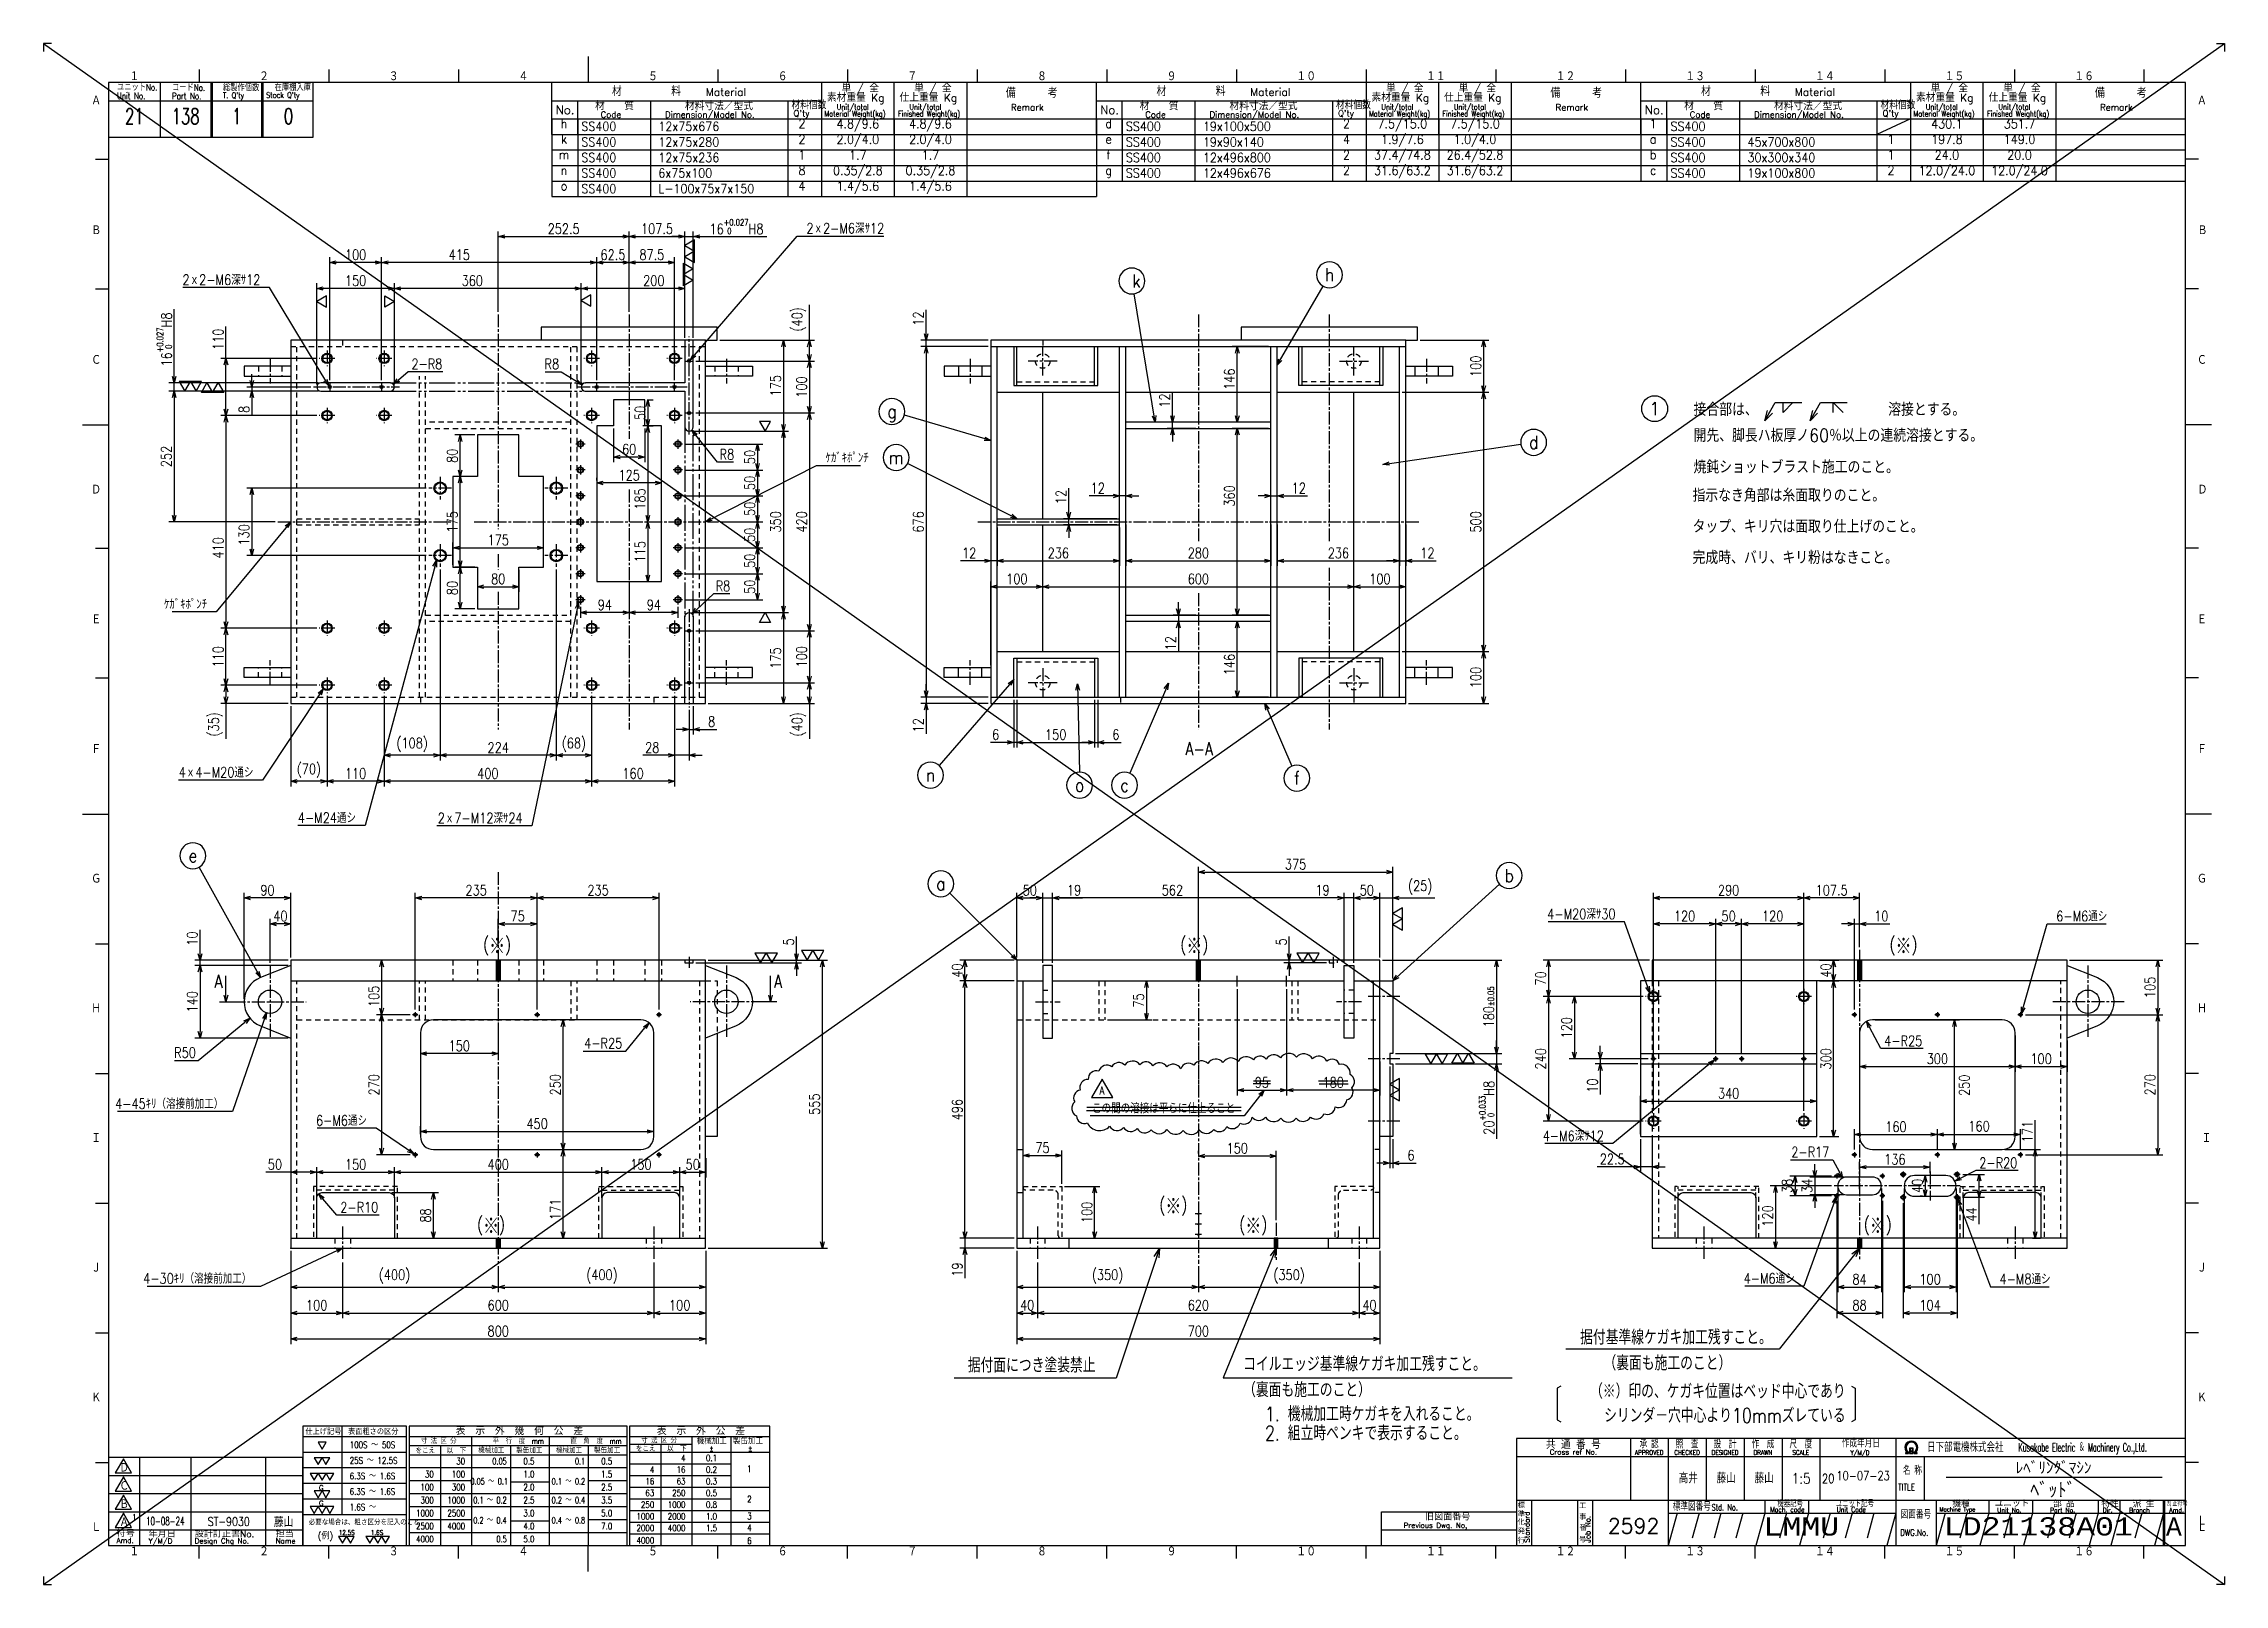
# Model space of a CAD drawing. Extents: x 0 to 4205, y 0 to 5940.
# Drawn here: x 0 to 4205, y 2970 to 5940 of the extents above; entities that cross this region are included whole.
import ezdxf
from ezdxf.enums import TextEntityAlignment as Align

# ---------------------------------------------------------------- set-up
doc = ezdxf.new("R2010")
doc.units = 0
doc.header["$LTSCALE"] = 5
for name, pattern in [('GEN3A', [3.5, 2, -1.5]), ('GEN4A', [15, 10, -1, 1, -1, 1, -1]), ('GEN7A', [7.5, 5, -0.75, 1, -0.75])]:
    doc.linetypes.add(name, pattern=pattern)
doc.layers.get('0').update_dxf_attribs({"linetype": 'CONTINUOUS'})
doc.layers.get('DEFPOINTS').update_dxf_attribs({"linetype": 'CONTINUOUS'})
for name, color, linetype in [('2', 5, 'CONTINUOUS'), ('3A', 6, 'GEN3A'), ('4', 3, 'CONTINUOUS'), ('4A', 3, 'GEN4A'), ('5', 3, 'CONTINUOUS'), ('6', 52, 'CONTINUOUS'), ('7A', 4, 'GEN7A'), ('8', 1, 'CONTINUOUS'), ('_-', 7, 'CONTINUOUS'), ('RAHM2', 1, 'CONTINUOUS'), ('RAHM3', 52, 'CONTINUOUS')]:
    doc.layers.add(name, color=color, linetype=linetype)
doc.styles.add('DIMENSION', font='monotxt.shx', dxfattribs={"bigfont": 'bigfont.shx'})
doc.styles.get("Standard").update_dxf_attribs({"font": 'romans.shx', "width": 0.8, "bigfont": 'extfont.shx'})
doc.dimstyles.new('GEN-ISO', dxfattribs={"dimscale": 5, "dimtxt": 4, "dimasz": 2.5, "dimexe": 2, "dimexo": 1, "dimgap": 1, "dimtad": 3, "dimdec": 3, "dimrnd": 0.001, "dimdsep": 46, "dimtxsty": 'Standard', "dimblk": 'OPEN30', "dimcen": 0, "dimclrt": 52, "dimadec": 0, "dimazin": 0, "dimtp": 0.1, "dimtm": 0.1, "dimtfac": 0.6, "dimtdec": 3, "dimtmove": 2, "dimatfit": 3, "dimldrblk": 'OPEN30', "dimfxl": 1, "dimarcsym": 0})
doc.dimstyles.new('GEN-ISO$4', dxfattribs={"dimscale": 5, "dimtxt": 4, "dimasz": 2.5, "dimexe": 2, "dimexo": 1, "dimgap": 1, "dimtad": 1, "dimtoh": 1, "dimdec": 3, "dimrnd": 0.001, "dimdsep": 46, "dimtxsty": 'Standard', "dimblk": 'OPEN30', "dimcen": 0, "dimclrt": 52, "dimadec": 0, "dimazin": 0, "dimtp": 0.1, "dimtm": 0.1, "dimtfac": 0.6, "dimtdec": 3, "dimtofl": 0, "dimtmove": 0, "dimatfit": 2, "dimldrblk": 'OPEN30', "dimfxl": 1, "dimarcsym": 0})
doc.dimstyles.new('GEN-ISO$7', dxfattribs={"dimscale": 7.071, "dimtxt": 4, "dimasz": 2.5, "dimexe": 2, "dimexo": 1, "dimgap": 1, "dimtad": 3, "dimdec": 3, "dimrnd": 0.001, "dimdsep": 46, "dimtxsty": 'Standard', "dimblk": 'OPEN30', "dimcen": 0, "dimclrt": 52, "dimadec": 0, "dimazin": 0, "dimtp": 0.1, "dimtm": 0.1, "dimtfac": 0.6, "dimtdec": 3, "dimtmove": 0, "dimatfit": 3, "dimldrblk": 'OPEN30', "dimfxl": 1, "dimarcsym": 0})

msp = doc.modelspace()

# ---------------------------------------------------------------- texts
at = {"layer": '5', "color": 52}
for s, insert, char_height, attachment_point in [('2ｘ2-M6深ｻ12', (1470.7374, 5584.0807), 20, 4), ('2ｘ2-M6深ｻ12', (417.9273, 5484.8832), 20, 6), ('ｹｶﾞｷﾎﾟﾝﾁ', (1507.7081, 5141.7413), 20, 4), ('ｹｶﾞｷﾎﾟﾝﾁ', (315.3401, 4859.496), 20, 6), ('4ｘ4-M20通シ', (404.6905, 4535.4531), 20, 6), ('4-M24通シ', (602.401, 4447.7651), 20, 6), ('2ｘ7-M12深ｻ24', (923.6641, 4447.0763), 20, 6), ('4-M20深ｻ30', (3030.9872, 4262.2264), 20, 6), ('6-M6通シ', (3880.7549, 4258.1882), 20, 4), ('4-45ｷﾘ（溶接前加工）', (346.4481, 3896.3552), 20, 6), ('6-M6通シ', (623.6987, 3864.2132), 20, 6), ('この間の溶接は平らに仕上ること', (2297.5845, 3887.8731), 20, 6), ('4-M6深ｻ12', (3008.5352, 3834.566), 20, 6), ('4-30ｷﾘ（溶接前加工）', (400.5618, 3559.4653), 20, 6), ('4-M6通シ', (3376.5596, 3559.8096), 20, 6), ('4-M8通シ', (3771.3808, 3558.6921), 20, 4), ('据付基準線ケガキ加工残すこと。', (3332.3002, 3446.2755), 28, 6), ('据付面につき塗装禁止', (1781.9683, 3392.3149), 28, 4), ('コイルエッジ基準線ケガキ加工残すこと。', (2312.8972, 3394.744), 28, 4), ('（裏面も施工のこと）', (3254.1728, 3396.2755), 28, 6), ('（裏面も施工のこと）', (2312.8972, 3344.744), 28, 4), ('（※）印の、ケガキ位置はベッド中心であり\\Pシリンダ－穴中心より10mmズレている', (3474.6678, 3318.8755), 28, 6), ('1. 機械加工時ケガキを入れること。', (2354.8705, 3298.4973), 28, 4), ('2. 組立時ペンキで表示すること。', (2354.8705, 3261.4973), 28, 4), ('高井', (3152.8829, 3174.8781), 20, 4), ('藤山', (3226.0052, 3174.8781), 20, 4), ('藤山', (3299.1275, 3174.8781), 20, 4)]:
    msp.add_mtext(s, dxfattribs=dict(at, insert=insert, char_height=char_height, attachment_point=attachment_point))
at = {"layer": '6'}
for s, height, width, p in [('接合部は、               溶接とする。', 25, 0.9, (3181.4458, 5222.2802)), ('開先、脚長ハ板厚ノ60％以上の連続溶接とする。', 25, 0.9, (3181.4458, 5172.2802)), ('焼鈍ショットブラスト施工のこと。', 25, 0.9, (3181.4458, 5111.3427)), ('指示なき角部は糸面取りのこと。', 25, 0.9, (3179.5077, 5056.7468)), ('タップ、キリ穴は面取り仕上げのこと。', 25, 0.9, (3179.5077, 4996.7468)), ('完成時、バリ、キリ粉はなきこと。', 25, 0.9, (3179.5077, 4936.7468)), ('A-A', 25, 0.8, (2201.5746, 4568.1495)), ('（※）', 35, 0.8, (828.2688, 4182.4356)), ('（※）', 35, 0.8, (2172.6084, 4182.4356)), ('（※）', 35, 0.8, (3540.0789, 4182.4356)), ('A', 25, 0.8, (329.484, 4120.11)), ('A', 25, 0.8, (1408.4271, 4120.11)), ('（※）', 35, 0.8, (2132.1584, 3680.7878)), ('（※）', 35, 0.8, (816.6048, 3642.8628)), ('（※）', 35, 0.8, (2286.3432, 3642.8628)), ('（※）', 35, 0.8, (3490.5318, 3642.8628))]:
    msp.add_text(s, height=height, dxfattribs=dict(at, width=width)).set_placement(p)
at = {"layer": '6', "attachment_point": 1}
for s, insert, char_height in [('A', (2036.0465, 3929.6074), 15), ('1', (171.148, 3105.1485), 10)]:
    msp.add_mtext_dynamic_manual_height_columns(s, width=12.417786, gutter_width=87.5, heights=[0], dxfattribs=dict(at, insert=insert, char_height=char_height))
at = {"layer": 'RAHM2', "color": 7, "linetype": 'Continuous'}
for s, height, p in [('材\u3000\u3000\u3000\u3000\u3000料', 16.55403, (1095.8774, 5839.1009)), ('Material', 15, (1276.7132, 5839.1009)), ('単 / 全', 15, (1538.5576, 5846.3051)), ('単 / 全', 15, (1678.5574, 5846.3051)), ('備     考', 16.55403, (1855.3859, 5836.028)), ('材\u3000\u3000\u3000\u3000\u3000料', 16.55403, (2145.8772, 5839.1009)), ('Material', 15, (2326.713, 5839.1009)), ('単 / 全', 15, (2588.5573, 5846.3051)), ('単 / 全', 15, (2728.5572, 5846.3051)), ('備     考', 16.55403, (2905.3856, 5836.028)), ('No.', 16.55403, (987.4824, 5804.1009)), ('材\u3000\u3000質', 15, (1063.3766, 5811.9523)), ('Code', 12, (1074.1103, 5797.2727)), ('Dimension/Model No.', 12, (1198.229, 5797.2727)), ('材料寸法／型式', 15, (1236.6446, 5811.9523)), ("Q'ty", 12, (1445.9514, 5799.6371)), ('素材重量 Kg', 15, (1510.4157, 5828.1617)), ('仕上重量 Kg', 15, (1650.4156, 5828.1617)), ('Remark', 12.5, (1865.1257, 5810.7994)), ('No.', 16.55403, (2037.4821, 5804.1009)), ('材\u3000\u3000質', 15, (2113.3763, 5811.9523)), ('Code', 12, (2124.1101, 5797.2727)), ('Dimension/Model No.', 12, (2248.2288, 5797.2727)), ('材料寸法／型式', 15, (2286.6444, 5811.9523)), ("Q'ty", 12, (2495.9512, 5799.6371)), ('素材重量 Kg', 15, (2560.4155, 5828.1617)), ('仕上重量 Kg', 15, (2700.4154, 5828.1617)), ('Remark', 12.5, (2915.1255, 5810.7994))]:
    msp.add_text(s, height=height, dxfattribs=at).set_placement(p)
for s, height, width, p in [('材料個数', 15, 0.8, (1442.0618, 5813.7521)), ('Material Weight(kg)', 11, 0.68, (1505.513, 5799.3231)), ('Unit/total', 11, 0.7, (1529.314, 5812.429)), ('Finished Weight(kg)', 11, 0.68, (1647.3247, 5799.3231)), ('Unit/total', 11, 0.7, (1669.3138, 5812.429)), ('材料個数', 15, 0.8, (2492.0616, 5813.7521)), ('Material Weight(kg)', 11, 0.68, (2555.5128, 5799.3231)), ('Unit/total', 11, 0.7, (2579.3137, 5812.429)), ('Finished Weight(kg)', 11, 0.68, (2697.3245, 5799.3231)), ('Unit/total', 11, 0.7, (2719.3136, 5812.429))]:
    msp.add_text(s, height=height, dxfattribs=dict(at, width=width)).set_placement(p)

# ---------------------------------------------------------------- blocks, each defined once
blk = doc.blocks.new('1A1ﾌﾞﾋﾝ')
at = {"layer": 'RAHM2', "color": 5, "linetype": 'Continuous'}
for p, q in [((3, 594), (0, 594)), ((0, 594), (0, 591)), ((210, 589), (210, 579)), ((838, 594), (841, 594)), ((841, 594), (841, 591)), ((60, 584), (60, 579)), ((110, 584), (110, 579)), ((160, 584), (160, 579)), ((260, 584), (260, 579)), ((310, 584), (310, 579)), ((360, 584), (360, 579)), ((410, 584), (410, 579)), ((460, 584), (460, 579)), ((510, 584), (510, 579)), ((560, 584), (560, 579)), ((610, 584), (610, 579)), ((660, 584), (660, 579)), ((710, 584), (710, 579)), ((760, 584), (760, 579)), ((810, 584), (810, 579)), ((826, 579), (25, 579)), ((25, 579), (25, 15)), ((104, 558), (104, 579)), ((826, 15), (826, 579)), ((25, 558), (64.5, 558)), ((64.5, 558), (104, 558)), ((20, 549.5), (25, 549.5)), ((831, 549.5), (826, 549.5)), ((20, 499.5), (25, 499.5)), ((831, 499.5), (826, 499.5)), ((15, 447), (25, 447)), ((836, 447), (826, 447)), ((20, 399.5), (25, 399.5)), ((831, 399.5), (826, 399.5)), ((20, 349.5), (25, 349.5)), ((831, 349.5), (826, 349.5)), ((15, 297), (25, 297)), ((836, 297), (826, 297)), ((20, 247), (25, 247)), ((831, 247), (826, 247)), ((20, 197), (25, 197)), ((831, 197), (826, 197)), ((20, 147), (25, 147)), ((831, 147), (826, 147)), ((20, 97), (25, 97)), ((831, 97), (826, 97)), ((20, 47), (25, 47)), ((831, 47), (826, 47)), ((25, 15), (826, 15)), ((60, 10), (60, 15)), ((110, 10), (110, 15)), ((160, 10), (160, 15)), ((210, 5), (210, 15)), ((260, 10), (260, 15)), ((310, 10), (310, 15)), ((360, 10), (360, 15)), ((410, 10), (410, 15)), ((460, 10), (460, 15)), ((510, 10), (510, 15)), ((560, 10), (560, 15)), ((610, 10), (610, 15)), ((660, 10), (660, 15)), ((710, 10), (710, 15)), ((760, 10), (760, 15)), ((810, 10), (810, 15)), ((0, 3), (0, 0)), ((0, 0), (3, 0)), ((841, 0), (838, 0)), ((841, 3), (841, 0))]:
    blk.add_line(p, q, dxfattribs=at)
at = {"layer": 'RAHM2', "color": 7, "linetype": 'Continuous'}
for p, q in [((25, 572), (64.5, 572)), ((45, 579), (45, 558)), ((64.5, 579), (64.5, 558)), ((64.5, 572), (104, 572)), ((65, 579), (65, 558)), ((84, 579), (84, 558)), ((84.5, 579), (84.5, 558)), ((616, 559), (616, 579)), ((616, 572), (720, 572)), ((626, 559), (626, 572)), ((654, 572), (654, 559)), ((707, 572), (707, 559)), ((720, 579), (720, 559)), ((748, 559), (748, 579)), ((776, 579), (776, 559)), ((616, 565), (826, 565)), ((616, 559), (826, 559)), ((611.93, 56.26), (611.93, 32.42)), ((626.55, 56.26), (626.55, 15)), ((641.18, 56.26), (641.18, 32.42)), ((655.8, 56.26), (655.8, 32.42)), ((670.43, 56.26), (670.43, 32.42)), ((685.05, 56.26), (685.05, 32.42)), ((714.3, 56.26), (714.3, 15)), ((25, 49), (100, 49)), ((37, 49), (37, 15)), ((56.8, 49), (56.8, 15)), ((85.6, 49), (85.6, 15)), ((100, 15), (100, 49)), ((568.05, 49.26), (826, 49.26)), ((685.05, 49.26), (685.05, 32.42)), ((714.3, 49.26), (714.3, 49.26)), ((725.17, 49.26), (725.17, 32.42)), ((25, 42), (100, 42)), ((25, 35), (100, 35)), ((25, 28), (100, 28)), ((516, 28), (568.05, 28)), ((516, 15), (516, 28)), ((568.05, 32.42), (826, 32.42)), ((573.77, 32.42), (573.77, 15)), ((591.59, 32.42), (591.59, 15)), ((597.3, 32.42), (597.3, 15)), ((626.55, 27.42), (714.3, 27.42)), ((663.73, 32.42), (663.73, 27.42)), ((680.59, 32.42), (680.59, 27.42)), ((729.82, 32.42), (729.82, 15)), ((729.82, 27.42), (826, 27.42)), ((750.15, 32.42), (750.15, 27.42)), ((767, 32.42), (767, 27.42)), ((792.29, 32.42), (792.29, 27.42)), ((800.72, 32.42), (800.72, 27.42)), ((817.57, 15), (817.57, 32.42)), ((818.07, 15), (818.07, 32.42)), ((25, 21), (100, 21)), ((516, 21), (568.05, 21))]:
    blk.add_line(p, q, dxfattribs=at)
at = {"layer": 'RAHM2', "color": 3, "linetype": 'Continuous'}
for p, q in [((733.73, 41.35), (817.03, 41.35)), ((630.02, 27.42), (626.55, 15)), ((663.73, 27.42), (660.26, 15)), ((680.59, 27.42), (677.12, 15)), ((714.3, 27.42), (710.83, 15)), ((750.15, 27.42), (746.68, 15)), ((767, 27.42), (763.54, 15)), ((792.29, 27.42), (788.82, 15)), ((800.72, 27.42), (797.25, 15))]:
    blk.add_line(p, q, dxfattribs=at)
at = {"layer": 'RAHM2', "color": 3, "linetype": 'GEN3A'}
for p, q in [((638.44, 27.42), (634.98, 15)), ((646.87, 27.42), (643.41, 15)), ((655.3, 27.42), (651.84, 15)), ((672.16, 27.42), (668.69, 15)), ((689.01, 27.42), (685.55, 15)), ((697.44, 27.42), (693.98, 15)), ((705.87, 27.42), (702.41, 15)), ((741.72, 27.42), (738.25, 15)), ((758.57, 27.42), (755.11, 15)), ((775.43, 27.42), (771.97, 15)), ((783.86, 27.42), (780.39, 15)), ((809.14, 27.42), (805.68, 15))]:
    blk.add_line(p, q, dxfattribs=at)
at = {"layer": 'RAHM2', "color": 5, "linetype": 'Continuous'}
blk.add_lwpolyline([(826, 56.26), (568.05, 56.26), (568.05, 15)], dxfattribs=at)
at = {"layer": 'RAHM2', "color": 7, "linetype": 'Continuous'}
for points in [[(718.02, 50.4), (719.22, 50.4), (719.22, 51.01)], [(718.02, 50.58), (718.97, 50.58), (718.97, 50.91)], [(718.72, 50.82), (718.72, 50.75), (718.02, 50.75), (718.02, 50.4)], [(719.62, 52.51), (719.62, 50.4), (720.92, 50.4), (720.92, 52.51), (719.62, 52.51)], [(719.77, 52.36), (719.77, 51.53), (720.77, 51.53), (720.77, 52.36), (719.77, 52.36)], [(720.77, 51.38), (720.77, 50.55), (719.77, 50.55), (719.77, 51.38), (720.77, 51.38)], [(721.32, 50.98), (721.32, 50.4), (722.58, 50.4), (722.58, 50.75), (721.85, 50.75), (721.85, 50.8)], [(721.57, 50.87), (721.57, 50.58), (722.58, 50.58)]]:
    blk.add_lwpolyline(points, dxfattribs=at)
for points in [[(30.79, 48.41), (27.65, 42.97), (33.92, 42.97)], [(30.79, 41.41), (27.65, 35.97), (33.92, 35.97)], [(30.79, 34.41), (27.65, 28.97), (33.92, 28.97)], [(30.79, 27.41), (27.65, 21.97), (33.92, 21.97)]]:
    blk.add_lwpolyline(points, close=True, dxfattribs=at)
at = {"layer": 'RAHM2', "color": 3, "linetype": 'Continuous'}
for points in [[(733.29, 27.42), (729.82, 15)], [(817.57, 27.42), (817.57, 27.42), (814.11, 15)]]:
    blk.add_lwpolyline(points, dxfattribs=at)
at = {"layer": 'RAHM2', "color": 7, "linetype": 'Continuous'}
for radius, start, end in [(2.5, 308.27062, 230.89517), (2.28, 303.99488, 234.40132), (2.06, 299.8294, 238.47562)]:
    blk.add_arc((720.3, 52.76), radius, start, end, dxfattribs=at)
at = {"layer": 'RAHM2', "color": 5, "linetype": 'Continuous'}
for s, height, p in [('１', 3.31, (33.1, 579.6)), ('２', 3.31, (83.1, 579.6)), ('３', 3.31, (133.1, 579.6)), ('４', 3.31, (183.1, 579.6)), ('５', 3.31, (233.1, 579.6)), ('６', 3.31, (283.1, 579.6)), ('７', 3.31, (333.1, 579.6)), ('８', 3.31, (383.1, 579.6)), ('９', 3.31, (433.1, 579.6)), ('１０', 3.311, (483.1, 579.6)), ('１１', 3.311, (533.1, 579.6)), ('１２', 3.311, (583.1, 579.6)), ('１３', 3.311, (633.1, 579.6)), ('１４', 3.311, (683.1, 579.6)), ('１５', 3.311, (733.1, 579.6)), ('１６', 3.311, (783.1, 579.6)), ('Ａ', 3.31, (18.36, 570.24)), ('Ａ', 3.31, (830.43, 570.24)), ('Ｂ', 3.31, (18.36, 520.24)), ('Ｂ', 3.31, (830.65, 520.24)), ('Ｃ', 3.31, (18.36, 470.24)), ('Ｃ', 3.31, (830.43, 470.24)), ('Ｄ', 3.31, (18.36, 420.24)), ('Ｄ', 3.31, (830.65, 420.24)), ('Ｅ', 3.31, (18.36, 370.24)), ('Ｅ', 3.31, (830.43, 370.24)), ('Ｆ', 3.31, (18.36, 320.24)), ('Ｆ', 3.31, (830.43, 320.24)), ('Ｇ', 3.31, (18.36, 270.24)), ('Ｇ', 3.31, (830.43, 270.24)), ('Ｈ', 3.31, (18.36, 220.24)), ('Ｈ', 3.31, (830.43, 220.24)), ('Ｉ', 3.31, (18.36, 170.24)), ('Ｉ', 3.31, (832.19, 170.24)), ('Ｊ', 3.31, (18.36, 120.24)), ('Ｊ', 3.31, (830.43, 120.24)), ('Ｋ', 3.31, (18.36, 70.24)), ('Ｋ', 3.31, (830.43, 70.24)), ('Ｌ', 3.31, (830.43, 22.74)), ('Ｌ', 3.31, (18.36, 20.24)), ('Ｌ', 3.31, (830.43, 20.24)), ('１', 3.31, (33.1, 10.87)), ('２', 3.31, (83.1, 10.87)), ('３', 3.31, (133.1, 10.87)), ('４', 3.31, (183.1, 10.87)), ('５', 3.31, (233.1, 10.87)), ('６', 3.31, (283.1, 10.87)), ('７', 3.31, (333.1, 10.87)), ('８', 3.31, (383.1, 10.87)), ('９', 3.31, (433.1, 10.87)), ('１０', 3.311, (483.1, 10.87)), ('１１', 3.311, (533.1, 10.87)), ('１２', 3.311, (583.1, 10.87)), ('１３', 3.311, (633.1, 10.87)), ('１４', 3.311, (683.1, 10.87)), ('１５', 3.311, (733.1, 10.87)), ('１６', 3.311, (783.1, 10.87))]:
    blk.add_text(s, height=height, dxfattribs=at).set_placement(p)
at = {"layer": 'RAHM2', "color": 7, "linetype": 'Continuous'}
for s, height, width, p in [('ユニットNo.', 2.5, 0.8, (28.29, 575.92)), ('Unit No.', 2.5, 0.8, (28.29, 572.64)), ('コードNo.', 2.5, 0.8, (49.52, 575.81)), ('Part No.', 2.5, 0.8, (49.52, 572.53)), ('総製作個数', 2.5, 0.8, (69.17, 575.72)), ("T. Q'ty", 2.2, 0.8, (69.17, 572.96)), ("Stock Q'ty", 2.2, 0.8, (85.8, 573.06)), ('在庫棚入庫', 2.5, 0.8, (89.08, 575.82)), ('材料個数', 3, 0.8, (708.41, 568.75)), ('Material Weight(kg)', 2.2, 0.68, (721.1, 565.86)), ('Unit/total', 2.2, 0.7, (725.86, 568.49)), ('Finished Weight(kg)', 2.2, 0.68, (749.46, 565.86)), ('Unit/total', 2.2, 0.7, (753.86, 568.49)), ('作成年月日', 3, 0.7, (693.49, 52.82)), ('Y/M/D', 1.8, 0.8, (696.79, 49.87)), ('Kusakabe Electric ＆ Machinery Co.,Ltd.', 3.3108, 0.5, (761.56, 51.19)), ('20', 3.5, 0.8, (685.81, 39.08)), ('名 称', 3, 0.7, (717.06, 42.33)), ('TITLE', 2.5, 0.8, (715.18, 36.25)), ('標準図番号', 3, 0.7, (628.26, 28.44)), ('Std. No.', 2.5, 0.7, (643.23, 28.44)), ('Mach. code', 2, 0.7, (665.86, 27.83)), ('機器記号', 2.5, 0.7, (668.65, 29.77)), ('ユニット記号', 2.5, 0.7, (691.14, 29.85)), ('Unit Code', 2, 0.7, (691.45, 27.83)), ('図面番号', 3, 0.7, (716.15, 25.37)), ('Machine Type', 1.7, 0.9, (731.15, 28.05)), ('訂正符号', 2, 0.7, (818.96, 30.16))]:
    blk.add_text(s, height=height, dxfattribs=dict(at, width=width)).set_placement(p)
for s, height, p in [('材\u3000\u3000\u3000\u3000\u3000料', 3.311, (639.18, 573.82)), ('Material', 3, (675.34, 573.82)), ('素材重量 Kg', 3, (722.08, 571.63)), ('単 / 全', 3, (727.71, 575.26)), ('仕上重量 Kg', 3, (750.08, 571.63)), ('単 / 全', 3, (755.71, 575.26)), ('備     考', 3.311, (791.08, 573.21)), ('No.', 3.311, (617.5, 566.82)), ('材\u3000\u3000質', 3, (632.68, 568.39)), ('Code', 2.4, (634.82, 565.45)), ('Dimension/Model No.', 2.4, (659.65, 565.45)), ('材料寸法／型式', 3, (667.33, 568.39)), ("Q'ty", 2.4, (709.19, 565.93)), ('Remark', 2.5, (793.03, 568.16)), ('Ｄ', 3.2, (29.23, 43.2)), ('Ｃ', 3.2, (29.23, 36.2)), ('Ａ', 3.2, (29.23, 22.2)), ('Ｂ', 3.2, (29.23, 29.2)), ('旧図面番号', 2.5, (532.71, 24.69)), ('標', 2, (568.44, 29.43)), ('準', 2, (568.47, 26.11)), ('工', 2, (592.15, 29.24)), ('事', 2, (592.17, 24.92)), ('機種', 2.4, (736.08, 29.76)), ('ユニット', 2.4, (752.39, 29.96)), ('Unit No.', 1.7, (753.39, 27.76)), ('Part No.', 1.7, (773.81, 27.76)), ('部 品', 2.4, (774.93, 29.79)), ('特性', 2.4, (793.55, 29.78)), ('Dir.', 1.7, (794.09, 27.76)), ('Branch', 1.7, (804.28, 27.76)), ('派 生', 2.4, (805.65, 29.72)), ('Amd.', 1.7, (819.74, 27.76)), ('Amd.', 2, (28.17, 15.93)), ('符号', 2.5, (28.17, 18.37)), ('Y/M/D', 2, (40.49, 15.7)), ('年月日', 2.5, (40.49, 18.14)), ('設計訂正書No.', 2.5, (58.29, 18.18)), ('Design Chg No.', 2, (58.29, 15.75)), ('担当', 2.5, (89.5, 18.18)), ('Name', 2, (89.5, 15.75)), ('Previous Dwg. No,', 2, (524.5, 21.75)), ('化', 2, (568.37, 22.95)), ('行', 2, (568.43, 15.82)), ('行', 2, (568.46, 15.82)), ('発', 2, (568.46, 19.47)), ('号', 2, (592.11, 16.28)), ('番', 2, (592.31, 20.76))]:
    blk.add_text(s, height=height, dxfattribs=at).set_placement(p)
for s, height, p in [('共 通 番 号', 3, (589.93, 54.14)), ('Cross ref No.', 2, (589.93, 51.01))]:
    blk.add_text(s, height=height, dxfattribs=at).set_placement(p, align=Align.MIDDLE)
for s, height, width, p in [('APPROVED', 1.8, 0.8, (619.18, 50.85)), ('承 認', 3, 0.7, (619.18, 54.35)), ('CHECKED', 1.8, 0.8, (633.8, 50.85)), ('照  査', 3, 0.7, (633.8, 54.35)), ('DESIGNED', 1.8, 0.8, (648.43, 50.85)), ('設  計', 3, 0.7, (648.43, 54.35)), ('作  成', 3, 0.7, (663.05, 54.35)), ('DRAWN', 1.8, 0.8, (663.05, 50.85)), ('尺  度', 3, 0.7, (677.67, 54.35)), ('SCALE', 1.8, 0.8, (677.67, 50.85)), ('DWG.No.', 2.5, 0.8, (721.41, 19.96))]:
    blk.add_text(s, height=height, dxfattribs=dict(at, width=width)).set_placement(p, align=Align.MIDDLE)
at = {"layer": 'RAHM2', "color": 7, "linetype": 'Continuous', "width": 0.844147}
blk.add_text('日下部電機株式会社', height=3.311, dxfattribs=at).set_placement((726.35, 51.06), (755.79, 51.06), align=Align.FIT)
at = {"layer": 'RAHM2', "color": 7, "linetype": 'Continuous'}
for s, p in [('Standard', (573.07, 16.05)), ('Job No.', (596.5, 16.05))]:
    blk.add_text(s, height=2, rotation=90, dxfattribs=at).set_placement(p)
at = {"layer": 'RAHM2', "color": 5, "linetype": 'Continuous', "width": 0.7}
for tag, p in [('HEADER3', (35, 566.01)), ('HEADER4', (54.75, 566)), ('HEADER15', (74.49, 566)), ('HEADER16', (94.43, 566))]:
    blk.add_attdef(tag, text='', height=6, dxfattribs=at).set_placement(p, align=Align.MIDDLE)
at = {"layer": 'RAHM2', "color": 7, "linetype": 'Continuous'}
blk.add_attdef('HEADER5', text='', height=2.5, dxfattribs=at).set_placement((63.69, 559.1), align=Align.BOTTOM_RIGHT)
for tag, height, width, p in [('HEADER25', 3.2, 0.63, (46.91, 45.38)), ('HEADER23', 3.33, 0.8, (71.4, 45.2)), ('HEADER24', 3.5, 0.8, (92.57, 45.22)), ('HEADER7', 5, 0.8, (590.38, 40.8)), ('GEN-TITLE-SCA', 4, 0.85, (677.79, 40.85)), ('HEADER1', 5, 0.9, (775.12, 45.15)), ('HEADER22', 3.2, 0.63, (46.91, 38.38)), ('HEADER20', 3.33, 0.8, (71.4, 38.2)), ('HEADER21', 3.5, 0.8, (92.57, 38.22)), ('HEADER2', 6, 0.9, (774.89, 36.68)), ('HEADER19', 3.2, 0.63, (46.91, 31.38)), ('HEADER11', 3.2, 0.63, (46.91, 24.38)), ('HEADER17', 3.33, 0.8, (71.4, 31.2)), ('HEADER9', 3.33, 0.8, (71.4, 24.2)), ('HEADER18', 3.5, 0.8, (92.57, 31.22)), ('HEADER10', 3.5, 0.8, (92.57, 24.22)), ('HEADER14', 3.31, 0.8, (542.54, 17.82))]:
    blk.add_attdef(tag, text='', height=height, dxfattribs=dict(at, width=width)).set_placement(p, align=Align.MIDDLE)
at = {"layer": 'RAHM2', "color": 7, "linetype": 'Continuous', "width": 0.8}
blk.add_attdef('GEN-TITLE-DAT', text='', height=3.5, dxfattribs=at).set_placement((691.35, 39.1), align=Align.BOTTOM_LEFT)
at = {"layer": 'RAHM2', "color": 5, "linetype": 'Continuous'}
blk.add_attdef('HEADER6', text='', height=5.8, dxfattribs=at).set_placement((623.09, 17.9), align=Align.BOTTOM_RIGHT)
at = {"layer": 'RAHM2', "color": 5, "linetype": 'Continuous', "style": 'DIMENSION', "width": 1.2}
for tag, p in [('HEADER13', (629.56, 16.75)), ('HEADER12', (663.26, 16.72)), ('GEN-TITLE-DWG', (732.79, 16.74))]:
    blk.add_attdef(tag, text='', height=7.02, dxfattribs=at).set_placement(p, align=Align.BOTTOM_LEFT)
at = {"layer": 'RAHM2', "color": 5, "linetype": 'Continuous', "style": 'DIMENSION'}
blk.add_attdef('HEADER8', text='', height=7.02, dxfattribs=at).set_placement((824.55, 16.71), align=Align.BOTTOM_RIGHT)
blk = doc.blocks.new('A$C75AA6566')
at = {"layer": '3A'}
for p, q in [((0, 100), (75, 100)), ((58, 93), (5, 93)), ((75, 100), (75, 0)), ((68, 5), (68, 83))]:
    blk.add_line(p, q, dxfattribs=at)
for centre, radius, start, end in [((5, 98), 5, 180, 270), ((58, 83), 10, 0, 90), ((73, 5), 5, 180, 270)]:
    blk.add_arc(centre, radius, start, end, dxfattribs=at)
blk = doc.blocks.new('_Open30')
at = {"color": 0, "linetype": 'ByBlock', "lineweight": -2}
for p, q in [((-1, 0.27), (0, 0)), ((0, 0), (-1, -0.27)), ((0, 0), (-1, 0))]:
    blk.add_line(p, q, dxfattribs=at)
blk = doc.blocks.new('*D174')
at = {"layer": '5', "color": 0, "lineweight": -2, "transparency": 16777216}
for p, q in [((476.6, 3791.6), (476.6, 3754.5)), ((476.6, 3764.5), (428.2, 3764.5)), ((514.1, 3764.5), (489.1, 3764.5)), ((526.6, 3720.1), (526.6, 3774.5))]:
    blk.add_line(p, q, dxfattribs=at)
at = {"layer": 'DEFPOINTS', "color": 0, "transparency": 16777216}
for p in [(476.6, 3796.6), (526.6, 3764.5), (526.6, 3715.1)]:
    blk.add_point(p, dxfattribs=at)
at = {"layer": '5', "color": 0, "lineweight": -2, "transparency": 16777216, "xscale": 12.5, "yscale": 12.5, "zscale": 12.5, "rotation": 180}
blk.add_blockref('_Open30', (476.6, 3764.5), dxfattribs=at)
at = {"layer": '5', "color": 0, "lineweight": -2, "transparency": 16777216, "xscale": 12.5, "yscale": 12.5, "zscale": 12.5}
blk.add_blockref('_Open30', (526.6, 3764.5), dxfattribs=at)
at = {"layer": '5', "color": 52, "transparency": 16777216, "insert": (446.1, 3779.5), "char_height": 20, "attachment_point": 5}
blk.add_mtext('50', dxfattribs=at)
blk = doc.blocks.new('*D175')
at = {"layer": '5', "color": 0, "lineweight": -2, "transparency": 16777216}
for p, q in [((539.1, 3764.5), (664.1, 3764.5)), ((676.6, 3720.1), (676.6, 3774.5))]:
    blk.add_line(p, q, dxfattribs=at)
at = {"layer": 'DEFPOINTS', "color": 0, "transparency": 16777216}
for p in [(676.6, 3764.5), (526.6, 3715.1), (676.6, 3715.1)]:
    blk.add_point(p, dxfattribs=at)
at = {"layer": '5', "color": 0, "lineweight": -2, "transparency": 16777216, "xscale": 12.5, "yscale": 12.5, "zscale": 12.5, "rotation": 180}
blk.add_blockref('_Open30', (526.6, 3764.5), dxfattribs=at)
at = {"layer": '5', "color": 0, "lineweight": -2, "transparency": 16777216, "xscale": 12.5, "yscale": 12.5, "zscale": 12.5}
blk.add_blockref('_Open30', (676.6, 3764.5), dxfattribs=at)
at = {"layer": '5', "color": 52, "transparency": 16777216, "insert": (601.6, 3779.5), "char_height": 20, "attachment_point": 5}
blk.add_mtext('150', dxfattribs=at)
blk = doc.blocks.new('*D176')
at = {"layer": '5', "color": 0, "lineweight": -2, "transparency": 16777216}
for p, q in [((689.1, 3764.5), (1064.1, 3764.5)), ((1076.6, 3720.1), (1076.6, 3774.5))]:
    blk.add_line(p, q, dxfattribs=at)
at = {"layer": 'DEFPOINTS', "color": 0, "transparency": 16777216}
for p in [(1076.6, 3764.5), (676.6, 3715.1), (1076.6, 3715.1)]:
    blk.add_point(p, dxfattribs=at)
at = {"layer": '5', "color": 0, "lineweight": -2, "transparency": 16777216, "xscale": 12.5, "yscale": 12.5, "zscale": 12.5, "rotation": 180}
blk.add_blockref('_Open30', (676.6, 3764.5), dxfattribs=at)
at = {"layer": '5', "color": 0, "lineweight": -2, "transparency": 16777216, "xscale": 12.5, "yscale": 12.5, "zscale": 12.5}
blk.add_blockref('_Open30', (1076.6, 3764.5), dxfattribs=at)
at = {"layer": '5', "color": 52, "transparency": 16777216, "insert": (876.6, 3779.5), "char_height": 20, "attachment_point": 5}
blk.add_mtext('400', dxfattribs=at)
blk = doc.blocks.new('*D177')
at = {"layer": '5', "color": 0, "lineweight": -2, "transparency": 16777216}
for p, q in [((1089.1, 3764.5), (1214.1, 3764.5)), ((1226.6, 3720.1), (1226.6, 3774.5))]:
    blk.add_line(p, q, dxfattribs=at)
at = {"layer": 'DEFPOINTS', "color": 0, "transparency": 16777216}
for p in [(1226.6, 3764.5), (1076.6, 3715.1), (1226.6, 3715.1)]:
    blk.add_point(p, dxfattribs=at)
at = {"layer": '5', "color": 0, "lineweight": -2, "transparency": 16777216, "xscale": 12.5, "yscale": 12.5, "zscale": 12.5, "rotation": 180}
blk.add_blockref('_Open30', (1076.6, 3764.5), dxfattribs=at)
at = {"layer": '5', "color": 0, "lineweight": -2, "transparency": 16777216, "xscale": 12.5, "yscale": 12.5, "zscale": 12.5}
blk.add_blockref('_Open30', (1226.6, 3764.5), dxfattribs=at)
at = {"layer": '5', "color": 52, "transparency": 16777216, "insert": (1151.6, 3779.5), "char_height": 20, "attachment_point": 5}
blk.add_mtext('150', dxfattribs=at)
blk = doc.blocks.new('*D178')
at = {"layer": '5', "color": 0, "lineweight": -2, "transparency": 16777216}
for p, q in [((1276.6, 3791.6), (1276.6, 3754.5)), ((1239.1, 3764.5), (1264.1, 3764.5))]:
    blk.add_line(p, q, dxfattribs=at)
at = {"layer": 'DEFPOINTS', "color": 0, "transparency": 16777216}
for p in [(1276.6, 3796.6), (1276.6, 3764.5), (1226.6, 3715.1)]:
    blk.add_point(p, dxfattribs=at)
at = {"layer": '5', "color": 0, "lineweight": -2, "transparency": 16777216, "xscale": 12.5, "yscale": 12.5, "zscale": 12.5, "rotation": 180}
blk.add_blockref('_Open30', (1226.6, 3764.5), dxfattribs=at)
at = {"layer": '5', "color": 0, "lineweight": -2, "transparency": 16777216, "xscale": 12.5, "yscale": 12.5, "zscale": 12.5}
blk.add_blockref('_Open30', (1276.6, 3764.5), dxfattribs=at)
at = {"layer": '5', "color": 52, "transparency": 16777216, "insert": (1251.6, 3779.5), "char_height": 20, "attachment_point": 5}
blk.add_mtext('50', dxfattribs=at)
blk = doc.blocks.new('*D179')
at = {"layer": '5', "color": 0, "lineweight": -2, "transparency": 16777216}
for p, q in [((671.6, 3725.1), (761.6, 3725.1)), ((751.6, 3649.6), (751.6, 3712.6)), ((681.6, 3637.1), (761.6, 3637.1))]:
    blk.add_line(p, q, dxfattribs=at)
at = {"layer": 'DEFPOINTS', "color": 0, "transparency": 16777216}
for p in [(666.6, 3725.1), (751.6, 3725.1), (676.6, 3637.1)]:
    blk.add_point(p, dxfattribs=at)
at = {"layer": '5', "color": 0, "lineweight": -2, "transparency": 16777216, "xscale": 12.5, "yscale": 12.5, "zscale": 12.5}
for p, rotation in [((751.6, 3725.1), 90), ((751.6, 3637.1), 270)]:
    blk.add_blockref('_Open30', p, dxfattribs=dict(at, rotation=rotation))
at = {"layer": '5', "color": 52, "transparency": 16777216, "insert": (736.6, 3681.1), "char_height": 20, "attachment_point": 5, "rotation": 90}
blk.add_mtext('88', dxfattribs=at)
blk = doc.blocks.new('*D305')
at = {"layer": '5', "color": 0, "lineweight": -2, "transparency": 16777216}
for p, q in [((565.3, 3681.9), (538.2, 3713.3)), ((647.2, 3681.9), (565.3, 3681.9))]:
    blk.add_line(p, q, dxfattribs=at)
at = {"layer": 'DEFPOINTS', "color": 0, "transparency": 16777216}
for p in [(530, 3722.7), (536.6, 3715.1)]:
    blk.add_point(p, dxfattribs=at)
at = {"layer": '5', "color": 0, "lineweight": -2, "transparency": 16777216, "xscale": 12.5, "yscale": 12.5, "zscale": 12.5, "rotation": 130.7946978537575}
blk.add_blockref('_Open30', (530, 3722.7), dxfattribs=at)
at = {"layer": '5', "color": 52, "transparency": 16777216, "insert": (608.7, 3696.9), "char_height": 20, "attachment_point": 5}
blk.add_mtext('2-R10', dxfattribs=at)
blk = doc.blocks.new('*D306')
at = {"layer": '5', "color": 0, "lineweight": -2, "transparency": 16777216}
for p, q in [((476.6, 3613.1), (476.6, 3533.1)), ((876.6, 3583.1), (876.6, 3533.1)), ((489.1, 3543.1), (864.1, 3543.1))]:
    blk.add_line(p, q, dxfattribs=at)
at = {"layer": 'DEFPOINTS', "color": 0, "transparency": 16777216}
for p in [(476.6, 3618.1), (876.6, 3588.1), (876.6, 3543.1)]:
    blk.add_point(p, dxfattribs=at)
at = {"layer": '5', "color": 0, "lineweight": -2, "transparency": 16777216, "xscale": 12.5, "yscale": 12.5, "zscale": 12.5, "rotation": 180}
blk.add_blockref('_Open30', (476.6, 3543.1), dxfattribs=at)
at = {"layer": '5', "color": 0, "lineweight": -2, "transparency": 16777216, "xscale": 12.5, "yscale": 12.5, "zscale": 12.5}
blk.add_blockref('_Open30', (876.6, 3543.1), dxfattribs=at)
at = {"layer": '5', "color": 52, "transparency": 16777216, "insert": (676.6, 3563.4), "char_height": 20, "attachment_point": 5}
blk.add_mtext('(400)', dxfattribs=at)
blk = doc.blocks.new('*D307')
at = {"layer": '5', "color": 0, "lineweight": -2, "transparency": 16777216}
for p, q in [((876.6, 3583.1), (876.6, 3533.1)), ((1276.6, 3613.1), (1276.6, 3533.1)), ((889.1, 3543.1), (1264.1, 3543.1))]:
    blk.add_line(p, q, dxfattribs=at)
at = {"layer": 'DEFPOINTS', "color": 0, "transparency": 16777216}
for p in [(1276.6, 3618.1), (876.6, 3588.1), (1276.6, 3543.1)]:
    blk.add_point(p, dxfattribs=at)
at = {"layer": '5', "color": 0, "lineweight": -2, "transparency": 16777216, "xscale": 12.5, "yscale": 12.5, "zscale": 12.5, "rotation": 180}
blk.add_blockref('_Open30', (876.6, 3543.1), dxfattribs=at)
at = {"layer": '5', "color": 0, "lineweight": -2, "transparency": 16777216, "xscale": 12.5, "yscale": 12.5, "zscale": 12.5}
blk.add_blockref('_Open30', (1276.6, 3543.1), dxfattribs=at)
at = {"layer": '5', "color": 52, "transparency": 16777216, "insert": (1076.6, 3563.4), "char_height": 20, "attachment_point": 5}
blk.add_mtext('(400)', dxfattribs=at)
blk = doc.blocks.new('*D308')
at = {"layer": '5', "color": 0, "lineweight": -2, "transparency": 16777216}
for p, q in [((476.6, 3613.1), (476.6, 3483.1)), ((576.6, 3590.4), (576.6, 3483.1)), ((489.1, 3493.1), (564.1, 3493.1))]:
    blk.add_line(p, q, dxfattribs=at)
at = {"layer": 'DEFPOINTS', "color": 0, "transparency": 16777216}
for p in [(476.6, 3618.1), (576.6, 3595.4), (576.6, 3493.1)]:
    blk.add_point(p, dxfattribs=at)
at = {"layer": '5', "color": 0, "lineweight": -2, "transparency": 16777216, "xscale": 12.5, "yscale": 12.5, "zscale": 12.5, "rotation": 180}
blk.add_blockref('_Open30', (476.6, 3493.1), dxfattribs=at)
at = {"layer": '5', "color": 0, "lineweight": -2, "transparency": 16777216, "xscale": 12.5, "yscale": 12.5, "zscale": 12.5}
blk.add_blockref('_Open30', (576.6, 3493.1), dxfattribs=at)
at = {"layer": '5', "color": 52, "transparency": 16777216, "insert": (526.6, 3508.1), "char_height": 20, "attachment_point": 5}
blk.add_mtext('100', dxfattribs=at)
blk = doc.blocks.new('*D309')
at = {"layer": '5', "color": 0, "lineweight": -2, "transparency": 16777216}
for p, q in [((1176.6, 3590.4), (1176.6, 3483.1)), ((589.1, 3493.1), (1164.1, 3493.1))]:
    blk.add_line(p, q, dxfattribs=at)
at = {"layer": 'DEFPOINTS', "color": 0, "transparency": 16777216}
for p in [(576.6, 3595.4), (1176.6, 3595.4), (1176.6, 3493.1)]:
    blk.add_point(p, dxfattribs=at)
at = {"layer": '5', "color": 0, "lineweight": -2, "transparency": 16777216, "xscale": 12.5, "yscale": 12.5, "zscale": 12.5, "rotation": 180}
blk.add_blockref('_Open30', (576.6, 3493.1), dxfattribs=at)
at = {"layer": '5', "color": 0, "lineweight": -2, "transparency": 16777216, "xscale": 12.5, "yscale": 12.5, "zscale": 12.5}
blk.add_blockref('_Open30', (1176.6, 3493.1), dxfattribs=at)
at = {"layer": '5', "color": 52, "transparency": 16777216, "insert": (876.6, 3508.1), "char_height": 20, "attachment_point": 5}
blk.add_mtext('600', dxfattribs=at)
blk = doc.blocks.new('*D310')
at = {"layer": '5', "color": 0, "lineweight": -2, "transparency": 16777216}
for p, q in [((1276.6, 3613.1), (1276.6, 3483.1)), ((1189.1, 3493.1), (1264.1, 3493.1))]:
    blk.add_line(p, q, dxfattribs=at)
at = {"layer": 'DEFPOINTS', "color": 0, "transparency": 16777216}
for p in [(1276.6, 3618.1), (1176.6, 3595.4), (1276.6, 3493.1)]:
    blk.add_point(p, dxfattribs=at)
at = {"layer": '5', "color": 0, "lineweight": -2, "transparency": 16777216, "xscale": 12.5, "yscale": 12.5, "zscale": 12.5, "rotation": 180}
blk.add_blockref('_Open30', (1176.6, 3493.1), dxfattribs=at)
at = {"layer": '5', "color": 0, "lineweight": -2, "transparency": 16777216, "xscale": 12.5, "yscale": 12.5, "zscale": 12.5}
blk.add_blockref('_Open30', (1276.6, 3493.1), dxfattribs=at)
at = {"layer": '5', "color": 52, "transparency": 16777216, "insert": (1226.6, 3508.1), "char_height": 20, "attachment_point": 5}
blk.add_mtext('100', dxfattribs=at)
blk = doc.blocks.new('*D311')
at = {"layer": '5', "color": 0, "lineweight": -2, "transparency": 16777216}
for p, q in [((476.6, 3613.1), (476.6, 3433.1)), ((1276.6, 3613.1), (1276.6, 3433.1)), ((489.1, 3443.1), (1264.1, 3443.1))]:
    blk.add_line(p, q, dxfattribs=at)
at = {"layer": 'DEFPOINTS', "color": 0, "transparency": 16777216}
for p in [(476.6, 3618.1), (1276.6, 3618.1), (1276.6, 3443.1)]:
    blk.add_point(p, dxfattribs=at)
at = {"layer": '5', "color": 0, "lineweight": -2, "transparency": 16777216, "xscale": 12.5, "yscale": 12.5, "zscale": 12.5, "rotation": 180}
blk.add_blockref('_Open30', (476.6, 3443.1), dxfattribs=at)
at = {"layer": '5', "color": 0, "lineweight": -2, "transparency": 16777216, "xscale": 12.5, "yscale": 12.5, "zscale": 12.5}
blk.add_blockref('_Open30', (1276.6, 3443.1), dxfattribs=at)
at = {"layer": '5', "color": 52, "transparency": 16777216, "insert": (876.6, 3458.1), "char_height": 20, "attachment_point": 5}
blk.add_mtext('800', dxfattribs=at)
blk = doc.blocks.new('*D312')
at = {"layer": '5', "color": 0, "lineweight": -2, "transparency": 16777216}
for p, q in [((881.6, 3808.1), (1011.6, 3808.1)), ((1001.6, 3649.6), (1001.6, 3795.6)), ((881.6, 3637.1), (1011.6, 3637.1))]:
    blk.add_line(p, q, dxfattribs=at)
at = {"layer": 'DEFPOINTS', "color": 0, "transparency": 16777216}
for p in [(876.6, 3808.1), (1001.6, 3808.1), (876.6, 3637.1)]:
    blk.add_point(p, dxfattribs=at)
at = {"layer": '5', "color": 0, "lineweight": -2, "transparency": 16777216, "xscale": 12.5, "yscale": 12.5, "zscale": 12.5}
for p, rotation in [((1001.6, 3808.1), 90), ((1001.6, 3637.1), 270)]:
    blk.add_blockref('_Open30', p, dxfattribs=dict(at, rotation=rotation))
at = {"layer": '5', "color": 52, "transparency": 16777216, "insert": (986.6, 3693.1), "char_height": 20, "attachment_point": 5, "rotation": 90}
blk.add_mtext('171', dxfattribs=at)
blk = doc.blocks.new('*D313')
at = {"layer": '5', "color": 0, "lineweight": -2, "transparency": 16777216}
for p, q in [((1146.6, 4058.1), (991.6, 4058.1)), ((1001.6, 3820.6), (1001.6, 4045.6))]:
    blk.add_line(p, q, dxfattribs=at)
at = {"layer": 'DEFPOINTS', "color": 0, "transparency": 16777216}
for p in [(1001.6, 4058.1), (1151.6, 4058.1), (876.6, 3808.1)]:
    blk.add_point(p, dxfattribs=at)
at = {"layer": '5', "color": 0, "lineweight": -2, "transparency": 16777216, "xscale": 12.5, "yscale": 12.5, "zscale": 12.5}
for p, rotation in [((1001.6, 4058.1), 90), ((1001.6, 3808.1), 270)]:
    blk.add_blockref('_Open30', p, dxfattribs=dict(at, rotation=rotation))
at = {"layer": '5', "color": 52, "transparency": 16777216, "insert": (986.6, 3933.1), "char_height": 20, "attachment_point": 5, "rotation": 90}
blk.add_mtext('250', dxfattribs=at)
blk = doc.blocks.new('*D314')
at = {"layer": '5', "color": 0, "lineweight": -2, "transparency": 16777216}
for p, q in [((876.6, 4198.1), (876.6, 4253.1)), ((951.6, 4078.1), (951.6, 4253.1)), ((889.1, 4243.1), (939.1, 4243.1))]:
    blk.add_line(p, q, dxfattribs=at)
at = {"layer": 'DEFPOINTS', "color": 0, "transparency": 16777216}
for p in [(951.6, 4243.1), (876.6, 4193.1), (951.6, 4073.1)]:
    blk.add_point(p, dxfattribs=at)
at = {"layer": '5', "color": 0, "lineweight": -2, "transparency": 16777216, "xscale": 12.5, "yscale": 12.5, "zscale": 12.5, "rotation": 180}
blk.add_blockref('_Open30', (876.6, 4243.1), dxfattribs=at)
at = {"layer": '5', "color": 0, "lineweight": -2, "transparency": 16777216, "xscale": 12.5, "yscale": 12.5, "zscale": 12.5}
blk.add_blockref('_Open30', (951.6, 4243.1), dxfattribs=at)
at = {"layer": '5', "color": 52, "transparency": 16777216, "insert": (914.1, 4258.1), "char_height": 20, "attachment_point": 5}
blk.add_mtext('75', dxfattribs=at)
blk = doc.blocks.new('*D315')
at = {"layer": '5', "color": 0, "lineweight": -2, "transparency": 16777216}
for p, q in [((951.6, 4078.1), (951.6, 4303.1)), ((1174.1, 4293.1), (964.1, 4293.1)), ((1186.6, 4078.1), (1186.6, 4303.1))]:
    blk.add_line(p, q, dxfattribs=at)
at = {"layer": 'DEFPOINTS', "color": 0, "transparency": 16777216}
for p in [(951.6, 4293.1), (951.6, 4073.1), (1186.6, 4073.1)]:
    blk.add_point(p, dxfattribs=at)
at = {"layer": '5', "color": 0, "lineweight": -2, "transparency": 16777216, "xscale": 12.5, "yscale": 12.5, "zscale": 12.5, "rotation": 180}
blk.add_blockref('_Open30', (951.6, 4293.1), dxfattribs=at)
at = {"layer": '5', "color": 0, "lineweight": -2, "transparency": 16777216, "xscale": 12.5, "yscale": 12.5, "zscale": 12.5}
blk.add_blockref('_Open30', (1186.6, 4293.1), dxfattribs=at)
at = {"layer": '5', "color": 52, "transparency": 16777216, "insert": (1069.1, 4308.1), "char_height": 20, "attachment_point": 5}
blk.add_mtext('235', dxfattribs=at)
blk = doc.blocks.new('*D316')
at = {"layer": '5', "color": 0, "lineweight": -2, "transparency": 16777216}
for p, q in [((716.6, 4078.1), (716.6, 4303.1)), ((939.1, 4293.1), (729.1, 4293.1))]:
    blk.add_line(p, q, dxfattribs=at)
at = {"layer": 'DEFPOINTS', "color": 0, "transparency": 16777216}
for p in [(716.6, 4293.1), (716.6, 4073.1), (951.6, 4073.1)]:
    blk.add_point(p, dxfattribs=at)
at = {"layer": '5', "color": 0, "lineweight": -2, "transparency": 16777216, "xscale": 12.5, "yscale": 12.5, "zscale": 12.5, "rotation": 180}
blk.add_blockref('_Open30', (716.6, 4293.1), dxfattribs=at)
at = {"layer": '5', "color": 0, "lineweight": -2, "transparency": 16777216, "xscale": 12.5, "yscale": 12.5, "zscale": 12.5}
blk.add_blockref('_Open30', (951.6, 4293.1), dxfattribs=at)
at = {"layer": '5', "color": 52, "transparency": 16777216, "insert": (834.1, 4308.1), "char_height": 20, "attachment_point": 5}
blk.add_mtext('235', dxfattribs=at)
blk = doc.blocks.new('*D317')
at = {"layer": '5', "color": 0, "lineweight": -2, "transparency": 16777216}
for p, q in [((876.6, 4053.1), (876.6, 3983.1)), ((726.6, 4028.1), (726.6, 3983.1)), ((864.1, 3993.1), (739.1, 3993.1))]:
    blk.add_line(p, q, dxfattribs=at)
at = {"layer": 'DEFPOINTS', "color": 0, "transparency": 16777216}
for p in [(876.6, 4058.1), (726.6, 4033.1), (726.6, 3993.1)]:
    blk.add_point(p, dxfattribs=at)
at = {"layer": '5', "color": 0, "lineweight": -2, "transparency": 16777216, "xscale": 12.5, "yscale": 12.5, "zscale": 12.5, "rotation": 180}
blk.add_blockref('_Open30', (726.6, 3993.1), dxfattribs=at)
at = {"layer": '5', "color": 0, "lineweight": -2, "transparency": 16777216, "xscale": 12.5, "yscale": 12.5, "zscale": 12.5}
blk.add_blockref('_Open30', (876.6, 3993.1), dxfattribs=at)
at = {"layer": '5', "color": 52, "transparency": 16777216, "insert": (801.6, 4008.1), "char_height": 20, "attachment_point": 5}
blk.add_mtext('150', dxfattribs=at)
blk = doc.blocks.new('*D318')
at = {"layer": '5', "color": 0, "lineweight": -2, "transparency": 16777216}
for p, q in [((726.6, 3838.1), (726.6, 3853.1)), ((739.1, 3843.1), (1164.1, 3843.1)), ((1176.6, 3838.1), (1176.6, 3853.1))]:
    blk.add_line(p, q, dxfattribs=at)
at = {"layer": 'DEFPOINTS', "color": 0, "transparency": 16777216}
for p in [(726.6, 3833.1), (1176.6, 3843.1), (1176.6, 3833.1)]:
    blk.add_point(p, dxfattribs=at)
at = {"layer": '5', "color": 0, "lineweight": -2, "transparency": 16777216, "xscale": 12.5, "yscale": 12.5, "zscale": 12.5, "rotation": 180}
blk.add_blockref('_Open30', (726.6, 3843.1), dxfattribs=at)
at = {"layer": '5', "color": 0, "lineweight": -2, "transparency": 16777216, "xscale": 12.5, "yscale": 12.5, "zscale": 12.5}
blk.add_blockref('_Open30', (1176.6, 3843.1), dxfattribs=at)
at = {"layer": '5', "color": 52, "transparency": 16777216, "insert": (951.6, 3858.1), "char_height": 20, "attachment_point": 5}
blk.add_mtext('450', dxfattribs=at)
blk = doc.blocks.new('*D319')
at = {"layer": '5', "color": 0, "lineweight": -2, "transparency": 16777216}
for p, q in [((1122.5, 3998.1), (1159.6, 4042.8)), ((1040.5, 3998.1), (1122.5, 3998.1))]:
    blk.add_line(p, q, dxfattribs=at)
at = {"layer": 'DEFPOINTS', "color": 0, "transparency": 16777216}
for p in [(1167.5, 4052.4), (1151.6, 4033.1)]:
    blk.add_point(p, dxfattribs=at)
at = {"layer": '5', "color": 0, "lineweight": -2, "transparency": 16777216, "xscale": 12.5, "yscale": 12.5, "zscale": 12.5, "rotation": 50.35054597193975}
blk.add_blockref('_Open30', (1167.5, 4052.4), dxfattribs=at)
at = {"layer": '5', "color": 52, "transparency": 16777216, "insert": (1079, 4013.1), "char_height": 20, "attachment_point": 5}
blk.add_mtext('4-R25', dxfattribs=at)
blk = doc.blocks.new('*D320')
at = {"layer": '5', "color": 0, "lineweight": -2, "transparency": 16777216}
for p, q in [((711.6, 4173.1), (641.8, 4173.1)), ((651.8, 4160.6), (651.8, 4080.6)), ((706.6, 4068.1), (641.8, 4068.1))]:
    blk.add_line(p, q, dxfattribs=at)
at = {"layer": 'DEFPOINTS', "color": 0, "transparency": 16777216}
for p in [(716.6, 4173.1), (651.8, 4068.1), (711.6, 4068.1)]:
    blk.add_point(p, dxfattribs=at)
at = {"layer": '5', "color": 0, "lineweight": -2, "transparency": 16777216, "xscale": 12.5, "yscale": 12.5, "zscale": 12.5}
for p, rotation in [((651.8, 4173.1), 90), ((651.8, 4068.1), 270)]:
    blk.add_blockref('_Open30', p, dxfattribs=dict(at, rotation=rotation))
at = {"layer": '5', "color": 52, "transparency": 16777216, "insert": (636.8, 4103.4), "char_height": 20, "attachment_point": 5, "rotation": 90}
blk.add_mtext('105', dxfattribs=at)
blk = doc.blocks.new('*D321')
at = {"layer": '5', "color": 0, "lineweight": -2, "transparency": 16777216}
for p, q in [((651.8, 4055.6), (651.8, 3810.6)), ((706.6, 3798.1), (641.8, 3798.1))]:
    blk.add_line(p, q, dxfattribs=at)
at = {"layer": 'DEFPOINTS', "color": 0, "transparency": 16777216}
for p in [(711.6, 4068.1), (651.8, 3798.1), (711.6, 3798.1)]:
    blk.add_point(p, dxfattribs=at)
at = {"layer": '5', "color": 0, "lineweight": -2, "transparency": 16777216, "xscale": 12.5, "yscale": 12.5, "zscale": 12.5}
for p, rotation in [((651.8, 4068.1), 90), ((651.8, 3798.1), 270)]:
    blk.add_blockref('_Open30', p, dxfattribs=dict(at, rotation=rotation))
at = {"layer": '5', "color": 52, "transparency": 16777216, "insert": (636.8, 3933.1), "char_height": 20, "attachment_point": 5, "rotation": 90}
blk.add_mtext('270', dxfattribs=at)
blk = doc.blocks.new('*D322')
at = {"layer": '5', "color": 0, "lineweight": -2, "transparency": 16777216}
for p, q in [((1876.6, 3613.1), (1876.6, 3533.1)), ((2226.6, 3583.1), (2226.6, 3533.1)), ((1889.1, 3543.1), (2214.1, 3543.1))]:
    blk.add_line(p, q, dxfattribs=at)
at = {"layer": 'DEFPOINTS', "color": 0, "transparency": 16777216}
for p in [(1876.6, 3618.1), (2226.6, 3588.1), (2226.6, 3543.1)]:
    blk.add_point(p, dxfattribs=at)
at = {"layer": '5', "color": 0, "lineweight": -2, "transparency": 16777216, "xscale": 12.5, "yscale": 12.5, "zscale": 12.5, "rotation": 180}
blk.add_blockref('_Open30', (1876.6, 3543.1), dxfattribs=at)
at = {"layer": '5', "color": 0, "lineweight": -2, "transparency": 16777216, "xscale": 12.5, "yscale": 12.5, "zscale": 12.5}
blk.add_blockref('_Open30', (2226.6, 3543.1), dxfattribs=at)
at = {"layer": '5', "color": 52, "transparency": 16777216, "insert": (2051.6, 3563.4), "char_height": 20, "attachment_point": 5}
blk.add_mtext('(350)', dxfattribs=at)
blk = doc.blocks.new('*D323')
at = {"layer": '5', "color": 0, "lineweight": -2, "transparency": 16777216}
for p, q in [((2226.6, 3583.1), (2226.6, 3533.1)), ((2576.6, 3613.1), (2576.6, 3533.1)), ((2239.1, 3543.1), (2564.1, 3543.1))]:
    blk.add_line(p, q, dxfattribs=at)
at = {"layer": 'DEFPOINTS', "color": 0, "transparency": 16777216}
for p in [(2576.6, 3618.1), (2226.6, 3588.1), (2576.6, 3543.1)]:
    blk.add_point(p, dxfattribs=at)
at = {"layer": '5', "color": 0, "lineweight": -2, "transparency": 16777216, "xscale": 12.5, "yscale": 12.5, "zscale": 12.5, "rotation": 180}
blk.add_blockref('_Open30', (2226.6, 3543.1), dxfattribs=at)
at = {"layer": '5', "color": 0, "lineweight": -2, "transparency": 16777216, "xscale": 12.5, "yscale": 12.5, "zscale": 12.5}
blk.add_blockref('_Open30', (2576.6, 3543.1), dxfattribs=at)
at = {"layer": '5', "color": 52, "transparency": 16777216, "insert": (2401.6, 3563.4), "char_height": 20, "attachment_point": 5}
blk.add_mtext('(350)', dxfattribs=at)
blk = doc.blocks.new('*D324')
at = {"layer": '5', "color": 0, "lineweight": -2, "transparency": 16777216}
for p, q in [((1876.6, 3613.1), (1876.6, 3483.1)), ((1916.6, 3590.4), (1916.6, 3483.1)), ((1889.1, 3493.1), (1904.1, 3493.1))]:
    blk.add_line(p, q, dxfattribs=at)
at = {"layer": 'DEFPOINTS', "color": 0, "transparency": 16777216}
for p in [(1876.6, 3618.1), (1916.6, 3595.4), (1916.6, 3493.1)]:
    blk.add_point(p, dxfattribs=at)
at = {"layer": '5', "color": 0, "lineweight": -2, "transparency": 16777216, "xscale": 12.5, "yscale": 12.5, "zscale": 12.5, "rotation": 180}
blk.add_blockref('_Open30', (1876.6, 3493.1), dxfattribs=at)
at = {"layer": '5', "color": 0, "lineweight": -2, "transparency": 16777216, "xscale": 12.5, "yscale": 12.5, "zscale": 12.5}
blk.add_blockref('_Open30', (1916.6, 3493.1), dxfattribs=at)
at = {"layer": '5', "color": 52, "transparency": 16777216, "insert": (1896.6, 3508.1), "char_height": 20, "attachment_point": 5}
blk.add_mtext('40', dxfattribs=at)
blk = doc.blocks.new('*D325')
at = {"layer": '5', "color": 0, "lineweight": -2, "transparency": 16777216}
for p, q in [((2536.6, 3590.4), (2536.6, 3483.1)), ((1929.1, 3493.1), (2524.1, 3493.1))]:
    blk.add_line(p, q, dxfattribs=at)
at = {"layer": 'DEFPOINTS', "color": 0, "transparency": 16777216}
for p in [(1916.6, 3595.4), (2536.6, 3595.4), (2536.6, 3493.1)]:
    blk.add_point(p, dxfattribs=at)
at = {"layer": '5', "color": 0, "lineweight": -2, "transparency": 16777216, "xscale": 12.5, "yscale": 12.5, "zscale": 12.5, "rotation": 180}
blk.add_blockref('_Open30', (1916.6, 3493.1), dxfattribs=at)
at = {"layer": '5', "color": 0, "lineweight": -2, "transparency": 16777216, "xscale": 12.5, "yscale": 12.5, "zscale": 12.5}
blk.add_blockref('_Open30', (2536.6, 3493.1), dxfattribs=at)
at = {"layer": '5', "color": 52, "transparency": 16777216, "insert": (2226.6, 3508.1), "char_height": 20, "attachment_point": 5}
blk.add_mtext('620', dxfattribs=at)
blk = doc.blocks.new('*D326')
at = {"layer": '5', "color": 0, "lineweight": -2, "transparency": 16777216}
for p, q in [((2576.6, 3613.1), (2576.6, 3483.1)), ((2549.1, 3493.1), (2564.1, 3493.1))]:
    blk.add_line(p, q, dxfattribs=at)
at = {"layer": 'DEFPOINTS', "color": 0, "transparency": 16777216}
for p in [(2576.6, 3618.1), (2536.6, 3595.4), (2576.6, 3493.1)]:
    blk.add_point(p, dxfattribs=at)
at = {"layer": '5', "color": 0, "lineweight": -2, "transparency": 16777216, "xscale": 12.5, "yscale": 12.5, "zscale": 12.5, "rotation": 180}
blk.add_blockref('_Open30', (2536.6, 3493.1), dxfattribs=at)
at = {"layer": '5', "color": 0, "lineweight": -2, "transparency": 16777216, "xscale": 12.5, "yscale": 12.5, "zscale": 12.5}
blk.add_blockref('_Open30', (2576.6, 3493.1), dxfattribs=at)
at = {"layer": '5', "color": 52, "transparency": 16777216, "insert": (2556.6, 3508.1), "char_height": 20, "attachment_point": 5}
blk.add_mtext('40', dxfattribs=at)
blk = doc.blocks.new('*D327')
at = {"layer": '5', "color": 0, "lineweight": -2, "transparency": 16777216}
for p, q in [((1876.6, 3613.1), (1876.6, 3433.1)), ((2576.6, 3613.1), (2576.6, 3433.1)), ((1889.1, 3443.1), (2564.1, 3443.1))]:
    blk.add_line(p, q, dxfattribs=at)
at = {"layer": 'DEFPOINTS', "color": 0, "transparency": 16777216}
for p in [(1876.6, 3618.1), (2576.6, 3618.1), (2576.6, 3443.1)]:
    blk.add_point(p, dxfattribs=at)
at = {"layer": '5', "color": 0, "lineweight": -2, "transparency": 16777216, "xscale": 12.5, "yscale": 12.5, "zscale": 12.5, "rotation": 180}
blk.add_blockref('_Open30', (1876.6, 3443.1), dxfattribs=at)
at = {"layer": '5', "color": 0, "lineweight": -2, "transparency": 16777216, "xscale": 12.5, "yscale": 12.5, "zscale": 12.5}
blk.add_blockref('_Open30', (2576.6, 3443.1), dxfattribs=at)
at = {"layer": '5', "color": 52, "transparency": 16777216, "insert": (2226.6, 3458.1), "char_height": 20, "attachment_point": 5}
blk.add_mtext('700', dxfattribs=at)
blk = doc.blocks.new('*D328')
at = {"layer": '5', "color": 0, "lineweight": -2, "transparency": 16777216}
for p, q in [((3906.6, 4173.1), (4086.6, 4173.1)), ((4076.6, 4160.6), (4076.6, 4080.6)), ((3821.6, 4068.1), (4086.6, 4068.1))]:
    blk.add_line(p, q, dxfattribs=at)
at = {"layer": 'DEFPOINTS', "color": 0, "transparency": 16777216}
for p in [(3901.6, 4173.1), (3816.6, 4068.1), (4076.6, 4068.1)]:
    blk.add_point(p, dxfattribs=at)
at = {"layer": '5', "color": 0, "lineweight": -2, "transparency": 16777216, "xscale": 12.5, "yscale": 12.5, "zscale": 12.5}
for p, rotation in [((4076.6, 4173.1), 90), ((4076.6, 4068.1), 270)]:
    blk.add_blockref('_Open30', p, dxfattribs=dict(at, rotation=rotation))
at = {"layer": '5', "color": 52, "transparency": 16777216, "insert": (4061.6, 4120.6), "char_height": 20, "attachment_point": 5, "rotation": 90}
blk.add_mtext('105', dxfattribs=at)
blk = doc.blocks.new('*D329')
at = {"layer": '5', "color": 0, "lineweight": -2, "transparency": 16777216}
for p, q in [((4076.6, 4055.6), (4076.6, 3810.6)), ((3821.6, 3798.1), (4086.6, 3798.1))]:
    blk.add_line(p, q, dxfattribs=at)
at = {"layer": 'DEFPOINTS', "color": 0, "transparency": 16777216}
for p in [(3816.6, 4068.1), (3816.6, 3798.1), (4076.6, 3798.1)]:
    blk.add_point(p, dxfattribs=at)
at = {"layer": '5', "color": 0, "lineweight": -2, "transparency": 16777216, "xscale": 12.5, "yscale": 12.5, "zscale": 12.5}
for p, rotation in [((4076.6, 4068.1), 90), ((4076.6, 3798.1), 270)]:
    blk.add_blockref('_Open30', p, dxfattribs=dict(at, rotation=rotation))
at = {"layer": '5', "color": 52, "transparency": 16777216, "insert": (4061.6, 3933.1), "char_height": 20, "attachment_point": 5, "rotation": 90}
blk.add_mtext('270', dxfattribs=at)
blk = doc.blocks.new('*D330')
at = {"layer": '5', "color": 0, "lineweight": -2, "transparency": 16777216}
for p, q in [((3840.2, 3808.1), (3840.2, 3864.9)), ((3781.6, 3808.1), (3850.2, 3808.1)), ((3840.2, 3649.6), (3840.2, 3795.6)), ((3835.2, 3637.1), (3850.2, 3637.1))]:
    blk.add_line(p, q, dxfattribs=at)
at = {"layer": 'DEFPOINTS', "color": 0, "transparency": 16777216}
for p in [(3776.6, 3808.1), (3840.2, 3808.1), (3830.2, 3637.1)]:
    blk.add_point(p, dxfattribs=at)
at = {"layer": '5', "color": 0, "lineweight": -2, "transparency": 16777216, "xscale": 12.5, "yscale": 12.5, "zscale": 12.5}
for p, rotation in [((3840.2, 3808.1), 90), ((3840.2, 3637.1), 270)]:
    blk.add_blockref('_Open30', p, dxfattribs=dict(at, rotation=rotation))
at = {"layer": '5', "color": 52, "transparency": 16777216, "insert": (3825.2, 3842.8), "char_height": 20, "attachment_point": 5, "rotation": 90}
blk.add_mtext('171', dxfattribs=at)
blk = doc.blocks.new('*D331')
at = {"layer": '5', "color": 0, "lineweight": -2, "transparency": 16777216}
for p, q in [((3531.6, 4058.1), (3694.5, 4058.1)), ((3684.5, 3820.6), (3684.5, 4045.6))]:
    blk.add_line(p, q, dxfattribs=at)
at = {"layer": 'DEFPOINTS', "color": 0, "transparency": 16777216}
for p in [(3526.6, 4058.1), (3684.5, 4058.1), (3526.6, 3808.1)]:
    blk.add_point(p, dxfattribs=at)
at = {"layer": '5', "color": 0, "lineweight": -2, "transparency": 16777216, "xscale": 12.5, "yscale": 12.5, "zscale": 12.5}
for p, rotation in [((3684.5, 4058.1), 90), ((3684.5, 3808.1), 270)]:
    blk.add_blockref('_Open30', p, dxfattribs=dict(at, rotation=rotation))
at = {"layer": '5', "color": 52, "transparency": 16777216, "insert": (3703.6, 3932.1), "char_height": 20, "attachment_point": 5, "rotation": 90}
blk.add_mtext('250', dxfattribs=at)
blk = doc.blocks.new('*D332')
at = {"layer": '5', "color": 0, "lineweight": -2, "transparency": 16777216}
for p, q in [((3501.6, 4028.1), (3501.6, 3958.1)), ((3801.6, 4028.1), (3801.6, 3958.1)), ((3514.1, 3968.1), (3789.1, 3968.1))]:
    blk.add_line(p, q, dxfattribs=at)
at = {"layer": 'DEFPOINTS', "color": 0, "transparency": 16777216}
for p in [(3501.6, 4033.1), (3801.6, 4033.1), (3801.6, 3968.1)]:
    blk.add_point(p, dxfattribs=at)
at = {"layer": '5', "color": 0, "lineweight": -2, "transparency": 16777216, "xscale": 12.5, "yscale": 12.5, "zscale": 12.5, "rotation": 180}
blk.add_blockref('_Open30', (3501.6, 3968.1), dxfattribs=at)
at = {"layer": '5', "color": 0, "lineweight": -2, "transparency": 16777216, "xscale": 12.5, "yscale": 12.5, "zscale": 12.5}
blk.add_blockref('_Open30', (3801.6, 3968.1), dxfattribs=at)
at = {"layer": '5', "color": 52, "transparency": 16777216, "insert": (3651.6, 3983.1), "char_height": 20, "attachment_point": 5}
blk.add_mtext('300', dxfattribs=at)
blk = doc.blocks.new('*D333')
at = {"layer": '5', "color": 0, "lineweight": -2, "transparency": 16777216}
for p, q in [((3901.6, 4018.1), (3901.6, 3958.1)), ((3814.1, 3968.1), (3889.1, 3968.1))]:
    blk.add_line(p, q, dxfattribs=at)
at = {"layer": 'DEFPOINTS', "color": 0, "transparency": 16777216}
for p in [(3801.6, 4033.1), (3901.6, 4023.1), (3901.6, 3968.1)]:
    blk.add_point(p, dxfattribs=at)
at = {"layer": '5', "color": 0, "lineweight": -2, "transparency": 16777216, "xscale": 12.5, "yscale": 12.5, "zscale": 12.5, "rotation": 180}
blk.add_blockref('_Open30', (3801.6, 3968.1), dxfattribs=at)
at = {"layer": '5', "color": 0, "lineweight": -2, "transparency": 16777216, "xscale": 12.5, "yscale": 12.5, "zscale": 12.5}
blk.add_blockref('_Open30', (3901.6, 3968.1), dxfattribs=at)
at = {"layer": '5', "color": 52, "transparency": 16777216, "insert": (3851.6, 3983.1), "char_height": 20, "attachment_point": 5}
blk.add_mtext('100', dxfattribs=at)
blk = doc.blocks.new('*D334')
at = {"layer": '5', "color": 0, "lineweight": -2, "transparency": 16777216}
for p, q in [((301.6, 4185.6), (301.6, 4231.8)), ((471.6, 4173.1), (291.6, 4173.1)), ((471.6, 4163.1), (291.6, 4163.1)), ((301.6, 4163.1), (301.6, 4173.1)), ((301.6, 4150.6), (301.6, 4138.1))]:
    blk.add_line(p, q, dxfattribs=at)
at = {"layer": 'DEFPOINTS', "color": 0, "transparency": 16777216}
for p in [(301.6, 4173.1), (476.6, 4173.1), (476.6, 4163.1)]:
    blk.add_point(p, dxfattribs=at)
at = {"layer": '5', "color": 0, "lineweight": -2, "transparency": 16777216, "xscale": 12.5, "yscale": 12.5, "zscale": 12.5}
for p, rotation in [((301.6, 4173.1), 270), ((301.6, 4163.1), 90)]:
    blk.add_blockref('_Open30', p, dxfattribs=dict(at, rotation=rotation))
at = {"layer": '5', "color": 52, "transparency": 16777216, "insert": (286.6, 4215), "char_height": 20, "attachment_point": 5, "rotation": 90}
blk.add_mtext('10', dxfattribs=at)
blk = doc.blocks.new('*D335')
at = {"layer": '5', "color": 0, "lineweight": -2, "transparency": 16777216}
for p, q in [((471.6, 4163.1), (291.6, 4163.1)), ((301.6, 4150.6), (301.6, 4035.6)), ((471.6, 4023.1), (291.6, 4023.1))]:
    blk.add_line(p, q, dxfattribs=at)
at = {"layer": 'DEFPOINTS', "color": 0, "transparency": 16777216}
for p in [(476.6, 4163.1), (301.6, 4023.1), (476.6, 4023.1)]:
    blk.add_point(p, dxfattribs=at)
at = {"layer": '5', "color": 0, "lineweight": -2, "transparency": 16777216, "xscale": 12.5, "yscale": 12.5, "zscale": 12.5}
for p, rotation in [((301.6, 4163.1), 90), ((301.6, 4023.1), 270)]:
    blk.add_blockref('_Open30', p, dxfattribs=dict(at, rotation=rotation))
at = {"layer": '5', "color": 52, "transparency": 16777216, "insert": (286.6, 4093.1), "char_height": 20, "attachment_point": 5, "rotation": 90}
blk.add_mtext('140', dxfattribs=at)
blk = doc.blocks.new('*D336')
at = {"layer": '5', "color": 0, "lineweight": -2, "transparency": 16777216}
for p, q in [((1876.6, 4178.1), (1876.6, 4303.1)), ((1889.1, 4293.1), (1914.1, 4293.1)), ((1926.6, 4168.1), (1926.6, 4303.1))]:
    blk.add_line(p, q, dxfattribs=at)
at = {"layer": 'DEFPOINTS', "color": 0, "transparency": 16777216}
for p in [(1926.6, 4293.1), (1876.6, 4173.1), (1926.6, 4163.1)]:
    blk.add_point(p, dxfattribs=at)
at = {"layer": '5', "color": 0, "lineweight": -2, "transparency": 16777216, "xscale": 12.5, "yscale": 12.5, "zscale": 12.5, "rotation": 180}
blk.add_blockref('_Open30', (1876.6, 4293.1), dxfattribs=at)
at = {"layer": '5', "color": 0, "lineweight": -2, "transparency": 16777216, "xscale": 12.5, "yscale": 12.5, "zscale": 12.5}
blk.add_blockref('_Open30', (1926.6, 4293.1), dxfattribs=at)
at = {"layer": '5', "color": 52, "transparency": 16777216, "insert": (1901.6, 4308.1), "char_height": 20, "attachment_point": 5}
blk.add_mtext('50', dxfattribs=at)
blk = doc.blocks.new('*D337')
at = {"layer": '5', "color": 0, "lineweight": -2, "transparency": 16777216}
for p, q in [((2539.1, 4293.1), (2564.1, 4293.1)), ((2576.6, 4178.1), (2576.6, 4303.1))]:
    blk.add_line(p, q, dxfattribs=at)
at = {"layer": 'DEFPOINTS', "color": 0, "transparency": 16777216}
for p in [(2576.6, 4293.1), (2526.6, 4163.1), (2576.6, 4173.1)]:
    blk.add_point(p, dxfattribs=at)
at = {"layer": '5', "color": 0, "lineweight": -2, "transparency": 16777216, "xscale": 12.5, "yscale": 12.5, "zscale": 12.5, "rotation": 180}
blk.add_blockref('_Open30', (2526.6, 4293.1), dxfattribs=at)
at = {"layer": '5', "color": 0, "lineweight": -2, "transparency": 16777216, "xscale": 12.5, "yscale": 12.5, "zscale": 12.5}
blk.add_blockref('_Open30', (2576.6, 4293.1), dxfattribs=at)
at = {"layer": '5', "color": 52, "transparency": 16777216, "insert": (2551.6, 4308.1), "char_height": 20, "attachment_point": 5}
blk.add_mtext('50', dxfattribs=at)
blk = doc.blocks.new('*D338')
at = {"layer": '5', "color": 0, "lineweight": -2, "transparency": 16777216}
for p, q in [((1914.1, 4293.1), (1901.6, 4293.1)), ((1926.6, 4168.1), (1926.6, 4303.1)), ((1926.6, 4293.1), (1945.6, 4293.1)), ((1945.6, 4168.1), (1945.6, 4303.1)), ((1958.1, 4293.1), (2003.4, 4293.1))]:
    blk.add_line(p, q, dxfattribs=at)
at = {"layer": 'DEFPOINTS', "color": 0, "transparency": 16777216}
for p in [(1945.6, 4293.1), (1926.6, 4163.1), (1945.6, 4163.1)]:
    blk.add_point(p, dxfattribs=at)
at = {"layer": '5', "color": 0, "lineweight": -2, "transparency": 16777216, "xscale": 12.5, "yscale": 12.5, "zscale": 12.5}
blk.add_blockref('_Open30', (1926.6, 4293.1), dxfattribs=at)
at = {"layer": '5', "color": 0, "lineweight": -2, "transparency": 16777216, "xscale": 12.5, "yscale": 12.5, "zscale": 12.5, "rotation": 180}
blk.add_blockref('_Open30', (1945.6, 4293.1), dxfattribs=at)
at = {"layer": '5', "color": 52, "transparency": 16777216, "insert": (1987, 4308.1), "char_height": 20, "attachment_point": 5}
blk.add_mtext('19', dxfattribs=at)
blk = doc.blocks.new('*D339')
at = {"layer": '5', "color": 0, "lineweight": -2, "transparency": 16777216}
for p, q in [((2495.1, 4293.1), (2449.7, 4293.1)), ((2507.6, 4168.1), (2507.6, 4303.1)), ((2526.6, 4293.1), (2507.6, 4293.1)), ((2526.6, 4168.1), (2526.6, 4303.1)), ((2539.1, 4293.1), (2551.6, 4293.1))]:
    blk.add_line(p, q, dxfattribs=at)
at = {"layer": 'DEFPOINTS', "color": 0, "transparency": 16777216}
for p in [(2507.6, 4293.1), (2507.6, 4163.1), (2526.6, 4163.1)]:
    blk.add_point(p, dxfattribs=at)
at = {"layer": '5', "color": 0, "lineweight": -2, "transparency": 16777216, "xscale": 12.5, "yscale": 12.5, "zscale": 12.5}
blk.add_blockref('_Open30', (2507.6, 4293.1), dxfattribs=at)
at = {"layer": '5', "color": 0, "lineweight": -2, "transparency": 16777216, "xscale": 12.5, "yscale": 12.5, "zscale": 12.5, "rotation": 180}
blk.add_blockref('_Open30', (2526.6, 4293.1), dxfattribs=at)
at = {"layer": '5', "color": 52, "transparency": 16777216, "insert": (2466.1, 4308.1), "char_height": 20, "attachment_point": 5}
blk.add_mtext('19', dxfattribs=at)
blk = doc.blocks.new('*D340')
at = {"layer": '5', "color": 0, "lineweight": -2, "transparency": 16777216}
for p, q in [((1968.6, 3737.1), (2036.6, 3737.1)), ((2026.6, 3649.6), (2026.6, 3724.6)), ((1981.6, 3637.1), (2036.6, 3637.1))]:
    blk.add_line(p, q, dxfattribs=at)
at = {"layer": 'DEFPOINTS', "color": 0, "transparency": 16777216}
for p in [(1963.6, 3737.1), (2026.6, 3737.1), (1976.6, 3637.1)]:
    blk.add_point(p, dxfattribs=at)
at = {"layer": '5', "color": 0, "lineweight": -2, "transparency": 16777216, "xscale": 12.5, "yscale": 12.5, "zscale": 12.5}
for p, rotation in [((2026.6, 3737.1), 90), ((2026.6, 3637.1), 270)]:
    blk.add_blockref('_Open30', p, dxfattribs=dict(at, rotation=rotation))
at = {"layer": '5', "color": 52, "transparency": 16777216, "insert": (2011.6, 3687.1), "char_height": 20, "attachment_point": 5, "rotation": 90}
blk.add_mtext('100', dxfattribs=at)
blk = doc.blocks.new('*D341')
at = {"layer": '5', "color": 0, "lineweight": -2, "transparency": 16777216}
for p, q in [((1888.6, 3801.6), (1888.6, 3806.6)), ((1901.1, 3796.6), (1951.1, 3796.6)), ((1963.6, 3742.1), (1963.6, 3806.6))]:
    blk.add_line(p, q, dxfattribs=at)
at = {"layer": 'DEFPOINTS', "color": 0, "transparency": 16777216}
for p in [(1888.6, 3796.6), (1963.6, 3796.6), (1963.6, 3737.1)]:
    blk.add_point(p, dxfattribs=at)
at = {"layer": '5', "color": 0, "lineweight": -2, "transparency": 16777216, "xscale": 12.5, "yscale": 12.5, "zscale": 12.5, "rotation": 180}
blk.add_blockref('_Open30', (1888.6, 3796.6), dxfattribs=at)
at = {"layer": '5', "color": 0, "lineweight": -2, "transparency": 16777216, "xscale": 12.5, "yscale": 12.5, "zscale": 12.5}
blk.add_blockref('_Open30', (1963.6, 3796.6), dxfattribs=at)
at = {"layer": '5', "color": 52, "transparency": 16777216, "insert": (1926.1, 3811.6), "char_height": 20, "attachment_point": 5}
blk.add_mtext('75', dxfattribs=at)
blk = doc.blocks.new('*D342')
at = {"layer": '5', "color": 0, "lineweight": -2, "transparency": 16777216}
for p, q in [((1281.6, 4173.1), (1511.6, 4173.1)), ((1501.6, 3630.6), (1501.6, 4160.6)), ((1281.6, 3618.1), (1511.6, 3618.1))]:
    blk.add_line(p, q, dxfattribs=at)
at = {"layer": 'DEFPOINTS', "color": 0, "transparency": 16777216}
for p in [(1276.6, 4173.1), (1501.6, 4173.1), (1276.6, 3618.1)]:
    blk.add_point(p, dxfattribs=at)
at = {"layer": '5', "color": 0, "lineweight": -2, "transparency": 16777216, "xscale": 12.5, "yscale": 12.5, "zscale": 12.5}
for p, rotation in [((1501.6, 4173.1), 90), ((1501.6, 3618.1), 270)]:
    blk.add_blockref('_Open30', p, dxfattribs=dict(at, rotation=rotation))
at = {"layer": '5', "color": 52, "transparency": 16777216, "insert": (1486.6, 3895.6), "char_height": 20, "attachment_point": 5, "rotation": 90}
blk.add_mtext('555', dxfattribs=at)
blk = doc.blocks.new('*D343')
at = {"layer": '5', "color": 0, "lineweight": -2, "transparency": 16777216}
for p, q in [((1776.6, 3649.6), (1776.6, 3662.1)), ((1871.6, 3637.1), (1766.6, 3637.1)), ((1871.6, 3618.1), (1766.6, 3618.1)), ((1776.6, 3637.1), (1776.6, 3618.1)), ((1776.6, 3605.6), (1776.6, 3560.3))]:
    blk.add_line(p, q, dxfattribs=at)
at = {"layer": 'DEFPOINTS', "color": 0, "transparency": 16777216}
for p in [(1776.6, 3618.1), (1876.6, 3637.1), (1876.6, 3618.1)]:
    blk.add_point(p, dxfattribs=at)
at = {"layer": '5', "color": 0, "lineweight": -2, "transparency": 16777216, "xscale": 12.5, "yscale": 12.5, "zscale": 12.5}
for p, rotation in [((1776.6, 3637.1), 270), ((1776.6, 3618.1), 90)]:
    blk.add_blockref('_Open30', p, dxfattribs=dict(at, rotation=rotation))
at = {"layer": '5', "color": 52, "transparency": 16777216, "insert": (1761.6, 3576.7), "char_height": 20, "attachment_point": 5, "rotation": 90}
blk.add_mtext('19', dxfattribs=at)
blk = doc.blocks.new('*D344')
at = {"layer": '5', "color": 0, "lineweight": -2, "transparency": 16777216}
for p, q in [((1871.6, 4133.1), (1766.6, 4133.1)), ((1776.6, 3649.6), (1776.6, 4120.6)), ((1871.6, 3637.1), (1766.6, 3637.1))]:
    blk.add_line(p, q, dxfattribs=at)
at = {"layer": 'DEFPOINTS', "color": 0, "transparency": 16777216}
for p in [(1776.6, 4133.1), (1876.6, 4133.1), (1876.6, 3637.1)]:
    blk.add_point(p, dxfattribs=at)
at = {"layer": '5', "color": 0, "lineweight": -2, "transparency": 16777216, "xscale": 12.5, "yscale": 12.5, "zscale": 12.5}
for p, rotation in [((1776.6, 4133.1), 90), ((1776.6, 3637.1), 270)]:
    blk.add_blockref('_Open30', p, dxfattribs=dict(at, rotation=rotation))
at = {"layer": '5', "color": 52, "transparency": 16777216, "insert": (1761.6, 3885.1), "char_height": 20, "attachment_point": 5, "rotation": 90}
blk.add_mtext('496', dxfattribs=at)
blk = doc.blocks.new('*D345')
at = {"layer": '5', "color": 0, "lineweight": -2, "transparency": 16777216}
for p, q in [((1871.6, 4173.1), (1766.6, 4173.1)), ((1871.6, 4133.1), (1766.6, 4133.1)), ((1776.6, 4145.6), (1776.6, 4160.6))]:
    blk.add_line(p, q, dxfattribs=at)
at = {"layer": 'DEFPOINTS', "color": 0, "transparency": 16777216}
for p in [(1776.6, 4173.1), (1876.6, 4173.1), (1876.6, 4133.1)]:
    blk.add_point(p, dxfattribs=at)
at = {"layer": '5', "color": 0, "lineweight": -2, "transparency": 16777216, "xscale": 12.5, "yscale": 12.5, "zscale": 12.5}
for p, rotation in [((1776.6, 4173.1), 90), ((1776.6, 4133.1), 270)]:
    blk.add_blockref('_Open30', p, dxfattribs=dict(at, rotation=rotation))
at = {"layer": '5', "color": 52, "transparency": 16777216, "insert": (1761.6, 4153.1), "char_height": 20, "attachment_point": 5, "rotation": 90}
blk.add_mtext('40', dxfattribs=at)
blk = doc.blocks.new('*D346')
at = {"layer": '5', "color": 0, "lineweight": -2, "transparency": 16777216}
for p, q in [((2051.6, 4133.1), (2136.6, 4133.1)), ((2126.6, 4120.6), (2126.6, 4070.6)), ((2051.6, 4058.1), (2136.6, 4058.1))]:
    blk.add_line(p, q, dxfattribs=at)
at = {"layer": 'DEFPOINTS', "color": 0, "transparency": 16777216}
for p in [(2046.6, 4133.1), (2046.6, 4058.1), (2126.6, 4058.1)]:
    blk.add_point(p, dxfattribs=at)
at = {"layer": '5', "color": 0, "lineweight": -2, "transparency": 16777216, "xscale": 12.5, "yscale": 12.5, "zscale": 12.5}
for p, rotation in [((2126.6, 4133.1), 90), ((2126.6, 4058.1), 270)]:
    blk.add_blockref('_Open30', p, dxfattribs=dict(at, rotation=rotation))
at = {"layer": '5', "color": 52, "transparency": 16777216, "insert": (2111.6, 4095.6), "char_height": 20, "attachment_point": 5, "rotation": 90}
blk.add_mtext('75', dxfattribs=at)
blk = doc.blocks.new('*D267')
at = {"layer": '5', "color": 0, "lineweight": -2, "transparency": 16777216}
for p, q in [((3079.1, 3828.1), (3079.1, 3764.7)), ((3101.6, 3828.1), (3101.6, 3764.7)), ((3066.6, 3774.7), (2995.3, 3774.7)), ((3101.6, 3774.7), (3079.1, 3774.7)), ((3114.1, 3774.7), (3126.6, 3774.7))]:
    blk.add_line(p, q, dxfattribs=at)
at = {"layer": 'DEFPOINTS', "color": 0, "transparency": 16777216}
for p in [(3079.1, 3833.1), (3101.6, 3833.1), (3079.1, 3774.7)]:
    blk.add_point(p, dxfattribs=at)
at = {"layer": '5', "color": 0, "lineweight": -2, "transparency": 16777216, "xscale": 12.5, "yscale": 12.5, "zscale": 12.5}
blk.add_blockref('_Open30', (3079.1, 3774.7), dxfattribs=at)
at = {"layer": '5', "color": 0, "lineweight": -2, "transparency": 16777216, "xscale": 12.5, "yscale": 12.5, "zscale": 12.5, "rotation": 180}
blk.add_blockref('_Open30', (3101.6, 3774.7), dxfattribs=at)
at = {"layer": '5', "color": 52, "transparency": 16777216, "insert": (3024.7, 3789.7), "char_height": 20, "attachment_point": 5}
blk.add_mtext('22.5', dxfattribs=at)
blk = doc.blocks.new('*D268')
at = {"layer": '5', "color": 0, "lineweight": -2, "transparency": 16777216}
for p, q in [((3079.1, 3838.1), (3079.1, 3911.5)), ((3419.1, 3838.1), (3419.1, 3911.5)), ((3091.6, 3901.5), (3406.6, 3901.5))]:
    blk.add_line(p, q, dxfattribs=at)
at = {"layer": 'DEFPOINTS', "color": 0, "transparency": 16777216}
for p in [(3419.1, 3901.5), (3079.1, 3833.1), (3419.1, 3833.1)]:
    blk.add_point(p, dxfattribs=at)
at = {"layer": '5', "color": 0, "lineweight": -2, "transparency": 16777216, "xscale": 12.5, "yscale": 12.5, "zscale": 12.5, "rotation": 180}
blk.add_blockref('_Open30', (3079.1, 3901.5), dxfattribs=at)
at = {"layer": '5', "color": 0, "lineweight": -2, "transparency": 16777216, "xscale": 12.5, "yscale": 12.5, "zscale": 12.5}
blk.add_blockref('_Open30', (3419.1, 3901.5), dxfattribs=at)
at = {"layer": '5', "color": 52, "transparency": 16777216, "insert": (3249.1, 3916.5), "char_height": 20, "attachment_point": 5}
blk.add_mtext('340', dxfattribs=at)
blk = doc.blocks.new('*D269')
at = {"layer": '5', "color": 0, "lineweight": -2, "transparency": 16777216}
for p, q in [((3491.6, 3808.1), (3491.6, 3847.2)), ((3504.1, 3837.2), (3639.1, 3837.2)), ((3651.6, 3808.1), (3651.6, 3847.2))]:
    blk.add_line(p, q, dxfattribs=at)
at = {"layer": 'DEFPOINTS', "color": 0, "transparency": 16777216}
for p in [(3651.6, 3837.2), (3491.6, 3803.1), (3651.6, 3803.1)]:
    blk.add_point(p, dxfattribs=at)
at = {"layer": '5', "color": 0, "lineweight": -2, "transparency": 16777216, "xscale": 12.5, "yscale": 12.5, "zscale": 12.5, "rotation": 180}
blk.add_blockref('_Open30', (3491.6, 3837.2), dxfattribs=at)
at = {"layer": '5', "color": 0, "lineweight": -2, "transparency": 16777216, "xscale": 12.5, "yscale": 12.5, "zscale": 12.5}
blk.add_blockref('_Open30', (3651.6, 3837.2), dxfattribs=at)
at = {"layer": '5', "color": 52, "transparency": 16777216, "insert": (3571.6, 3852.2), "char_height": 20, "attachment_point": 5}
blk.add_mtext('160', dxfattribs=at)
blk = doc.blocks.new('*D270')
at = {"layer": '5', "color": 0, "lineweight": -2, "transparency": 16777216}
for p, q in [((3664.1, 3837.2), (3799.1, 3837.2)), ((3811.6, 3808.1), (3811.6, 3847.2))]:
    blk.add_line(p, q, dxfattribs=at)
at = {"layer": 'DEFPOINTS', "color": 0, "transparency": 16777216}
for p in [(3811.6, 3837.2), (3651.6, 3803.1), (3811.6, 3803.1)]:
    blk.add_point(p, dxfattribs=at)
at = {"layer": '5', "color": 0, "lineweight": -2, "transparency": 16777216, "xscale": 12.5, "yscale": 12.5, "zscale": 12.5, "rotation": 180}
blk.add_blockref('_Open30', (3651.6, 3837.2), dxfattribs=at)
at = {"layer": '5', "color": 0, "lineweight": -2, "transparency": 16777216, "xscale": 12.5, "yscale": 12.5, "zscale": 12.5}
blk.add_blockref('_Open30', (3811.6, 3837.2), dxfattribs=at)
at = {"layer": '5', "color": 52, "transparency": 16777216, "insert": (3732, 3853.2), "char_height": 20, "attachment_point": 5}
blk.add_mtext('160', dxfattribs=at)
blk = doc.blocks.new('*D271')
at = {"layer": '5', "color": 0, "lineweight": -2, "transparency": 16777216}
for p, q in [((3700.6, 3760.1), (3742.2, 3760.1)), ((3732.2, 3728.6), (3732.2, 3747.6)), ((3700.6, 3716.1), (3742.2, 3716.1)), ((3732.2, 3664.6), (3732.2, 3716.1))]:
    blk.add_line(p, q, dxfattribs=at)
at = {"layer": 'DEFPOINTS', "color": 0, "transparency": 16777216}
for p in [(3695.6, 3760.1), (3732.2, 3760.1), (3695.6, 3716.1)]:
    blk.add_point(p, dxfattribs=at)
at = {"layer": '5', "color": 0, "lineweight": -2, "transparency": 16777216, "xscale": 12.5, "yscale": 12.5, "zscale": 12.5}
for p, rotation in [((3732.2, 3760.1), 90), ((3732.2, 3716.1), 270)]:
    blk.add_blockref('_Open30', p, dxfattribs=dict(at, rotation=rotation))
at = {"layer": '5', "color": 52, "transparency": 16777216, "insert": (3717.2, 3683), "char_height": 20, "attachment_point": 5, "rotation": 90}
blk.add_mtext('44', dxfattribs=at)
blk = doc.blocks.new('*D272')
at = {"layer": '5', "color": 0, "lineweight": -2, "transparency": 16777216}
for p, q in [((3587.6, 3733.1), (3587.6, 3533.1)), ((3687.6, 3733.1), (3687.6, 3533.1)), ((3675.1, 3543.1), (3600.1, 3543.1))]:
    blk.add_line(p, q, dxfattribs=at)
at = {"layer": 'DEFPOINTS', "color": 0, "transparency": 16777216}
for p in [(3587.6, 3738.1), (3687.6, 3738.1), (3587.6, 3543.1)]:
    blk.add_point(p, dxfattribs=at)
at = {"layer": '5', "color": 0, "lineweight": -2, "transparency": 16777216, "xscale": 12.5, "yscale": 12.5, "zscale": 12.5, "rotation": 180}
blk.add_blockref('_Open30', (3587.6, 3543.1), dxfattribs=at)
at = {"layer": '5', "color": 0, "lineweight": -2, "transparency": 16777216, "xscale": 12.5, "yscale": 12.5, "zscale": 12.5}
blk.add_blockref('_Open30', (3687.6, 3543.1), dxfattribs=at)
at = {"layer": '5', "color": 52, "transparency": 16777216, "insert": (3637.6, 3558.1), "char_height": 20, "attachment_point": 5}
blk.add_mtext('100', dxfattribs=at)
blk = doc.blocks.new('*D273')
at = {"layer": '5', "color": 0, "lineweight": -2, "transparency": 16777216}
for p, q in [((3585.6, 3705.1), (3585.6, 3483.1)), ((3689.6, 3705.1), (3689.6, 3483.1)), ((3677.1, 3493.1), (3598.1, 3493.1))]:
    blk.add_line(p, q, dxfattribs=at)
at = {"layer": 'DEFPOINTS', "color": 0, "transparency": 16777216}
for p in [(3585.6, 3710.1), (3689.6, 3710.1), (3585.6, 3493.1)]:
    blk.add_point(p, dxfattribs=at)
at = {"layer": '5', "color": 0, "lineweight": -2, "transparency": 16777216, "xscale": 12.5, "yscale": 12.5, "zscale": 12.5, "rotation": 180}
blk.add_blockref('_Open30', (3585.6, 3493.1), dxfattribs=at)
at = {"layer": '5', "color": 0, "lineweight": -2, "transparency": 16777216, "xscale": 12.5, "yscale": 12.5, "zscale": 12.5}
blk.add_blockref('_Open30', (3689.6, 3493.1), dxfattribs=at)
at = {"layer": '5', "color": 52, "transparency": 16777216, "insert": (3637.6, 3508.1), "char_height": 20, "attachment_point": 5}
blk.add_mtext('104', dxfattribs=at)
blk = doc.blocks.new('*D274')
at = {"layer": '5', "color": 0, "lineweight": -2, "transparency": 16777216}
for p, q in [((3501.6, 3779.3), (3501.6, 3784.3)), ((3625.1, 3774.3), (3514.1, 3774.3)), ((3637.6, 3763.1), (3637.6, 3784.3))]:
    blk.add_line(p, q, dxfattribs=at)
at = {"layer": 'DEFPOINTS', "color": 0, "transparency": 16777216}
for p in [(3501.6, 3774.3), (3501.6, 3774.3), (3637.6, 3758.1)]:
    blk.add_point(p, dxfattribs=at)
at = {"layer": '5', "color": 0, "lineweight": -2, "transparency": 16777216, "xscale": 12.5, "yscale": 12.5, "zscale": 12.5, "rotation": 180}
blk.add_blockref('_Open30', (3501.6, 3774.3), dxfattribs=at)
at = {"layer": '5', "color": 0, "lineweight": -2, "transparency": 16777216, "xscale": 12.5, "yscale": 12.5, "zscale": 12.5}
blk.add_blockref('_Open30', (3637.6, 3774.3), dxfattribs=at)
at = {"layer": '5', "color": 52, "transparency": 16777216, "insert": (3569.6, 3789.3), "char_height": 20, "attachment_point": 5}
blk.add_mtext('136', dxfattribs=at)
blk = doc.blocks.new('*D275')
at = {"layer": '5', "color": 0, "lineweight": -2, "transparency": 16777216}
for p, q in [((3471.6, 3755.1), (3405.4, 3755.1)), ((3415.4, 3767.6), (3415.4, 3780.1)), ((3415.4, 3755.1), (3415.4, 3721.1)), ((3471.6, 3721.1), (3405.4, 3721.1)), ((3415.4, 3708.6), (3415.4, 3696.1))]:
    blk.add_line(p, q, dxfattribs=at)
at = {"layer": 'DEFPOINTS', "color": 0, "transparency": 16777216}
for p in [(3476.6, 3755.1), (3415.4, 3721.1), (3476.6, 3721.1)]:
    blk.add_point(p, dxfattribs=at)
at = {"layer": '5', "color": 0, "lineweight": -2, "transparency": 16777216, "xscale": 12.5, "yscale": 12.5, "zscale": 12.5}
for p, rotation in [((3415.4, 3755.1), 270), ((3415.4, 3721.1), 90)]:
    blk.add_blockref('_Open30', p, dxfattribs=dict(at, rotation=rotation))
at = {"layer": '5', "color": 52, "transparency": 16777216, "insert": (3400.4, 3738.1), "char_height": 20, "attachment_point": 5, "rotation": 90}
blk.add_mtext('34', dxfattribs=at)
blk = doc.blocks.new('*D276')
at = {"layer": '5', "color": 0, "lineweight": -2, "transparency": 16777216}
for p, q in [((3447.6, 3757.1), (3367.1, 3757.1)), ((3377.1, 3744.6), (3377.1, 3731.6)), ((3447.6, 3719.1), (3367.1, 3719.1))]:
    blk.add_line(p, q, dxfattribs=at)
at = {"layer": 'DEFPOINTS', "color": 0, "transparency": 16777216}
for p in [(3452.6, 3757.1), (3377.1, 3719.1), (3452.6, 3719.1)]:
    blk.add_point(p, dxfattribs=at)
at = {"layer": '5', "color": 0, "lineweight": -2, "transparency": 16777216, "xscale": 12.5, "yscale": 12.5, "zscale": 12.5}
for p, rotation in [((3377.1, 3757.1), 90), ((3377.1, 3719.1), 270)]:
    blk.add_blockref('_Open30', p, dxfattribs=dict(at, rotation=rotation))
at = {"layer": '5', "color": 52, "transparency": 16777216, "insert": (3362.1, 3738.1), "char_height": 20, "attachment_point": 5, "rotation": 90}
blk.add_mtext('38', dxfattribs=at)
blk = doc.blocks.new('*D277')
at = {"layer": '5', "color": 0, "lineweight": -2, "transparency": 16777216}
for p, q in [((3725.6, 3767.6), (3696.6, 3752.8)), ((3807.6, 3767.6), (3725.6, 3767.6))]:
    blk.add_line(p, q, dxfattribs=at)
at = {"layer": 'DEFPOINTS', "color": 0, "transparency": 16777216}
for p in [(3685.4, 3747.2), (3667.6, 3738.1)]:
    blk.add_point(p, dxfattribs=at)
at = {"layer": '5', "color": 0, "lineweight": -2, "transparency": 16777216, "xscale": 12.5, "yscale": 12.5, "zscale": 12.5, "rotation": 206.8901069390609}
blk.add_blockref('_Open30', (3685.4, 3747.2), dxfattribs=at)
at = {"layer": '5', "color": 52, "transparency": 16777216, "insert": (3769.1, 3782.6), "char_height": 20, "attachment_point": 5}
blk.add_mtext('2-R20', dxfattribs=at)
blk = doc.blocks.new('*D278')
at = {"layer": '5', "color": 0, "lineweight": -2, "transparency": 16777216}
for p, q in [((3368.1, 3788.6), (3450, 3788.6)), ((3450, 3788.6), (3462.8, 3764.3))]:
    blk.add_line(p, q, dxfattribs=at)
at = {"layer": 'DEFPOINTS', "color": 0, "transparency": 16777216}
for p in [(3468.7, 3753.2), (3476.6, 3738.1)]:
    blk.add_point(p, dxfattribs=at)
at = {"layer": '5', "color": 0, "lineweight": -2, "transparency": 16777216, "xscale": 12.5, "yscale": 12.5, "zscale": 12.5, "rotation": 297.7297258484018}
blk.add_blockref('_Open30', (3468.7, 3753.2), dxfattribs=at)
at = {"layer": '5', "color": 52, "transparency": 16777216, "insert": (3406.6, 3803.6), "char_height": 20, "attachment_point": 5}
blk.add_mtext('2-R17', dxfattribs=at)
blk = doc.blocks.new('*D279')
at = {"layer": '5', "color": 0, "lineweight": -2, "transparency": 16777216}
for p, q in [((436.6, 4168.1), (436.6, 4253.1)), ((476.6, 4178.1), (476.6, 4253.1)), ((464.1, 4243.1), (449.1, 4243.1))]:
    blk.add_line(p, q, dxfattribs=at)
at = {"layer": 'DEFPOINTS', "color": 0, "transparency": 16777216}
for p in [(436.6, 4243.1), (436.6, 4163.1), (476.6, 4173.1)]:
    blk.add_point(p, dxfattribs=at)
at = {"layer": '5', "color": 0, "lineweight": -2, "transparency": 16777216, "xscale": 12.5, "yscale": 12.5, "zscale": 12.5, "rotation": 180}
blk.add_blockref('_Open30', (436.6, 4243.1), dxfattribs=at)
at = {"layer": '5', "color": 0, "lineweight": -2, "transparency": 16777216, "xscale": 12.5, "yscale": 12.5, "zscale": 12.5}
blk.add_blockref('_Open30', (476.6, 4243.1), dxfattribs=at)
at = {"layer": '5', "color": 52, "transparency": 16777216, "insert": (456.6, 4258.1), "char_height": 20, "attachment_point": 5}
blk.add_mtext('40', dxfattribs=at)
blk = doc.blocks.new('*D280')
at = {"layer": '5', "color": 0, "lineweight": -2, "transparency": 16777216}
for p, q in [((386.6, 4098.1), (386.6, 4303.1)), ((464.1, 4293.1), (399.1, 4293.1)), ((476.6, 4178.1), (476.6, 4303.1))]:
    blk.add_line(p, q, dxfattribs=at)
at = {"layer": 'DEFPOINTS', "color": 0, "transparency": 16777216}
for p in [(386.6, 4293.1), (476.6, 4173.1), (386.6, 4093.1)]:
    blk.add_point(p, dxfattribs=at)
at = {"layer": '5', "color": 0, "lineweight": -2, "transparency": 16777216, "xscale": 12.5, "yscale": 12.5, "zscale": 12.5, "rotation": 180}
blk.add_blockref('_Open30', (386.6, 4293.1), dxfattribs=at)
at = {"layer": '5', "color": 0, "lineweight": -2, "transparency": 16777216, "xscale": 12.5, "yscale": 12.5, "zscale": 12.5}
blk.add_blockref('_Open30', (476.6, 4293.1), dxfattribs=at)
at = {"layer": '5', "color": 52, "transparency": 16777216, "insert": (431.6, 4308.1), "char_height": 20, "attachment_point": 5}
blk.add_mtext('90', dxfattribs=at)
blk = doc.blocks.new('*D281')
at = {"layer": '5', "color": 0, "lineweight": -2, "transparency": 16777216}
for p, q in [((298.3, 3980.1), (388.2, 4053.6)), ((252.1, 3980.1), (298.3, 3980.1))]:
    blk.add_line(p, q, dxfattribs=at)
at = {"layer": 'DEFPOINTS', "color": 0, "transparency": 16777216}
for p in [(436.6, 4093.1), (397.9, 4061.5)]:
    blk.add_point(p, dxfattribs=at)
at = {"layer": '5', "color": 0, "lineweight": -2, "transparency": 16777216, "xscale": 12.5, "yscale": 12.5, "zscale": 12.5, "rotation": 39.25975723093248}
blk.add_blockref('_Open30', (397.9, 4061.5), dxfattribs=at)
at = {"layer": '5', "color": 52, "transparency": 16777216, "insert": (272.7, 3995.1), "char_height": 20, "attachment_point": 5}
blk.add_mtext('R50', dxfattribs=at)
blk = doc.blocks.new('*D282')
at = {"layer": '5', "color": 0, "lineweight": -2, "transparency": 16777216}
for p, q in [((2581.6, 4173.1), (2811.6, 4173.1)), ((2801.6, 4160.6), (2801.6, 4005.6)), ((2606.6, 3993.1), (2811.6, 3993.1))]:
    blk.add_line(p, q, dxfattribs=at)
at = {"layer": 'DEFPOINTS', "color": 0, "transparency": 16777216}
for p in [(2576.6, 4173.1), (2601.6, 3993.1), (2801.6, 3993.1)]:
    blk.add_point(p, dxfattribs=at)
at = {"layer": '5', "color": 0, "lineweight": -2, "transparency": 16777216, "xscale": 12.5, "yscale": 12.5, "zscale": 12.5}
for p, rotation in [((2801.6, 4173.1), 90), ((2801.6, 3993.1), 270)]:
    blk.add_blockref('_Open30', p, dxfattribs=dict(at, rotation=rotation))
at = {"layer": '5', "color": 52, "transparency": 16777216, "insert": (2786.6, 4083.1), "char_height": 20, "attachment_point": 5, "rotation": 90}
blk.add_mtext('180{\\H12.000000;±0.05}', dxfattribs=at)
blk = doc.blocks.new('*D283')
at = {"layer": '5', "color": 0, "lineweight": -2, "transparency": 16777216}
for p, q in [((2801.6, 4005.6), (2801.6, 4018.1)), ((2606.6, 3993.1), (2811.6, 3993.1)), ((2606.6, 3973.1), (2811.6, 3973.1)), ((2801.6, 3993.1), (2801.6, 3973.1)), ((2801.6, 3960.6), (2801.6, 3829))]:
    blk.add_line(p, q, dxfattribs=at)
at = {"layer": 'DEFPOINTS', "color": 0, "transparency": 16777216}
for p in [(2601.6, 3993.1), (2601.6, 3973.1), (2801.6, 3973.1)]:
    blk.add_point(p, dxfattribs=at)
at = {"layer": '5', "color": 0, "lineweight": -2, "transparency": 16777216, "xscale": 12.5, "yscale": 12.5, "zscale": 12.5}
for p, rotation in [((2801.6, 3993.1), 270), ((2801.6, 3973.1), 90)]:
    blk.add_blockref('_Open30', p, dxfattribs=dict(at, rotation=rotation))
at = {"layer": '5', "color": 52, "transparency": 16777216, "insert": (2782.6, 3888.6), "char_height": 20, "attachment_point": 5, "rotation": 90}
blk.add_mtext('20{\\H12.000000;\\S+0.033^  0;}H8', dxfattribs=at)
blk = doc.blocks.new('*D284')
at = {"layer": '5', "color": 0, "lineweight": -2, "transparency": 16777216}
for p, q in [((2595.6, 3968.1), (2595.6, 3772.2)), ((2601.6, 3828.1), (2601.6, 3772.2)), ((2583.1, 3782.2), (2570.6, 3782.2)), ((2595.6, 3782.2), (2601.6, 3782.2)), ((2614.1, 3782.2), (2646.5, 3782.2))]:
    blk.add_line(p, q, dxfattribs=at)
at = {"layer": 'DEFPOINTS', "color": 0, "transparency": 16777216}
for p in [(2595.6, 3973.1), (2601.6, 3833.1), (2601.6, 3782.2)]:
    blk.add_point(p, dxfattribs=at)
at = {"layer": '5', "color": 0, "lineweight": -2, "transparency": 16777216, "xscale": 12.5, "yscale": 12.5, "zscale": 12.5}
blk.add_blockref('_Open30', (2595.6, 3782.2), dxfattribs=at)
at = {"layer": '5', "color": 0, "lineweight": -2, "transparency": 16777216, "xscale": 12.5, "yscale": 12.5, "zscale": 12.5, "rotation": 180}
blk.add_blockref('_Open30', (2601.6, 3782.2), dxfattribs=at)
at = {"layer": '5', "color": 52, "transparency": 16777216, "insert": (2636.5, 3797.2), "char_height": 20, "attachment_point": 5}
blk.add_mtext('6', dxfattribs=at)
blk = doc.blocks.new('*D285')
at = {"layer": '5', "color": 0, "lineweight": -2, "transparency": 16777216}
for p, q in [((3424.1, 4133.1), (3461.6, 4133.1)), ((3451.6, 3845.6), (3451.6, 4120.6)), ((3424.1, 3833.1), (3461.6, 3833.1))]:
    blk.add_line(p, q, dxfattribs=at)
at = {"layer": 'DEFPOINTS', "color": 0, "transparency": 16777216}
for p in [(3419.1, 4133.1), (3451.6, 4133.1), (3419.1, 3833.1)]:
    blk.add_point(p, dxfattribs=at)
at = {"layer": '5', "color": 0, "lineweight": -2, "transparency": 16777216, "xscale": 12.5, "yscale": 12.5, "zscale": 12.5}
for p, rotation in [((3451.6, 4133.1), 90), ((3451.6, 3833.1), 270)]:
    blk.add_blockref('_Open30', p, dxfattribs=dict(at, rotation=rotation))
at = {"layer": '5', "color": 52, "transparency": 16777216, "insert": (3436.6, 3983.1), "char_height": 20, "attachment_point": 5, "rotation": 90}
blk.add_mtext('300', dxfattribs=at)
blk = doc.blocks.new('*D286')
at = {"layer": '5', "color": 0, "lineweight": -2, "transparency": 16777216}
for p, q in [((3424.1, 4173.1), (3461.6, 4173.1)), ((3451.6, 4145.6), (3451.6, 4160.6))]:
    blk.add_line(p, q, dxfattribs=at)
at = {"layer": 'DEFPOINTS', "color": 0, "transparency": 16777216}
for p in [(3419.1, 4173.1), (3451.6, 4173.1), (3419.1, 4133.1)]:
    blk.add_point(p, dxfattribs=at)
at = {"layer": '5', "color": 0, "lineweight": -2, "transparency": 16777216, "xscale": 12.5, "yscale": 12.5, "zscale": 12.5}
for p, rotation in [((3451.6, 4173.1), 90), ((3451.6, 4133.1), 270)]:
    blk.add_blockref('_Open30', p, dxfattribs=dict(at, rotation=rotation))
at = {"layer": '5', "color": 52, "transparency": 16777216, "insert": (3436.6, 4153.1), "char_height": 20, "attachment_point": 5, "rotation": 90}
blk.add_mtext('40', dxfattribs=at)
blk = doc.blocks.new('*D287')
at = {"layer": '5', "color": 0, "lineweight": -2, "transparency": 16777216}
for p, q in [((3084.1, 4103.1), (2941.6, 4103.1)), ((2951.6, 4090.6), (2951.6, 3995.6)), ((3094.1, 3983.1), (2941.6, 3983.1))]:
    blk.add_line(p, q, dxfattribs=at)
at = {"layer": 'DEFPOINTS', "color": 0, "transparency": 16777216}
for p in [(3089.1, 4103.1), (2951.6, 3983.1), (3099.1, 3983.1)]:
    blk.add_point(p, dxfattribs=at)
at = {"layer": '5', "color": 0, "lineweight": -2, "transparency": 16777216, "xscale": 12.5, "yscale": 12.5, "zscale": 12.5}
for p, rotation in [((2951.6, 4103.1), 90), ((2951.6, 3983.1), 270)]:
    blk.add_blockref('_Open30', p, dxfattribs=dict(at, rotation=rotation))
at = {"layer": '5', "color": 52, "transparency": 16777216, "insert": (2936.6, 4043.1), "char_height": 20, "attachment_point": 5, "rotation": 90}
blk.add_mtext('120', dxfattribs=at)
blk = doc.blocks.new('*D288')
at = {"layer": '5', "color": 0, "lineweight": -2, "transparency": 16777216}
for p, q in [((3096.6, 4173.1), (2891.6, 4173.1)), ((2901.6, 4160.6), (2901.6, 4115.6)), ((3084.1, 4103.1), (2891.6, 4103.1))]:
    blk.add_line(p, q, dxfattribs=at)
at = {"layer": 'DEFPOINTS', "color": 0, "transparency": 16777216}
for p in [(3101.6, 4173.1), (2901.6, 4103.1), (3089.1, 4103.1)]:
    blk.add_point(p, dxfattribs=at)
at = {"layer": '5', "color": 0, "lineweight": -2, "transparency": 16777216, "xscale": 12.5, "yscale": 12.5, "zscale": 12.5}
for p, rotation in [((2901.6, 4173.1), 90), ((2901.6, 4103.1), 270)]:
    blk.add_blockref('_Open30', p, dxfattribs=dict(at, rotation=rotation))
at = {"layer": '5', "color": 52, "transparency": 16777216, "insert": (2886.6, 4138.1), "char_height": 20, "attachment_point": 5, "rotation": 90}
blk.add_mtext('70', dxfattribs=at)
blk = doc.blocks.new('*D289')
at = {"layer": '5', "color": 0, "lineweight": -2, "transparency": 16777216}
for p, q in [((2901.6, 4090.6), (2901.6, 3875.6)), ((3084.1, 3863.1), (2891.6, 3863.1))]:
    blk.add_line(p, q, dxfattribs=at)
at = {"layer": 'DEFPOINTS', "color": 0, "transparency": 16777216}
for p in [(3089.1, 4103.1), (2901.6, 3863.1), (3089.1, 3863.1)]:
    blk.add_point(p, dxfattribs=at)
at = {"layer": '5', "color": 0, "lineweight": -2, "transparency": 16777216, "xscale": 12.5, "yscale": 12.5, "zscale": 12.5}
for p, rotation in [((2901.6, 4103.1), 90), ((2901.6, 3863.1), 270)]:
    blk.add_blockref('_Open30', p, dxfattribs=dict(at, rotation=rotation))
at = {"layer": '5', "color": 52, "transparency": 16777216, "insert": (2886.6, 3983.1), "char_height": 20, "attachment_point": 5, "rotation": 90}
blk.add_mtext('240', dxfattribs=at)
blk = doc.blocks.new('*D290')
at = {"layer": '5', "color": 0, "lineweight": -2, "transparency": 16777216}
for p, q in [((3001.6, 3995.6), (3001.6, 4008.1)), ((3094.1, 3983.1), (2991.6, 3983.1)), ((3074.1, 3973.1), (2991.6, 3973.1)), ((3001.6, 3983.1), (3001.6, 3973.1)), ((3001.6, 3960.6), (3001.6, 3914.5))]:
    blk.add_line(p, q, dxfattribs=at)
at = {"layer": 'DEFPOINTS', "color": 0, "transparency": 16777216}
for p in [(3001.6, 3973.1), (3079.1, 3973.1), (3099.1, 3983.1)]:
    blk.add_point(p, dxfattribs=at)
at = {"layer": '5', "color": 0, "lineweight": -2, "transparency": 16777216, "xscale": 12.5, "yscale": 12.5, "zscale": 12.5}
for p, rotation in [((3001.6, 3983.1), 270), ((3001.6, 3973.1), 90)]:
    blk.add_blockref('_Open30', p, dxfattribs=dict(at, rotation=rotation))
at = {"layer": '5', "color": 52, "transparency": 16777216, "insert": (2986.6, 3931.3), "char_height": 20, "attachment_point": 5, "rotation": 90}
blk.add_mtext('10', dxfattribs=at)
blk = doc.blocks.new('*D291')
at = {"layer": '5', "color": 0, "lineweight": -2, "transparency": 16777216}
for p, q in [((3491.6, 4078.1), (3491.6, 4253.1)), ((3501.6, 4198.1), (3501.6, 4253.1)), ((3479.1, 4243.1), (3466.6, 4243.1)), ((3491.6, 4243.1), (3501.6, 4243.1)), ((3514.1, 4243.1), (3560.2, 4243.1))]:
    blk.add_line(p, q, dxfattribs=at)
at = {"layer": 'DEFPOINTS', "color": 0, "transparency": 16777216}
for p in [(3501.6, 4243.1), (3501.6, 4193.1), (3491.6, 4073.1)]:
    blk.add_point(p, dxfattribs=at)
at = {"layer": '5', "color": 0, "lineweight": -2, "transparency": 16777216, "xscale": 12.5, "yscale": 12.5, "zscale": 12.5}
blk.add_blockref('_Open30', (3491.6, 4243.1), dxfattribs=at)
at = {"layer": '5', "color": 0, "lineweight": -2, "transparency": 16777216, "xscale": 12.5, "yscale": 12.5, "zscale": 12.5, "rotation": 180}
blk.add_blockref('_Open30', (3501.6, 4243.1), dxfattribs=at)
at = {"layer": '5', "color": 52, "transparency": 16777216, "insert": (3543.4, 4258.1), "char_height": 20, "attachment_point": 5}
blk.add_mtext('10', dxfattribs=at)
blk = doc.blocks.new('*D292')
at = {"layer": '5', "color": 0, "lineweight": -2, "transparency": 16777216}
for p, q in [((3274.1, 3993.1), (3274.1, 4253.1)), ((3394.1, 4123.1), (3394.1, 4253.1)), ((3381.6, 4243.1), (3286.6, 4243.1))]:
    blk.add_line(p, q, dxfattribs=at)
at = {"layer": 'DEFPOINTS', "color": 0, "transparency": 16777216}
for p in [(3274.1, 4243.1), (3394.1, 4118.1), (3274.1, 3988.1)]:
    blk.add_point(p, dxfattribs=at)
at = {"layer": '5', "color": 0, "lineweight": -2, "transparency": 16777216, "xscale": 12.5, "yscale": 12.5, "zscale": 12.5, "rotation": 180}
blk.add_blockref('_Open30', (3274.1, 4243.1), dxfattribs=at)
at = {"layer": '5', "color": 0, "lineweight": -2, "transparency": 16777216, "xscale": 12.5, "yscale": 12.5, "zscale": 12.5}
blk.add_blockref('_Open30', (3394.1, 4243.1), dxfattribs=at)
at = {"layer": '5', "color": 52, "transparency": 16777216, "insert": (3334.1, 4258.1), "char_height": 20, "attachment_point": 5}
blk.add_mtext('120', dxfattribs=at)
blk = doc.blocks.new('*D293')
at = {"layer": '5', "color": 0, "lineweight": -2, "transparency": 16777216}
for p, q in [((3394.1, 3883.1), (3394.1, 4303.1)), ((3489.1, 4293.1), (3406.6, 4293.1)), ((3501.6, 4198.1), (3501.6, 4303.1))]:
    blk.add_line(p, q, dxfattribs=at)
at = {"layer": 'DEFPOINTS', "color": 0, "transparency": 16777216}
for p in [(3394.1, 4293.1), (3501.6, 4193.1), (3394.1, 3878.1)]:
    blk.add_point(p, dxfattribs=at)
at = {"layer": '5', "color": 0, "lineweight": -2, "transparency": 16777216, "xscale": 12.5, "yscale": 12.5, "zscale": 12.5, "rotation": 180}
blk.add_blockref('_Open30', (3394.1, 4293.1), dxfattribs=at)
at = {"layer": '5', "color": 0, "lineweight": -2, "transparency": 16777216, "xscale": 12.5, "yscale": 12.5, "zscale": 12.5}
blk.add_blockref('_Open30', (3501.6, 4293.1), dxfattribs=at)
at = {"layer": '5', "color": 52, "transparency": 16777216, "insert": (3447.8, 4308.1), "char_height": 20, "attachment_point": 5}
blk.add_mtext('107.5', dxfattribs=at)
blk = doc.blocks.new('*D294')
at = {"layer": '5', "color": 0, "lineweight": -2, "transparency": 16777216}
for p, q in [((3104.1, 3883.1), (3104.1, 4303.1)), ((3381.6, 4293.1), (3116.6, 4293.1))]:
    blk.add_line(p, q, dxfattribs=at)
at = {"layer": 'DEFPOINTS', "color": 0, "transparency": 16777216}
for p in [(3104.1, 4293.1), (3104.1, 3878.1), (3394.1, 3878.1)]:
    blk.add_point(p, dxfattribs=at)
at = {"layer": '5', "color": 0, "lineweight": -2, "transparency": 16777216, "xscale": 12.5, "yscale": 12.5, "zscale": 12.5, "rotation": 180}
blk.add_blockref('_Open30', (3104.1, 4293.1), dxfattribs=at)
at = {"layer": '5', "color": 0, "lineweight": -2, "transparency": 16777216, "xscale": 12.5, "yscale": 12.5, "zscale": 12.5}
blk.add_blockref('_Open30', (3394.1, 4293.1), dxfattribs=at)
at = {"layer": '5', "color": 52, "transparency": 16777216, "insert": (3249.1, 4308.1), "char_height": 20, "attachment_point": 5}
blk.add_mtext('290', dxfattribs=at)
blk = doc.blocks.new('*D295')
at = {"layer": '5', "color": 0, "lineweight": -2, "transparency": 16777216}
for p, q in [((3224.1, 3993.1), (3224.1, 4253.1)), ((3274.1, 3993.1), (3274.1, 4253.1)), ((3261.6, 4243.1), (3236.6, 4243.1))]:
    blk.add_line(p, q, dxfattribs=at)
at = {"layer": 'DEFPOINTS', "color": 0, "transparency": 16777216}
for p in [(3224.1, 4243.1), (3224.1, 3988.1), (3274.1, 3988.1)]:
    blk.add_point(p, dxfattribs=at)
at = {"layer": '5', "color": 0, "lineweight": -2, "transparency": 16777216, "xscale": 12.5, "yscale": 12.5, "zscale": 12.5, "rotation": 180}
blk.add_blockref('_Open30', (3224.1, 4243.1), dxfattribs=at)
at = {"layer": '5', "color": 0, "lineweight": -2, "transparency": 16777216, "xscale": 12.5, "yscale": 12.5, "zscale": 12.5}
blk.add_blockref('_Open30', (3274.1, 4243.1), dxfattribs=at)
at = {"layer": '5', "color": 52, "transparency": 16777216, "insert": (3249.1, 4258.1), "char_height": 20, "attachment_point": 5}
blk.add_mtext('50', dxfattribs=at)
blk = doc.blocks.new('*D296')
at = {"layer": '5', "color": 0, "lineweight": -2, "transparency": 16777216}
for p, q in [((3104.1, 3993.1), (3104.1, 4253.1)), ((3224.1, 3993.1), (3224.1, 4253.1)), ((3211.6, 4243.1), (3116.6, 4243.1))]:
    blk.add_line(p, q, dxfattribs=at)
at = {"layer": 'DEFPOINTS', "color": 0, "transparency": 16777216}
for p in [(3104.1, 4243.1), (3104.1, 3988.1), (3224.1, 3988.1)]:
    blk.add_point(p, dxfattribs=at)
at = {"layer": '5', "color": 0, "lineweight": -2, "transparency": 16777216, "xscale": 12.5, "yscale": 12.5, "zscale": 12.5, "rotation": 180}
blk.add_blockref('_Open30', (3104.1, 4243.1), dxfattribs=at)
at = {"layer": '5', "color": 0, "lineweight": -2, "transparency": 16777216, "xscale": 12.5, "yscale": 12.5, "zscale": 12.5}
blk.add_blockref('_Open30', (3224.1, 4243.1), dxfattribs=at)
at = {"layer": '5', "color": 52, "transparency": 16777216, "insert": (3164.1, 4258.1), "char_height": 20, "attachment_point": 5}
blk.add_mtext('120', dxfattribs=at)
blk = doc.blocks.new('*D297')
at = {"layer": '5', "color": 0, "lineweight": -2, "transparency": 16777216}
for p, q in [((831.6, 4930.6), (793.1, 4930.6)), ((803.1, 4863.1), (803.1, 4918.1)), ((831.6, 4850.6), (793.1, 4850.6))]:
    blk.add_line(p, q, dxfattribs=at)
at = {"layer": 'DEFPOINTS', "color": 0, "transparency": 16777216}
for p in [(803.1, 4930.6), (836.6, 4930.6), (836.6, 4850.6)]:
    blk.add_point(p, dxfattribs=at)
at = {"layer": '5', "color": 0, "lineweight": -2, "transparency": 16777216, "xscale": 12.5, "yscale": 12.5, "zscale": 12.5}
for p, rotation in [((803.1, 4930.6), 90), ((803.1, 4850.6), 270)]:
    blk.add_blockref('_Open30', p, dxfattribs=dict(at, rotation=rotation))
at = {"layer": '5', "color": 52, "transparency": 16777216, "insert": (788.1, 4890.6), "char_height": 20, "attachment_point": 5, "rotation": 90}
blk.add_mtext('80', dxfattribs=at)
blk = doc.blocks.new('*D298')
at = {"layer": '5', "color": 0, "lineweight": -2, "transparency": 16777216}
for p, q in [((831.6, 5105.6), (793.1, 5105.6)), ((803.1, 4943.1), (803.1, 5093.1))]:
    blk.add_line(p, q, dxfattribs=at)
at = {"layer": 'DEFPOINTS', "color": 0, "transparency": 16777216}
for p in [(803.1, 5105.6), (836.6, 5105.6), (836.6, 4930.6)]:
    blk.add_point(p, dxfattribs=at)
at = {"layer": '5', "color": 0, "lineweight": -2, "transparency": 16777216, "xscale": 12.5, "yscale": 12.5, "zscale": 12.5}
for p, rotation in [((803.1, 5105.6), 90), ((803.1, 4930.6), 270)]:
    blk.add_blockref('_Open30', p, dxfattribs=dict(at, rotation=rotation))
at = {"layer": '5', "color": 52, "transparency": 16777216, "insert": (788.1, 5018.1), "char_height": 20, "attachment_point": 5, "rotation": 90}
blk.add_mtext('175', dxfattribs=at)
blk = doc.blocks.new('*D299')
at = {"layer": '5', "color": 0, "lineweight": -2, "transparency": 16777216}
for p, q in [((831.6, 5185.6), (793.1, 5185.6)), ((803.1, 5118.1), (803.1, 5173.1))]:
    blk.add_line(p, q, dxfattribs=at)
at = {"layer": 'DEFPOINTS', "color": 0, "transparency": 16777216}
for p in [(803.1, 5185.6), (836.6, 5185.6), (836.6, 5105.6)]:
    blk.add_point(p, dxfattribs=at)
at = {"layer": '5', "color": 0, "lineweight": -2, "transparency": 16777216, "xscale": 12.5, "yscale": 12.5, "zscale": 12.5}
for p, rotation in [((803.1, 5185.6), 90), ((803.1, 5105.6), 270)]:
    blk.add_blockref('_Open30', p, dxfattribs=dict(at, rotation=rotation))
at = {"layer": '5', "color": 52, "transparency": 16777216, "insert": (788.1, 5145.6), "char_height": 20, "attachment_point": 5, "rotation": 90}
blk.add_mtext('80', dxfattribs=at)
blk = doc.blocks.new('*D300')
at = {"layer": '5', "color": 0, "lineweight": -2, "transparency": 16777216}
for p, q in [((836.6, 4925.6), (836.6, 4883.1)), ((916.6, 4925.6), (916.6, 4883.1)), ((849.1, 4893.1), (904.1, 4893.1))]:
    blk.add_line(p, q, dxfattribs=at)
at = {"layer": 'DEFPOINTS', "color": 0, "transparency": 16777216}
for p in [(836.6, 4930.6), (916.6, 4930.6), (916.6, 4893.1)]:
    blk.add_point(p, dxfattribs=at)
at = {"layer": '5', "color": 0, "lineweight": -2, "transparency": 16777216, "xscale": 12.5, "yscale": 12.5, "zscale": 12.5, "rotation": 180}
blk.add_blockref('_Open30', (836.6, 4893.1), dxfattribs=at)
at = {"layer": '5', "color": 0, "lineweight": -2, "transparency": 16777216, "xscale": 12.5, "yscale": 12.5, "zscale": 12.5}
blk.add_blockref('_Open30', (916.6, 4893.1), dxfattribs=at)
at = {"layer": '5', "color": 52, "transparency": 16777216, "insert": (876.6, 4908.1), "char_height": 20, "attachment_point": 5}
blk.add_mtext('80', dxfattribs=at)
blk = doc.blocks.new('*D301')
at = {"layer": '5', "color": 0, "lineweight": -2, "transparency": 16777216}
for p, q in [((789.1, 4935.6), (789.1, 4978.1)), ((801.6, 4968.1), (951.6, 4968.1)), ((964.1, 4935.6), (964.1, 4978.1))]:
    blk.add_line(p, q, dxfattribs=at)
at = {"layer": 'DEFPOINTS', "color": 0, "transparency": 16777216}
for p in [(964.1, 4968.1), (789.1, 4930.6), (964.1, 4930.6)]:
    blk.add_point(p, dxfattribs=at)
at = {"layer": '5', "color": 0, "lineweight": -2, "transparency": 16777216, "xscale": 12.5, "yscale": 12.5, "zscale": 12.5, "rotation": 180}
blk.add_blockref('_Open30', (789.1, 4968.1), dxfattribs=at)
at = {"layer": '5', "color": 0, "lineweight": -2, "transparency": 16777216, "xscale": 12.5, "yscale": 12.5, "zscale": 12.5}
blk.add_blockref('_Open30', (964.1, 4968.1), dxfattribs=at)
at = {"layer": '5', "color": 52, "transparency": 16777216, "insert": (876.6, 4983.1), "char_height": 20, "attachment_point": 5}
blk.add_mtext('175', dxfattribs=at)
blk = doc.blocks.new('*D302')
at = {"layer": '5', "color": 0, "lineweight": -2, "transparency": 16777216}
for p, q in [((764.6, 4926.1), (764.6, 4558.1)), ((988.6, 4926.1), (988.6, 4558.1)), ((976.1, 4568.1), (777.1, 4568.1))]:
    blk.add_line(p, q, dxfattribs=at)
at = {"layer": 'DEFPOINTS', "color": 0, "transparency": 16777216}
for p in [(764.6, 4931.1), (988.6, 4931.1), (764.6, 4568.1)]:
    blk.add_point(p, dxfattribs=at)
at = {"layer": '5', "color": 0, "lineweight": -2, "transparency": 16777216, "xscale": 12.5, "yscale": 12.5, "zscale": 12.5, "rotation": 180}
blk.add_blockref('_Open30', (764.6, 4568.1), dxfattribs=at)
at = {"layer": '5', "color": 0, "lineweight": -2, "transparency": 16777216, "xscale": 12.5, "yscale": 12.5, "zscale": 12.5}
blk.add_blockref('_Open30', (988.6, 4568.1), dxfattribs=at)
at = {"layer": '5', "color": 52, "transparency": 16777216, "insert": (876.6, 4583.1), "char_height": 20, "attachment_point": 5}
blk.add_mtext('224', dxfattribs=at)
blk = doc.blocks.new('*D303')
at = {"layer": '5', "color": 0, "lineweight": -2, "transparency": 16777216}
for p, q in [((1164.1, 5253.1), (1175.2, 5253.1)), ((1165.2, 5240.6), (1165.2, 5215.6)), ((1164.1, 5203.1), (1175.2, 5203.1))]:
    blk.add_line(p, q, dxfattribs=at)
at = {"layer": 'DEFPOINTS', "color": 0, "transparency": 16777216}
for p in [(1159.1, 5253.1), (1159.1, 5203.1), (1165.2, 5203.1)]:
    blk.add_point(p, dxfattribs=at)
at = {"layer": '5', "color": 0, "lineweight": -2, "transparency": 16777216, "xscale": 12.5, "yscale": 12.5, "zscale": 12.5}
for p, rotation in [((1165.2, 5253.1), 90), ((1165.2, 5203.1), 270)]:
    blk.add_blockref('_Open30', p, dxfattribs=dict(at, rotation=rotation))
at = {"layer": '5', "color": 52, "transparency": 16777216, "insert": (1150.2, 5228.1), "char_height": 20, "attachment_point": 5, "rotation": 90}
blk.add_mtext('50', dxfattribs=at)
blk = doc.blocks.new('*D304')
at = {"layer": '5', "color": 0, "lineweight": -2, "transparency": 16777216}
for p, q in [((1099.1, 5198.1), (1099.1, 5133.1)), ((1159.1, 5198.1), (1159.1, 5133.1)), ((1146.6, 5143.1), (1111.6, 5143.1))]:
    blk.add_line(p, q, dxfattribs=at)
at = {"layer": 'DEFPOINTS', "color": 0, "transparency": 16777216}
for p in [(1099.1, 5203.1), (1159.1, 5203.1), (1099.1, 5143.1)]:
    blk.add_point(p, dxfattribs=at)
at = {"layer": '5', "color": 0, "lineweight": -2, "transparency": 16777216, "xscale": 12.5, "yscale": 12.5, "zscale": 12.5, "rotation": 180}
blk.add_blockref('_Open30', (1099.1, 5143.1), dxfattribs=at)
at = {"layer": '5', "color": 0, "lineweight": -2, "transparency": 16777216, "xscale": 12.5, "yscale": 12.5, "zscale": 12.5}
blk.add_blockref('_Open30', (1159.1, 5143.1), dxfattribs=at)
at = {"layer": '5', "color": 52, "transparency": 16777216, "insert": (1129.1, 5158.1), "char_height": 20, "attachment_point": 5}
blk.add_mtext('60', dxfattribs=at)
blk = doc.blocks.new('*D218')
at = {"layer": '5', "color": 0, "lineweight": -2, "transparency": 16777216}
for p, q in [((1066.6, 5098.1), (1066.6, 5103.1)), ((1179.1, 5093.1), (1079.1, 5093.1)), ((1191.6, 5098.1), (1191.6, 5103.1))]:
    blk.add_line(p, q, dxfattribs=at)
at = {"layer": 'DEFPOINTS', "color": 0, "transparency": 16777216}
for p in [(1066.6, 5093.1), (1066.6, 5093.1), (1191.6, 5093.1)]:
    blk.add_point(p, dxfattribs=at)
at = {"layer": '5', "color": 0, "lineweight": -2, "transparency": 16777216, "xscale": 12.5, "yscale": 12.5, "zscale": 12.5, "rotation": 180}
blk.add_blockref('_Open30', (1066.6, 5093.1), dxfattribs=at)
at = {"layer": '5', "color": 0, "lineweight": -2, "transparency": 16777216, "xscale": 12.5, "yscale": 12.5, "zscale": 12.5}
blk.add_blockref('_Open30', (1191.6, 5093.1), dxfattribs=at)
at = {"layer": '5', "color": 52, "transparency": 16777216, "insert": (1129.1, 5108.1), "char_height": 20, "attachment_point": 5}
blk.add_mtext('125', dxfattribs=at)
blk = doc.blocks.new('*D219')
at = {"layer": '5', "color": 0, "lineweight": -2, "transparency": 16777216}
for p, q in [((1186.6, 5203.1), (1155.2, 5203.1)), ((1165.2, 5190.6), (1165.2, 5030.6)), ((1170.2, 5018.1), (1175.2, 5018.1))]:
    blk.add_line(p, q, dxfattribs=at)
at = {"layer": 'DEFPOINTS', "color": 0, "transparency": 16777216}
for p in [(1191.6, 5203.1), (1165.2, 5018.1), (1165.2, 5018.1)]:
    blk.add_point(p, dxfattribs=at)
at = {"layer": '5', "color": 0, "lineweight": -2, "transparency": 16777216, "xscale": 12.5, "yscale": 12.5, "zscale": 12.5}
for p, rotation in [((1165.2, 5203.1), 90), ((1165.2, 5018.1), 270)]:
    blk.add_blockref('_Open30', p, dxfattribs=dict(at, rotation=rotation))
at = {"layer": '5', "color": 52, "transparency": 16777216, "insert": (1150.2, 5062.1), "char_height": 20, "attachment_point": 5, "rotation": 90}
blk.add_mtext('185', dxfattribs=at)
blk = doc.blocks.new('*D220')
at = {"layer": '5', "color": 0, "lineweight": -2, "transparency": 16777216}
for p, q in [((1165.2, 5005.6), (1165.2, 4915.6)), ((1166.8, 4903.1), (1175.2, 4903.1))]:
    blk.add_line(p, q, dxfattribs=at)
at = {"layer": 'DEFPOINTS', "color": 0, "transparency": 16777216}
for p in [(1165.2, 5018.1), (1161.8, 4903.1), (1165.2, 4903.1)]:
    blk.add_point(p, dxfattribs=at)
at = {"layer": '5', "color": 0, "lineweight": -2, "transparency": 16777216, "xscale": 12.5, "yscale": 12.5, "zscale": 12.5}
for p, rotation in [((1165.2, 5018.1), 90), ((1165.2, 4903.1), 270)]:
    blk.add_blockref('_Open30', p, dxfattribs=dict(at, rotation=rotation))
at = {"layer": '5', "color": 52, "transparency": 16777216, "insert": (1150.2, 4960.6), "char_height": 20, "attachment_point": 5, "rotation": 90}
blk.add_mtext('115', dxfattribs=at)
blk = doc.blocks.new('*D221')
at = {"layer": '5', "color": 0, "lineweight": -2, "transparency": 16777216}
for p, q in [((1129.1, 4898.1), (1129.1, 4833.1)), ((1210.6, 4843.1), (1141.6, 4843.1)), ((1223.1, 4854.1), (1223.1, 4833.1))]:
    blk.add_line(p, q, dxfattribs=at)
at = {"layer": 'DEFPOINTS', "color": 0, "transparency": 16777216}
for p in [(1129.1, 4903.1), (1129.1, 4843.1), (1223.1, 4859.1)]:
    blk.add_point(p, dxfattribs=at)
at = {"layer": '5', "color": 0, "lineweight": -2, "transparency": 16777216, "xscale": 12.5, "yscale": 12.5, "zscale": 12.5, "rotation": 180}
blk.add_blockref('_Open30', (1129.1, 4843.1), dxfattribs=at)
at = {"layer": '5', "color": 0, "lineweight": -2, "transparency": 16777216, "xscale": 12.5, "yscale": 12.5, "zscale": 12.5}
blk.add_blockref('_Open30', (1223.1, 4843.1), dxfattribs=at)
at = {"layer": '5', "color": 52, "transparency": 16777216, "insert": (1176.6, 4858.1), "char_height": 20, "attachment_point": 5}
blk.add_mtext('94', dxfattribs=at)
blk = doc.blocks.new('*D222')
at = {"layer": '5', "color": 0, "lineweight": -2, "transparency": 16777216}
for p, q in [((1035.1, 4854.1), (1035.1, 4833.1)), ((1116.6, 4843.1), (1047.6, 4843.1))]:
    blk.add_line(p, q, dxfattribs=at)
at = {"layer": 'DEFPOINTS', "color": 0, "transparency": 16777216}
for p in [(1129.1, 4903.1), (1035.1, 4859.1), (1035.1, 4843.1)]:
    blk.add_point(p, dxfattribs=at)
at = {"layer": '5', "color": 0, "lineweight": -2, "transparency": 16777216, "xscale": 12.5, "yscale": 12.5, "zscale": 12.5, "rotation": 180}
blk.add_blockref('_Open30', (1035.1, 4843.1), dxfattribs=at)
at = {"layer": '5', "color": 0, "lineweight": -2, "transparency": 16777216, "xscale": 12.5, "yscale": 12.5, "zscale": 12.5}
blk.add_blockref('_Open30', (1129.1, 4843.1), dxfattribs=at)
at = {"layer": '5', "color": 52, "transparency": 16777216, "insert": (1082.1, 4858.1), "char_height": 20, "attachment_point": 5}
blk.add_mtext('94', dxfattribs=at)
blk = doc.blocks.new('*D223')
at = {"layer": '5', "color": 0, "lineweight": -2, "transparency": 16777216}
for p, q in [((1129.1, 5423.1), (1129.1, 5528.1)), ((1204.1, 5518.1), (1141.6, 5518.1)), ((1216.6, 5291.1), (1216.6, 5528.1))]:
    blk.add_line(p, q, dxfattribs=at)
at = {"layer": 'DEFPOINTS', "color": 0, "transparency": 16777216}
for p in [(1129.1, 5518.1), (1129.1, 5418.1), (1216.6, 5286.1)]:
    blk.add_point(p, dxfattribs=at)
at = {"layer": '5', "color": 0, "lineweight": -2, "transparency": 16777216, "xscale": 12.5, "yscale": 12.5, "zscale": 12.5, "rotation": 180}
blk.add_blockref('_Open30', (1129.1, 5518.1), dxfattribs=at)
at = {"layer": '5', "color": 0, "lineweight": -2, "transparency": 16777216, "xscale": 12.5, "yscale": 12.5, "zscale": 12.5}
blk.add_blockref('_Open30', (1216.6, 5518.1), dxfattribs=at)
at = {"layer": '5', "color": 52, "transparency": 16777216, "insert": (1172.8, 5533.1), "char_height": 20, "attachment_point": 5}
blk.add_mtext('87.5', dxfattribs=at)
blk = doc.blocks.new('*D224')
at = {"layer": '5', "color": 0, "lineweight": -2, "transparency": 16777216}
for p, q in [((1066.6, 5291.1), (1066.6, 5528.1)), ((1116.6, 5518.1), (1079.1, 5518.1))]:
    blk.add_line(p, q, dxfattribs=at)
at = {"layer": 'DEFPOINTS', "color": 0, "transparency": 16777216}
for p in [(1066.6, 5518.1), (1129.1, 5418.1), (1066.6, 5286.1)]:
    blk.add_point(p, dxfattribs=at)
at = {"layer": '5', "color": 0, "lineweight": -2, "transparency": 16777216, "xscale": 12.5, "yscale": 12.5, "zscale": 12.5, "rotation": 180}
blk.add_blockref('_Open30', (1066.6, 5518.1), dxfattribs=at)
at = {"layer": '5', "color": 0, "lineweight": -2, "transparency": 16777216, "xscale": 12.5, "yscale": 12.5, "zscale": 12.5}
blk.add_blockref('_Open30', (1129.1, 5518.1), dxfattribs=at)
at = {"layer": '5', "color": 52, "transparency": 16777216, "insert": (1097.8, 5533.1), "char_height": 20, "attachment_point": 5}
blk.add_mtext('62.5', dxfattribs=at)
blk = doc.blocks.new('*D225')
at = {"layer": '5', "color": 0, "lineweight": -2, "transparency": 16777216}
for p, q in [((876.6, 5423.1), (876.6, 5578.1)), ((889.1, 5568.1), (1116.6, 5568.1)), ((1129.1, 5423.1), (1129.1, 5578.1))]:
    blk.add_line(p, q, dxfattribs=at)
at = {"layer": 'DEFPOINTS', "color": 0, "transparency": 16777216}
for p in [(1129.1, 5568.1), (876.6, 5418.1), (1129.1, 5418.1)]:
    blk.add_point(p, dxfattribs=at)
at = {"layer": '5', "color": 0, "lineweight": -2, "transparency": 16777216, "xscale": 12.5, "yscale": 12.5, "zscale": 12.5, "rotation": 180}
blk.add_blockref('_Open30', (876.6, 5568.1), dxfattribs=at)
at = {"layer": '5', "color": 0, "lineweight": -2, "transparency": 16777216, "xscale": 12.5, "yscale": 12.5, "zscale": 12.5}
blk.add_blockref('_Open30', (1129.1, 5568.1), dxfattribs=at)
at = {"layer": '5', "color": 52, "transparency": 16777216, "insert": (1002.8, 5583.1), "char_height": 20, "attachment_point": 5}
blk.add_mtext('252.5', dxfattribs=at)
blk = doc.blocks.new('*D226')
at = {"layer": '5', "color": 0, "lineweight": -2, "transparency": 16777216}
for p, q in [((1141.6, 5568.1), (1224.1, 5568.1)), ((1236.6, 5373.1), (1236.6, 5578.1))]:
    blk.add_line(p, q, dxfattribs=at)
at = {"layer": 'DEFPOINTS', "color": 0, "transparency": 16777216}
for p in [(1236.6, 5568.1), (1129.1, 5418.1), (1236.6, 5368.1)]:
    blk.add_point(p, dxfattribs=at)
at = {"layer": '5', "color": 0, "lineweight": -2, "transparency": 16777216, "xscale": 12.5, "yscale": 12.5, "zscale": 12.5, "rotation": 180}
blk.add_blockref('_Open30', (1129.1, 5568.1), dxfattribs=at)
at = {"layer": '5', "color": 0, "lineweight": -2, "transparency": 16777216, "xscale": 12.5, "yscale": 12.5, "zscale": 12.5}
blk.add_blockref('_Open30', (1236.6, 5568.1), dxfattribs=at)
at = {"layer": '5', "color": 52, "transparency": 16777216, "insert": (1182.8, 5583.1), "char_height": 20, "attachment_point": 5}
blk.add_mtext('107.5', dxfattribs=at)
blk = doc.blocks.new('*D227')
at = {"layer": '5', "color": 0, "lineweight": -2, "transparency": 16777216}
for p, q in [((1224.1, 5568.1), (1211.6, 5568.1)), ((1236.6, 5373.1), (1236.6, 5578.1)), ((1236.6, 5568.1), (1252.6, 5568.1)), ((1252.6, 5373.1), (1252.6, 5578.1)), ((1265.1, 5568.1), (1394.4, 5568.1))]:
    blk.add_line(p, q, dxfattribs=at)
at = {"layer": 'DEFPOINTS', "color": 0, "transparency": 16777216}
for p in [(1252.6, 5568.1), (1236.6, 5368.1), (1252.6, 5368.1)]:
    blk.add_point(p, dxfattribs=at)
at = {"layer": '5', "color": 0, "lineweight": -2, "transparency": 16777216, "xscale": 12.5, "yscale": 12.5, "zscale": 12.5}
blk.add_blockref('_Open30', (1236.6, 5568.1), dxfattribs=at)
at = {"layer": '5', "color": 0, "lineweight": -2, "transparency": 16777216, "xscale": 12.5, "yscale": 12.5, "zscale": 12.5, "rotation": 180}
blk.add_blockref('_Open30', (1252.6, 5568.1), dxfattribs=at)
at = {"layer": '5', "color": 52, "transparency": 16777216, "insert": (1336, 5587.1), "char_height": 20, "attachment_point": 5}
blk.add_mtext('16{\\H12.000000;\\S+0.027^  0;}H8', dxfattribs=at)
blk = doc.blocks.new('*D228')
at = {"layer": '5', "color": 0, "lineweight": -2, "transparency": 16777216}
for p, q in [((526.6, 4813.1), (341.6, 4813.1)), ((351.6, 4715.6), (351.6, 4800.6)), ((526.6, 4703.1), (341.6, 4703.1))]:
    blk.add_line(p, q, dxfattribs=at)
at = {"layer": 'DEFPOINTS', "color": 0, "transparency": 16777216}
for p in [(351.6, 4813.1), (531.6, 4813.1), (531.6, 4703.1)]:
    blk.add_point(p, dxfattribs=at)
at = {"layer": '5', "color": 0, "lineweight": -2, "transparency": 16777216, "xscale": 12.5, "yscale": 12.5, "zscale": 12.5}
for p, rotation in [((351.6, 4813.1), 90), ((351.6, 4703.1), 270)]:
    blk.add_blockref('_Open30', p, dxfattribs=dict(at, rotation=rotation))
at = {"layer": '5', "color": 52, "transparency": 16777216, "insert": (336.6, 4758.1), "char_height": 20, "attachment_point": 5, "rotation": 90}
blk.add_mtext('110', dxfattribs=at)
blk = doc.blocks.new('*D229')
at = {"layer": '5', "color": 0, "lineweight": -2, "transparency": 16777216}
for p, q in [((351.6, 5333.1), (351.6, 5394.5)), ((526.6, 5333.1), (341.6, 5333.1)), ((351.6, 5235.6), (351.6, 5320.6)), ((526.6, 5223.1), (341.6, 5223.1))]:
    blk.add_line(p, q, dxfattribs=at)
at = {"layer": 'DEFPOINTS', "color": 0, "transparency": 16777216}
for p in [(351.6, 5333.1), (531.6, 5333.1), (531.6, 5223.1)]:
    blk.add_point(p, dxfattribs=at)
at = {"layer": '5', "color": 0, "lineweight": -2, "transparency": 16777216, "xscale": 12.5, "yscale": 12.5, "zscale": 12.5}
for p, rotation in [((351.6, 5333.1), 90), ((351.6, 5223.1), 270)]:
    blk.add_blockref('_Open30', p, dxfattribs=dict(at, rotation=rotation))
at = {"layer": '5', "color": 52, "transparency": 16777216, "insert": (336.6, 5370.1), "char_height": 20, "attachment_point": 5, "rotation": 90}
blk.add_mtext('110', dxfattribs=at)
blk = doc.blocks.new('*D230')
at = {"layer": '5', "color": 0, "lineweight": -2, "transparency": 16777216}
for p, q in [((401.6, 5290.6), (401.6, 5303.1)), ((515.4, 5278.1), (391.6, 5278.1)), ((529.6, 5270.1), (391.6, 5270.1)), ((401.6, 5278.1), (401.6, 5270.1)), ((401.6, 5257.6), (401.6, 5224.5))]:
    blk.add_line(p, q, dxfattribs=at)
at = {"layer": 'DEFPOINTS', "color": 0, "transparency": 16777216}
for p in [(401.6, 5270.1), (520.4, 5278.1), (534.6, 5270.1)]:
    blk.add_point(p, dxfattribs=at)
at = {"layer": '5', "color": 0, "lineweight": -2, "transparency": 16777216, "xscale": 12.5, "yscale": 12.5, "zscale": 12.5}
for p, rotation in [((401.6, 5278.1), 270), ((401.6, 5270.1), 90)]:
    blk.add_blockref('_Open30', p, dxfattribs=dict(at, rotation=rotation))
at = {"layer": '5', "color": 52, "transparency": 16777216, "insert": (386.6, 5234.8), "char_height": 20, "attachment_point": 5, "rotation": 90}
blk.add_mtext('8', dxfattribs=at)
blk = doc.blocks.new('*D231')
at = {"layer": '5', "color": 0, "lineweight": -2, "transparency": 16777216}
for p, q in [((251.6, 5298.6), (251.6, 5428)), ((529.6, 5286.1), (241.6, 5286.1)), ((529.6, 5270.1), (241.6, 5270.1)), ((251.6, 5270.1), (251.6, 5286.1)), ((251.6, 5257.6), (251.6, 5245.1))]:
    blk.add_line(p, q, dxfattribs=at)
at = {"layer": 'DEFPOINTS', "color": 0, "transparency": 16777216}
for p in [(251.6, 5286.1), (534.6, 5286.1), (534.6, 5270.1)]:
    blk.add_point(p, dxfattribs=at)
at = {"layer": '5', "color": 0, "lineweight": -2, "transparency": 16777216, "xscale": 12.5, "yscale": 12.5, "zscale": 12.5}
for p, rotation in [((251.6, 5286.1), 270), ((251.6, 5270.1), 90)]:
    blk.add_blockref('_Open30', p, dxfattribs=dict(at, rotation=rotation))
at = {"layer": '5', "color": 52, "transparency": 16777216, "insert": (232.6, 5369.6), "char_height": 20, "attachment_point": 5, "rotation": 90}
blk.add_mtext('16{\\H12.000000;\\S+0.027^  0;}H8', dxfattribs=at)
blk = doc.blocks.new('*D232')
at = {"layer": '5', "color": 0, "lineweight": -2, "transparency": 16777216}
for p, q in [((529.6, 5270.1), (241.6, 5270.1)), ((251.6, 5257.6), (251.6, 5030.6)), ((446.6, 5018.1), (241.6, 5018.1))]:
    blk.add_line(p, q, dxfattribs=at)
at = {"layer": 'DEFPOINTS', "color": 0, "transparency": 16777216}
for p in [(534.6, 5270.1), (251.6, 5018.1), (451.6, 5018.1)]:
    blk.add_point(p, dxfattribs=at)
at = {"layer": '5', "color": 0, "lineweight": -2, "transparency": 16777216, "xscale": 12.5, "yscale": 12.5, "zscale": 12.5}
for p, rotation in [((251.6, 5270.1), 90), ((251.6, 5018.1), 270)]:
    blk.add_blockref('_Open30', p, dxfattribs=dict(at, rotation=rotation))
at = {"layer": '5', "color": 52, "transparency": 16777216, "insert": (236.6, 5144.1), "char_height": 20, "attachment_point": 5, "rotation": 90}
blk.add_mtext('252', dxfattribs=at)
blk = doc.blocks.new('*D233')
at = {"layer": '5', "color": 0, "lineweight": -2, "transparency": 16777216}
for p, q in [((1244.6, 4655.6), (1244.6, 4608.1)), ((1252.6, 4663.1), (1252.6, 4608.1)), ((1232.1, 4618.1), (1219.6, 4618.1)), ((1244.6, 4618.1), (1252.6, 4618.1)), ((1265.1, 4618.1), (1298.2, 4618.1))]:
    blk.add_line(p, q, dxfattribs=at)
at = {"layer": 'DEFPOINTS', "color": 0, "transparency": 16777216}
for p in [(1252.6, 4668.1), (1244.6, 4660.6), (1252.6, 4618.1)]:
    blk.add_point(p, dxfattribs=at)
at = {"layer": '5', "color": 0, "lineweight": -2, "transparency": 16777216, "xscale": 12.5, "yscale": 12.5, "zscale": 12.5}
blk.add_blockref('_Open30', (1244.6, 4618.1), dxfattribs=at)
at = {"layer": '5', "color": 0, "lineweight": -2, "transparency": 16777216, "xscale": 12.5, "yscale": 12.5, "zscale": 12.5, "rotation": 180}
blk.add_blockref('_Open30', (1252.6, 4618.1), dxfattribs=at)
at = {"layer": '5', "color": 52, "transparency": 16777216, "insert": (1287.9, 4633.1), "char_height": 20, "attachment_point": 5}
blk.add_mtext('8', dxfattribs=at)
blk = doc.blocks.new('*D234')
at = {"layer": '5', "color": 0, "lineweight": -2, "transparency": 16777216}
for p, q in [((1216.6, 4683.1), (1216.6, 4558.1)), ((1244.6, 4655.6), (1244.6, 4558.1)), ((1204.1, 4568.1), (1155.7, 4568.1)), ((1244.6, 4568.1), (1216.6, 4568.1)), ((1257.1, 4568.1), (1269.6, 4568.1))]:
    blk.add_line(p, q, dxfattribs=at)
at = {"layer": 'DEFPOINTS', "color": 0, "transparency": 16777216}
for p in [(1216.6, 4688.1), (1244.6, 4660.6), (1216.6, 4568.1)]:
    blk.add_point(p, dxfattribs=at)
at = {"layer": '5', "color": 0, "lineweight": -2, "transparency": 16777216, "xscale": 12.5, "yscale": 12.5, "zscale": 12.5}
blk.add_blockref('_Open30', (1216.6, 4568.1), dxfattribs=at)
at = {"layer": '5', "color": 0, "lineweight": -2, "transparency": 16777216, "xscale": 12.5, "yscale": 12.5, "zscale": 12.5, "rotation": 180}
blk.add_blockref('_Open30', (1244.6, 4568.1), dxfattribs=at)
at = {"layer": '5', "color": 52, "transparency": 16777216, "insert": (1173.6, 4583.1), "char_height": 20, "attachment_point": 5}
blk.add_mtext('28', dxfattribs=at)
blk = doc.blocks.new('*D235')
at = {"layer": '5', "color": 0, "lineweight": -2, "transparency": 16777216}
for p, q in [((1056.6, 4683.1), (1056.6, 4508.1)), ((1216.6, 4683.1), (1216.6, 4508.1)), ((1204.1, 4518.1), (1069.1, 4518.1))]:
    blk.add_line(p, q, dxfattribs=at)
at = {"layer": 'DEFPOINTS', "color": 0, "transparency": 16777216}
for p in [(1056.6, 4688.1), (1216.6, 4688.1), (1056.6, 4518.1)]:
    blk.add_point(p, dxfattribs=at)
at = {"layer": '5', "color": 0, "lineweight": -2, "transparency": 16777216, "xscale": 12.5, "yscale": 12.5, "zscale": 12.5, "rotation": 180}
blk.add_blockref('_Open30', (1056.6, 4518.1), dxfattribs=at)
at = {"layer": '5', "color": 0, "lineweight": -2, "transparency": 16777216, "xscale": 12.5, "yscale": 12.5, "zscale": 12.5}
blk.add_blockref('_Open30', (1216.6, 4518.1), dxfattribs=at)
at = {"layer": '5', "color": 52, "transparency": 16777216, "insert": (1136.6, 4533.1), "char_height": 20, "attachment_point": 5}
blk.add_mtext('160', dxfattribs=at)
blk = doc.blocks.new('*D236')
at = {"layer": '5', "color": 0, "lineweight": -2, "transparency": 16777216}
for p, q in [((656.6, 4683.1), (656.6, 4508.1)), ((1044.1, 4518.1), (669.1, 4518.1))]:
    blk.add_line(p, q, dxfattribs=at)
at = {"layer": 'DEFPOINTS', "color": 0, "transparency": 16777216}
for p in [(656.6, 4688.1), (1056.6, 4688.1), (656.6, 4518.1)]:
    blk.add_point(p, dxfattribs=at)
at = {"layer": '5', "color": 0, "lineweight": -2, "transparency": 16777216, "xscale": 12.5, "yscale": 12.5, "zscale": 12.5, "rotation": 180}
blk.add_blockref('_Open30', (656.6, 4518.1), dxfattribs=at)
at = {"layer": '5', "color": 0, "lineweight": -2, "transparency": 16777216, "xscale": 12.5, "yscale": 12.5, "zscale": 12.5}
blk.add_blockref('_Open30', (1056.6, 4518.1), dxfattribs=at)
at = {"layer": '5', "color": 52, "transparency": 16777216, "insert": (856.6, 4533.1), "char_height": 20, "attachment_point": 5}
blk.add_mtext('400', dxfattribs=at)
blk = doc.blocks.new('*D237')
at = {"layer": '5', "color": 0, "lineweight": -2, "transparency": 16777216}
for p, q in [((546.6, 4683.1), (546.6, 4508.1)), ((644.1, 4518.1), (559.1, 4518.1))]:
    blk.add_line(p, q, dxfattribs=at)
at = {"layer": 'DEFPOINTS', "color": 0, "transparency": 16777216}
for p in [(546.6, 4688.1), (656.6, 4688.1), (546.6, 4518.1)]:
    blk.add_point(p, dxfattribs=at)
at = {"layer": '5', "color": 0, "lineweight": -2, "transparency": 16777216, "xscale": 12.5, "yscale": 12.5, "zscale": 12.5, "rotation": 180}
blk.add_blockref('_Open30', (546.6, 4518.1), dxfattribs=at)
at = {"layer": '5', "color": 0, "lineweight": -2, "transparency": 16777216, "xscale": 12.5, "yscale": 12.5, "zscale": 12.5}
blk.add_blockref('_Open30', (656.6, 4518.1), dxfattribs=at)
at = {"layer": '5', "color": 52, "transparency": 16777216, "insert": (601.6, 4533.1), "char_height": 20, "attachment_point": 5}
blk.add_mtext('110', dxfattribs=at)
blk = doc.blocks.new('*D238')
at = {"layer": '5', "color": 0, "lineweight": -2, "transparency": 16777216}
for p, q in [((546.6, 4683.1), (546.6, 4508.1)), ((476.6, 4663.1), (476.6, 4508.1)), ((534.1, 4518.1), (489.1, 4518.1))]:
    blk.add_line(p, q, dxfattribs=at)
at = {"layer": 'DEFPOINTS', "color": 0, "transparency": 16777216}
for p in [(476.6, 4668.1), (546.6, 4688.1), (476.6, 4518.1)]:
    blk.add_point(p, dxfattribs=at)
at = {"layer": '5', "color": 0, "lineweight": -2, "transparency": 16777216, "xscale": 12.5, "yscale": 12.5, "zscale": 12.5, "rotation": 180}
blk.add_blockref('_Open30', (476.6, 4518.1), dxfattribs=at)
at = {"layer": '5', "color": 0, "lineweight": -2, "transparency": 16777216, "xscale": 12.5, "yscale": 12.5, "zscale": 12.5}
blk.add_blockref('_Open30', (546.6, 4518.1), dxfattribs=at)
at = {"layer": '5', "color": 52, "transparency": 16777216, "insert": (511.6, 4538.4), "char_height": 20, "attachment_point": 5}
blk.add_mtext('(70)', dxfattribs=at)
blk = doc.blocks.new('*D239')
at = {"layer": '5', "color": 0, "lineweight": -2, "transparency": 16777216}
for p, q in [((526.6, 4703.1), (341.6, 4703.1)), ((471.6, 4668.1), (341.6, 4668.1)), ((351.6, 4690.6), (351.6, 4680.6)), ((351.6, 4668.1), (351.6, 4599.9))]:
    blk.add_line(p, q, dxfattribs=at)
at = {"layer": 'DEFPOINTS', "color": 0, "transparency": 16777216}
for p in [(351.6, 4668.1), (476.6, 4668.1), (531.6, 4703.1)]:
    blk.add_point(p, dxfattribs=at)
at = {"layer": '5', "color": 0, "lineweight": -2, "transparency": 16777216, "xscale": 12.5, "yscale": 12.5, "zscale": 12.5}
for p, rotation in [((351.6, 4703.1), 90), ((351.6, 4668.1), 270)]:
    blk.add_blockref('_Open30', p, dxfattribs=dict(at, rotation=rotation))
at = {"layer": '5', "color": 52, "transparency": 16777216, "insert": (331.3, 4627.8), "char_height": 20, "attachment_point": 5, "rotation": 90}
blk.add_mtext('(35)', dxfattribs=at)
blk = doc.blocks.new('*D240')
at = {"layer": '5', "color": 0, "lineweight": -2, "transparency": 16777216}
for p, q in [((2564.1, 4293.1), (2551.6, 4293.1)), ((2576.6, 4178.1), (2576.6, 4303.1)), ((2576.6, 4293.1), (2601.6, 4293.1)), ((2601.6, 4138.1), (2601.6, 4303.1)), ((2614.1, 4293.1), (2682.3, 4293.1))]:
    blk.add_line(p, q, dxfattribs=at)
at = {"layer": 'DEFPOINTS', "color": 0, "transparency": 16777216}
for p in [(2601.6, 4293.1), (2576.6, 4173.1), (2601.6, 4133.1)]:
    blk.add_point(p, dxfattribs=at)
at = {"layer": '5', "color": 0, "lineweight": -2, "transparency": 16777216, "xscale": 12.5, "yscale": 12.5, "zscale": 12.5}
blk.add_blockref('_Open30', (2576.6, 4293.1), dxfattribs=at)
at = {"layer": '5', "color": 0, "lineweight": -2, "transparency": 16777216, "xscale": 12.5, "yscale": 12.5, "zscale": 12.5, "rotation": 180}
blk.add_blockref('_Open30', (2601.6, 4293.1), dxfattribs=at)
at = {"layer": '5', "color": 52, "transparency": 16777216, "insert": (2654.4, 4313.4), "char_height": 20, "attachment_point": 5}
blk.add_mtext('(25)', dxfattribs=at)
blk = doc.blocks.new('*D241')
at = {"layer": '5', "color": 0, "lineweight": -2, "transparency": 16777216}
for p, q in [((2226.6, 4198.1), (2226.6, 4353.1)), ((2239.1, 4343.1), (2589.1, 4343.1)), ((2601.6, 4138.1), (2601.6, 4353.1))]:
    blk.add_line(p, q, dxfattribs=at)
at = {"layer": 'DEFPOINTS', "color": 0, "transparency": 16777216}
for p in [(2601.6, 4343.1), (2226.6, 4193.1), (2601.6, 4133.1)]:
    blk.add_point(p, dxfattribs=at)
at = {"layer": '5', "color": 0, "lineweight": -2, "transparency": 16777216, "xscale": 12.5, "yscale": 12.5, "zscale": 12.5, "rotation": 180}
blk.add_blockref('_Open30', (2226.6, 4343.1), dxfattribs=at)
at = {"layer": '5', "color": 0, "lineweight": -2, "transparency": 16777216, "xscale": 12.5, "yscale": 12.5, "zscale": 12.5}
blk.add_blockref('_Open30', (2601.6, 4343.1), dxfattribs=at)
at = {"layer": '5', "color": 52, "transparency": 16777216, "insert": (2414.1, 4358.1), "char_height": 20, "attachment_point": 5}
blk.add_mtext('375', dxfattribs=at)
blk = doc.blocks.new('*D242')
at = {"layer": '5', "color": 0, "lineweight": -2, "transparency": 16777216}
for p, q in [((1945.6, 4168.1), (1945.6, 4303.1)), ((2495.1, 4293.1), (1958.1, 4293.1)), ((2507.6, 4168.1), (2507.6, 4303.1))]:
    blk.add_line(p, q, dxfattribs=at)
at = {"layer": 'DEFPOINTS', "color": 0, "transparency": 16777216}
for p in [(1945.6, 4293.1), (1945.6, 4163.1), (2507.6, 4163.1)]:
    blk.add_point(p, dxfattribs=at)
at = {"layer": '5', "color": 0, "lineweight": -2, "transparency": 16777216, "xscale": 12.5, "yscale": 12.5, "zscale": 12.5, "rotation": 180}
blk.add_blockref('_Open30', (1945.6, 4293.1), dxfattribs=at)
at = {"layer": '5', "color": 0, "lineweight": -2, "transparency": 16777216, "xscale": 12.5, "yscale": 12.5, "zscale": 12.5}
blk.add_blockref('_Open30', (2507.6, 4293.1), dxfattribs=at)
at = {"layer": '5', "color": 52, "transparency": 16777216, "insert": (2176.6, 4308.1), "char_height": 20, "attachment_point": 5}
blk.add_mtext('562', dxfattribs=at)
blk = doc.blocks.new('*D243')
at = {"layer": '5', "color": 0, "lineweight": -2, "transparency": 16777216}
for p, q in [((1036.6, 5283.1), (1036.6, 5478.1)), ((1224.1, 5468.1), (1049.1, 5468.1)), ((1236.6, 5373.1), (1236.6, 5478.1))]:
    blk.add_line(p, q, dxfattribs=at)
at = {"layer": 'DEFPOINTS', "color": 0, "transparency": 16777216}
for p in [(1036.6, 5468.1), (1236.6, 5368.1), (1036.6, 5278.1)]:
    blk.add_point(p, dxfattribs=at)
at = {"layer": '5', "color": 0, "lineweight": -2, "transparency": 16777216, "xscale": 12.5, "yscale": 12.5, "zscale": 12.5, "rotation": 180}
blk.add_blockref('_Open30', (1036.6, 5468.1), dxfattribs=at)
at = {"layer": '5', "color": 0, "lineweight": -2, "transparency": 16777216, "xscale": 12.5, "yscale": 12.5, "zscale": 12.5}
blk.add_blockref('_Open30', (1236.6, 5468.1), dxfattribs=at)
at = {"layer": '5', "color": 52, "transparency": 16777216, "insert": (1176.6, 5483.1), "char_height": 20, "attachment_point": 5}
blk.add_mtext('200', dxfattribs=at)
blk = doc.blocks.new('*D244')
at = {"layer": '5', "color": 0, "lineweight": -2, "transparency": 16777216}
for p, q in [((526.6, 5283.1), (526.6, 5478.1)), ((664.1, 5468.1), (539.1, 5468.1))]:
    blk.add_line(p, q, dxfattribs=at)
at = {"layer": 'DEFPOINTS', "color": 0, "transparency": 16777216}
for p in [(526.6, 5468.1), (526.6, 5278.1), (676.6, 5278.1)]:
    blk.add_point(p, dxfattribs=at)
at = {"layer": '5', "color": 0, "lineweight": -2, "transparency": 16777216, "xscale": 12.5, "yscale": 12.5, "zscale": 12.5, "rotation": 180}
blk.add_blockref('_Open30', (526.6, 5468.1), dxfattribs=at)
at = {"layer": '5', "color": 0, "lineweight": -2, "transparency": 16777216, "xscale": 12.5, "yscale": 12.5, "zscale": 12.5}
blk.add_blockref('_Open30', (676.6, 5468.1), dxfattribs=at)
at = {"layer": '5', "color": 52, "transparency": 16777216, "insert": (601.6, 5483.1), "char_height": 20, "attachment_point": 5}
blk.add_mtext('150', dxfattribs=at)
blk = doc.blocks.new('*D245')
at = {"layer": '5', "color": 0, "lineweight": -2, "transparency": 16777216}
for p, q in [((651.6, 5291.1), (651.6, 5528.1)), ((1054.1, 5518.1), (664.1, 5518.1)), ((1066.6, 5291.1), (1066.6, 5528.1))]:
    blk.add_line(p, q, dxfattribs=at)
at = {"layer": 'DEFPOINTS', "color": 0, "transparency": 16777216}
for p in [(651.6, 5518.1), (651.6, 5286.1), (1066.6, 5286.1)]:
    blk.add_point(p, dxfattribs=at)
at = {"layer": '5', "color": 0, "lineweight": -2, "transparency": 16777216, "xscale": 12.5, "yscale": 12.5, "zscale": 12.5, "rotation": 180}
blk.add_blockref('_Open30', (651.6, 5518.1), dxfattribs=at)
at = {"layer": '5', "color": 0, "lineweight": -2, "transparency": 16777216, "xscale": 12.5, "yscale": 12.5, "zscale": 12.5}
blk.add_blockref('_Open30', (1066.6, 5518.1), dxfattribs=at)
at = {"layer": '5', "color": 52, "transparency": 16777216, "insert": (801.6, 5533.1), "char_height": 20, "attachment_point": 5}
blk.add_mtext('415', dxfattribs=at)
blk = doc.blocks.new('*D246')
at = {"layer": '5', "color": 0, "lineweight": -2, "transparency": 16777216}
for p, q in [((551.6, 5291.1), (551.6, 5528.1)), ((639.1, 5518.1), (564.1, 5518.1))]:
    blk.add_line(p, q, dxfattribs=at)
at = {"layer": 'DEFPOINTS', "color": 0, "transparency": 16777216}
for p in [(551.6, 5518.1), (551.6, 5286.1), (651.6, 5286.1)]:
    blk.add_point(p, dxfattribs=at)
at = {"layer": '5', "color": 0, "lineweight": -2, "transparency": 16777216, "xscale": 12.5, "yscale": 12.5, "zscale": 12.5, "rotation": 180}
blk.add_blockref('_Open30', (551.6, 5518.1), dxfattribs=at)
at = {"layer": '5', "color": 0, "lineweight": -2, "transparency": 16777216, "xscale": 12.5, "yscale": 12.5, "zscale": 12.5}
blk.add_blockref('_Open30', (651.6, 5518.1), dxfattribs=at)
at = {"layer": '5', "color": 52, "transparency": 16777216, "insert": (601.6, 5533.1), "char_height": 20, "attachment_point": 5}
blk.add_mtext('100', dxfattribs=at)
blk = doc.blocks.new('*D247')
at = {"layer": '5', "color": 0, "lineweight": -2, "transparency": 16777216}
for p, q in [((676.6, 5283.1), (676.6, 5478.1)), ((1024.1, 5468.1), (689.1, 5468.1)), ((1036.6, 5283.1), (1036.6, 5478.1))]:
    blk.add_line(p, q, dxfattribs=at)
at = {"layer": 'DEFPOINTS', "color": 0, "transparency": 16777216}
for p in [(676.6, 5468.1), (676.6, 5278.1), (1036.6, 5278.1)]:
    blk.add_point(p, dxfattribs=at)
at = {"layer": '5', "color": 0, "lineweight": -2, "transparency": 16777216, "xscale": 12.5, "yscale": 12.5, "zscale": 12.5, "rotation": 180}
blk.add_blockref('_Open30', (676.6, 5468.1), dxfattribs=at)
at = {"layer": '5', "color": 0, "lineweight": -2, "transparency": 16777216, "xscale": 12.5, "yscale": 12.5, "zscale": 12.5}
blk.add_blockref('_Open30', (1036.6, 5468.1), dxfattribs=at)
at = {"layer": '5', "color": 52, "transparency": 16777216, "insert": (826.6, 5483.1), "char_height": 20, "attachment_point": 5}
blk.add_mtext('360', dxfattribs=at)
blk = doc.blocks.new('*D248')
at = {"layer": '5', "color": 0, "lineweight": -2, "transparency": 16777216}
for p, q in [((1237.1, 5168.1), (1386.6, 5168.1)), ((1376.6, 5155.6), (1376.6, 5130.6)), ((1237.1, 5118.1), (1386.6, 5118.1))]:
    blk.add_line(p, q, dxfattribs=at)
at = {"layer": 'DEFPOINTS', "color": 0, "transparency": 16777216}
for p in [(1232.1, 5168.1), (1232.1, 5118.1), (1376.6, 5118.1)]:
    blk.add_point(p, dxfattribs=at)
at = {"layer": '5', "color": 0, "lineweight": -2, "transparency": 16777216, "xscale": 12.5, "yscale": 12.5, "zscale": 12.5}
for p, rotation in [((1376.6, 5168.1), 90), ((1376.6, 5118.1), 270)]:
    blk.add_blockref('_Open30', p, dxfattribs=dict(at, rotation=rotation))
at = {"layer": '5', "color": 52, "transparency": 16777216, "insert": (1361.6, 5143.1), "char_height": 20, "attachment_point": 5, "rotation": 90}
blk.add_mtext('50', dxfattribs=at)
blk = doc.blocks.new('*D249')
at = {"layer": '5', "color": 0, "lineweight": -2, "transparency": 16777216}
for p, q in [((1376.6, 5105.6), (1376.6, 5080.6)), ((1237.1, 5068.1), (1386.6, 5068.1))]:
    blk.add_line(p, q, dxfattribs=at)
at = {"layer": 'DEFPOINTS', "color": 0, "transparency": 16777216}
for p in [(1232.1, 5118.1), (1232.1, 5068.1), (1376.6, 5068.1)]:
    blk.add_point(p, dxfattribs=at)
at = {"layer": '5', "color": 0, "lineweight": -2, "transparency": 16777216, "xscale": 12.5, "yscale": 12.5, "zscale": 12.5}
for p, rotation in [((1376.6, 5118.1), 90), ((1376.6, 5068.1), 270)]:
    blk.add_blockref('_Open30', p, dxfattribs=dict(at, rotation=rotation))
at = {"layer": '5', "color": 52, "transparency": 16777216, "insert": (1361.6, 5093.1), "char_height": 20, "attachment_point": 5, "rotation": 90}
blk.add_mtext('50', dxfattribs=at)
blk = doc.blocks.new('*D250')
at = {"layer": '5', "color": 0, "lineweight": -2, "transparency": 16777216}
for p, q in [((1376.6, 5055.6), (1376.6, 5030.6)), ((1306.6, 5018.1), (1386.6, 5018.1))]:
    blk.add_line(p, q, dxfattribs=at)
at = {"layer": 'DEFPOINTS', "color": 0, "transparency": 16777216}
for p in [(1232.1, 5068.1), (1301.6, 5018.1), (1376.6, 5018.1)]:
    blk.add_point(p, dxfattribs=at)
at = {"layer": '5', "color": 0, "lineweight": -2, "transparency": 16777216, "xscale": 12.5, "yscale": 12.5, "zscale": 12.5}
for p, rotation in [((1376.6, 5068.1), 90), ((1376.6, 5018.1), 270)]:
    blk.add_blockref('_Open30', p, dxfattribs=dict(at, rotation=rotation))
at = {"layer": '5', "color": 52, "transparency": 16777216, "insert": (1361.6, 5043.1), "char_height": 20, "attachment_point": 5, "rotation": 90}
blk.add_mtext('50', dxfattribs=at)
blk = doc.blocks.new('*D251')
at = {"layer": '5', "color": 0, "lineweight": -2, "transparency": 16777216}
for p, q in [((1376.6, 5005.6), (1376.6, 4980.6)), ((1237.1, 4968.1), (1386.6, 4968.1))]:
    blk.add_line(p, q, dxfattribs=at)
at = {"layer": 'DEFPOINTS', "color": 0, "transparency": 16777216}
for p in [(1301.6, 5018.1), (1232.1, 4968.1), (1376.6, 4968.1)]:
    blk.add_point(p, dxfattribs=at)
at = {"layer": '5', "color": 0, "lineweight": -2, "transparency": 16777216, "xscale": 12.5, "yscale": 12.5, "zscale": 12.5}
for p, rotation in [((1376.6, 5018.1), 90), ((1376.6, 4968.1), 270)]:
    blk.add_blockref('_Open30', p, dxfattribs=dict(at, rotation=rotation))
at = {"layer": '5', "color": 52, "transparency": 16777216, "insert": (1361.6, 4993.1), "char_height": 20, "attachment_point": 5, "rotation": 90}
blk.add_mtext('50', dxfattribs=at)
blk = doc.blocks.new('*D252')
at = {"layer": '5', "color": 0, "lineweight": -2, "transparency": 16777216}
for p, q in [((1376.6, 4955.6), (1376.6, 4930.6)), ((1237.1, 4918.1), (1386.6, 4918.1))]:
    blk.add_line(p, q, dxfattribs=at)
at = {"layer": 'DEFPOINTS', "color": 0, "transparency": 16777216}
for p in [(1232.1, 4968.1), (1232.1, 4918.1), (1376.6, 4918.1)]:
    blk.add_point(p, dxfattribs=at)
at = {"layer": '5', "color": 0, "lineweight": -2, "transparency": 16777216, "xscale": 12.5, "yscale": 12.5, "zscale": 12.5}
for p, rotation in [((1376.6, 4968.1), 90), ((1376.6, 4918.1), 270)]:
    blk.add_blockref('_Open30', p, dxfattribs=dict(at, rotation=rotation))
at = {"layer": '5', "color": 52, "transparency": 16777216, "insert": (1361.6, 4943.1), "char_height": 20, "attachment_point": 5, "rotation": 90}
blk.add_mtext('50', dxfattribs=at)
blk = doc.blocks.new('*D253')
at = {"layer": '5', "color": 0, "lineweight": -2, "transparency": 16777216}
for p, q in [((1376.6, 4905.6), (1376.6, 4880.6)), ((1237.1, 4868.1), (1386.6, 4868.1))]:
    blk.add_line(p, q, dxfattribs=at)
at = {"layer": 'DEFPOINTS', "color": 0, "transparency": 16777216}
for p in [(1232.1, 4918.1), (1232.1, 4868.1), (1376.6, 4868.1)]:
    blk.add_point(p, dxfattribs=at)
at = {"layer": '5', "color": 0, "lineweight": -2, "transparency": 16777216, "xscale": 12.5, "yscale": 12.5, "zscale": 12.5}
for p, rotation in [((1376.6, 4918.1), 90), ((1376.6, 4868.1), 270)]:
    blk.add_blockref('_Open30', p, dxfattribs=dict(at, rotation=rotation))
at = {"layer": '5', "color": 52, "transparency": 16777216, "insert": (1361.6, 4893.1), "char_height": 20, "attachment_point": 5, "rotation": 90}
blk.add_mtext('50', dxfattribs=at)
blk = doc.blocks.new('*D254')
at = {"layer": '5', "color": 0, "lineweight": -2, "transparency": 16777216}
for p, q in [((1304.1, 5368.1), (1436.6, 5368.1)), ((1426.6, 5355.6), (1426.6, 5205.6)), ((1249.6, 5193.1), (1436.6, 5193.1))]:
    blk.add_line(p, q, dxfattribs=at)
at = {"layer": 'DEFPOINTS', "color": 0, "transparency": 16777216}
for p in [(1299.1, 5368.1), (1244.6, 5193.1), (1426.6, 5193.1)]:
    blk.add_point(p, dxfattribs=at)
at = {"layer": '5', "color": 0, "lineweight": -2, "transparency": 16777216, "xscale": 12.5, "yscale": 12.5, "zscale": 12.5}
for p, rotation in [((1426.6, 5368.1), 90), ((1426.6, 5193.1), 270)]:
    blk.add_blockref('_Open30', p, dxfattribs=dict(at, rotation=rotation))
at = {"layer": '5', "color": 52, "transparency": 16777216, "insert": (1411.6, 5280.6), "char_height": 20, "attachment_point": 5, "rotation": 90}
blk.add_mtext('175', dxfattribs=at)
blk = doc.blocks.new('*D184')
at = {"layer": '5', "color": 0, "lineweight": -2, "transparency": 16777216}
for p, q in [((1426.6, 5180.6), (1426.6, 4855.6)), ((1249.6, 4843.1), (1436.6, 4843.1))]:
    blk.add_line(p, q, dxfattribs=at)
at = {"layer": 'DEFPOINTS', "color": 0, "transparency": 16777216}
for p in [(1244.6, 5193.1), (1244.6, 4843.1), (1426.6, 4843.1)]:
    blk.add_point(p, dxfattribs=at)
at = {"layer": '5', "color": 0, "lineweight": -2, "transparency": 16777216, "xscale": 12.5, "yscale": 12.5, "zscale": 12.5}
for p, rotation in [((1426.6, 5193.1), 90), ((1426.6, 4843.1), 270)]:
    blk.add_blockref('_Open30', p, dxfattribs=dict(at, rotation=rotation))
at = {"layer": '5', "color": 52, "transparency": 16777216, "insert": (1411.6, 5018.1), "char_height": 20, "attachment_point": 5, "rotation": 90}
blk.add_mtext('350', dxfattribs=at)
blk = doc.blocks.new('*D185')
at = {"layer": '5', "color": 0, "lineweight": -2, "transparency": 16777216}
for p, q in [((1426.6, 4830.6), (1426.6, 4680.6)), ((1281.6, 4668.1), (1436.6, 4668.1))]:
    blk.add_line(p, q, dxfattribs=at)
at = {"layer": 'DEFPOINTS', "color": 0, "transparency": 16777216}
for p in [(1244.6, 4843.1), (1276.6, 4668.1), (1426.6, 4668.1)]:
    blk.add_point(p, dxfattribs=at)
at = {"layer": '5', "color": 0, "lineweight": -2, "transparency": 16777216, "xscale": 12.5, "yscale": 12.5, "zscale": 12.5}
for p, rotation in [((1426.6, 4843.1), 90), ((1426.6, 4668.1), 270)]:
    blk.add_blockref('_Open30', p, dxfattribs=dict(at, rotation=rotation))
at = {"layer": '5', "color": 52, "transparency": 16777216, "insert": (1411.6, 4755.6), "char_height": 20, "attachment_point": 5, "rotation": 90}
blk.add_mtext('175', dxfattribs=at)
blk = doc.blocks.new('*D186')
at = {"layer": '5', "color": 0, "lineweight": -2, "transparency": 16777216}
for p, q in [((1257.6, 5328.1), (1486.6, 5328.1)), ((1476.6, 5315.6), (1476.6, 5240.6)), ((1257.6, 5228.1), (1486.6, 5228.1))]:
    blk.add_line(p, q, dxfattribs=at)
at = {"layer": 'DEFPOINTS', "color": 0, "transparency": 16777216}
for p in [(1252.6, 5328.1), (1252.6, 5228.1), (1476.6, 5228.1)]:
    blk.add_point(p, dxfattribs=at)
at = {"layer": '5', "color": 0, "lineweight": -2, "transparency": 16777216, "xscale": 12.5, "yscale": 12.5, "zscale": 12.5}
for p, rotation in [((1476.6, 5328.1), 90), ((1476.6, 5228.1), 270)]:
    blk.add_blockref('_Open30', p, dxfattribs=dict(at, rotation=rotation))
at = {"layer": '5', "color": 52, "transparency": 16777216, "insert": (1461.6, 5278.1), "char_height": 20, "attachment_point": 5, "rotation": 90}
blk.add_mtext('100', dxfattribs=at)
blk = doc.blocks.new('*D187')
at = {"layer": '5', "color": 0, "lineweight": -2, "transparency": 16777216}
for p, q in [((1476.6, 4795.6), (1476.6, 4720.6)), ((1257.6, 4708.1), (1486.6, 4708.1))]:
    blk.add_line(p, q, dxfattribs=at)
at = {"layer": 'DEFPOINTS', "color": 0, "transparency": 16777216}
for p in [(1252.6, 4808.1), (1252.6, 4708.1), (1476.6, 4708.1)]:
    blk.add_point(p, dxfattribs=at)
at = {"layer": '5', "color": 0, "lineweight": -2, "transparency": 16777216, "xscale": 12.5, "yscale": 12.5, "zscale": 12.5}
for p, rotation in [((1476.6, 4808.1), 90), ((1476.6, 4708.1), 270)]:
    blk.add_blockref('_Open30', p, dxfattribs=dict(at, rotation=rotation))
at = {"layer": '5', "color": 52, "transparency": 16777216, "insert": (1461.6, 4758.1), "char_height": 20, "attachment_point": 5, "rotation": 90}
blk.add_mtext('100', dxfattribs=at)
blk = doc.blocks.new('*D188')
at = {"layer": '5', "color": 0, "lineweight": -2, "transparency": 16777216}
for p, q in [((1257.6, 5228.1), (1486.6, 5228.1)), ((1476.6, 5215.6), (1476.6, 4820.6)), ((1257.6, 4808.1), (1486.6, 4808.1))]:
    blk.add_line(p, q, dxfattribs=at)
at = {"layer": 'DEFPOINTS', "color": 0, "transparency": 16777216}
for p in [(1252.6, 5228.1), (1252.6, 4808.1), (1476.6, 4808.1)]:
    blk.add_point(p, dxfattribs=at)
at = {"layer": '5', "color": 0, "lineweight": -2, "transparency": 16777216, "xscale": 12.5, "yscale": 12.5, "zscale": 12.5}
for p, rotation in [((1476.6, 5228.1), 90), ((1476.6, 4808.1), 270)]:
    blk.add_blockref('_Open30', p, dxfattribs=dict(at, rotation=rotation))
at = {"layer": '5', "color": 52, "transparency": 16777216, "insert": (1461.6, 5018.1), "char_height": 20, "attachment_point": 5, "rotation": 90}
blk.add_mtext('420', dxfattribs=at)
blk = doc.blocks.new('*D189')
at = {"layer": '5', "color": 0, "lineweight": -2, "transparency": 16777216}
for p, q in [((703.2, 5307.6), (684.2, 5291.4)), ((769.9, 5307.6), (703.2, 5307.6))]:
    blk.add_line(p, q, dxfattribs=at)
at = {"layer": 'DEFPOINTS', "color": 0, "transparency": 16777216}
for p in [(668.6, 5278.1), (674.7, 5283.3)]:
    blk.add_point(p, dxfattribs=at)
at = {"layer": '5', "color": 0, "lineweight": -2, "transparency": 16777216, "xscale": 12.5, "yscale": 12.5, "zscale": 12.5, "rotation": 220.4007885509955}
blk.add_blockref('_Open30', (674.7, 5283.3), dxfattribs=at)
at = {"layer": '5', "color": 52, "transparency": 16777216, "insert": (739, 5322.6), "char_height": 20, "attachment_point": 5}
blk.add_mtext('2-R8', dxfattribs=at)
blk = doc.blocks.new('*D190')
at = {"layer": '5', "color": 0, "lineweight": -2, "transparency": 16777216}
for p, q in [((967, 5307.6), (997.9, 5307.6)), ((997.9, 5307.6), (1027.2, 5289.1))]:
    blk.add_line(p, q, dxfattribs=at)
at = {"layer": 'DEFPOINTS', "color": 0, "transparency": 16777216}
for p in [(1037.8, 5282.4), (1044.6, 5278.1)]:
    blk.add_point(p, dxfattribs=at)
at = {"layer": '5', "color": 0, "lineweight": -2, "transparency": 16777216, "xscale": 12.5, "yscale": 12.5, "zscale": 12.5, "rotation": 327.7783645323697}
blk.add_blockref('_Open30', (1037.8, 5282.4), dxfattribs=at)
at = {"layer": '5', "color": 52, "transparency": 16777216, "insert": (979.9, 5322.6), "char_height": 20, "attachment_point": 5}
blk.add_mtext('R8', dxfattribs=at)
blk = doc.blocks.new('*D191')
at = {"layer": '5', "color": 0, "lineweight": -2, "transparency": 16777216}
for p, q in [((1299.6, 5133.2), (1257.5, 5185.2)), ((1330.5, 5133.2), (1299.6, 5133.2))]:
    blk.add_line(p, q, dxfattribs=at)
at = {"layer": 'DEFPOINTS', "color": 0, "transparency": 16777216}
for p in [(1244.6, 5201.1), (1249.6, 5194.9)]:
    blk.add_point(p, dxfattribs=at)
at = {"layer": '5', "color": 0, "lineweight": -2, "transparency": 16777216, "xscale": 12.5, "yscale": 12.5, "zscale": 12.5, "rotation": 128.9782575518498}
blk.add_blockref('_Open30', (1249.6, 5194.9), dxfattribs=at)
at = {"layer": '5', "color": 52, "transparency": 16777216, "insert": (1317.5, 5148.2), "char_height": 20, "attachment_point": 5}
blk.add_mtext('R8', dxfattribs=at)
blk = doc.blocks.new('*D192')
at = {"layer": '5', "color": 0, "lineweight": -2, "transparency": 16777216}
for p, q in [((1291.9, 4879.5), (1259.5, 4849.2)), ((1322.9, 4879.5), (1291.9, 4879.5))]:
    blk.add_line(p, q, dxfattribs=at)
at = {"layer": 'DEFPOINTS', "color": 0, "transparency": 16777216}
for p in [(1250.4, 4840.6), (1244.6, 4835.1)]:
    blk.add_point(p, dxfattribs=at)
at = {"layer": '5', "color": 0, "lineweight": -2, "transparency": 16777216, "xscale": 12.5, "yscale": 12.5, "zscale": 12.5, "rotation": 223.0896927667163}
blk.add_blockref('_Open30', (1250.4, 4840.6), dxfattribs=at)
at = {"layer": '5', "color": 52, "transparency": 16777216, "insert": (1309.9, 4894.5), "char_height": 20, "attachment_point": 5}
blk.add_mtext('R8', dxfattribs=at)
blk = doc.blocks.new('*D193')
at = {"layer": '5', "color": 0, "lineweight": -2, "transparency": 16777216}
for p, q in [((737.6, 5083.1), (391.6, 5083.1)), ((401.6, 5070.6), (401.6, 4965.6)), ((737.6, 4953.1), (391.6, 4953.1))]:
    blk.add_line(p, q, dxfattribs=at)
at = {"layer": 'DEFPOINTS', "color": 0, "transparency": 16777216}
for p in [(742.6, 5083.1), (401.6, 4953.1), (742.6, 4953.1)]:
    blk.add_point(p, dxfattribs=at)
at = {"layer": '5', "color": 0, "lineweight": -2, "transparency": 16777216, "xscale": 12.5, "yscale": 12.5, "zscale": 12.5}
for p, rotation in [((401.6, 5083.1), 90), ((401.6, 4953.1), 270)]:
    blk.add_blockref('_Open30', p, dxfattribs=dict(at, rotation=rotation))
at = {"layer": '5', "color": 52, "transparency": 16777216, "insert": (386.6, 4993.1), "char_height": 20, "attachment_point": 5, "rotation": 90}
blk.add_mtext('130', dxfattribs=at)
blk = doc.blocks.new('*D194')
at = {"layer": '5', "color": 0, "lineweight": -2, "transparency": 16777216}
for p, q in [((526.6, 5223.1), (341.6, 5223.1)), ((351.6, 5210.6), (351.6, 4825.6)), ((526.6, 4813.1), (341.6, 4813.1))]:
    blk.add_line(p, q, dxfattribs=at)
at = {"layer": 'DEFPOINTS', "color": 0, "transparency": 16777216}
for p in [(531.6, 5223.1), (351.6, 4813.1), (531.6, 4813.1)]:
    blk.add_point(p, dxfattribs=at)
at = {"layer": '5', "color": 0, "lineweight": -2, "transparency": 16777216, "xscale": 12.5, "yscale": 12.5, "zscale": 12.5}
for p, rotation in [((351.6, 5223.1), 90), ((351.6, 4813.1), 270)]:
    blk.add_blockref('_Open30', p, dxfattribs=dict(at, rotation=rotation))
at = {"layer": '5', "color": 52, "transparency": 16777216, "insert": (336.6, 4968.1), "char_height": 20, "attachment_point": 5, "rotation": 90}
blk.add_mtext('410', dxfattribs=at)
blk = doc.blocks.new('*D195')
at = {"layer": '5', "color": 0, "lineweight": -2, "transparency": 16777216}
for p, q in [((1451.6, 4185.6), (1451.6, 4218.8)), ((1257.6, 4168.1), (1461.6, 4168.1)), ((1281.6, 4173.1), (1461.6, 4173.1)), ((1451.6, 4168.1), (1451.6, 4173.1)), ((1451.6, 4155.6), (1451.6, 4143.1))]:
    blk.add_line(p, q, dxfattribs=at)
at = {"layer": 'DEFPOINTS', "color": 0, "transparency": 16777216}
for p in [(1252.6, 4168.1), (1276.6, 4173.1), (1451.6, 4173.1)]:
    blk.add_point(p, dxfattribs=at)
at = {"layer": '5', "color": 0, "lineweight": -2, "transparency": 16777216, "xscale": 12.5, "yscale": 12.5, "zscale": 12.5}
for p, rotation in [((1451.6, 4173.1), 270), ((1451.6, 4168.1), 90)]:
    blk.add_blockref('_Open30', p, dxfattribs=dict(at, rotation=rotation))
at = {"layer": '5', "color": 52, "transparency": 16777216, "insert": (1436.6, 4208.5), "char_height": 20, "attachment_point": 5, "rotation": 90}
blk.add_mtext('5', dxfattribs=at)
blk = doc.blocks.new('*D196')
at = {"layer": '5', "color": 0, "lineweight": -2, "transparency": 16777216}
for p, q in [((2401.6, 4185.6), (2401.6, 4218.8)), ((2473.6, 4173.1), (2391.6, 4173.1)), ((2473.6, 4168.1), (2391.6, 4168.1)), ((2401.6, 4168.1), (2401.6, 4173.1)), ((2401.6, 4155.6), (2401.6, 4143.1))]:
    blk.add_line(p, q, dxfattribs=at)
at = {"layer": 'DEFPOINTS', "color": 0, "transparency": 16777216}
for p in [(2401.6, 4173.1), (2478.6, 4173.1), (2478.6, 4168.1)]:
    blk.add_point(p, dxfattribs=at)
at = {"layer": '5', "color": 0, "lineweight": -2, "transparency": 16777216, "xscale": 12.5, "yscale": 12.5, "zscale": 12.5}
for p, rotation in [((2401.6, 4173.1), 270), ((2401.6, 4168.1), 90)]:
    blk.add_blockref('_Open30', p, dxfattribs=dict(at, rotation=rotation))
at = {"layer": '5', "color": 52, "transparency": 16777216, "insert": (2386.6, 4208.5), "char_height": 20, "attachment_point": 5, "rotation": 90}
blk.add_mtext('5', dxfattribs=at)
blk = doc.blocks.new('*D197')
at = {"layer": '5', "color": 0, "lineweight": -2, "transparency": 16777216}
for p, q in [((1870.6, 4675.1), (1870.6, 4583.1)), ((1876.6, 4675.1), (1876.6, 4583.1)), ((1858.1, 4593.1), (1825.7, 4593.1)), ((1876.6, 4593.1), (1870.6, 4593.1)), ((1889.1, 4593.1), (1901.6, 4593.1))]:
    blk.add_line(p, q, dxfattribs=at)
at = {"layer": 'DEFPOINTS', "color": 0, "transparency": 16777216}
for p in [(1870.6, 4680.1), (1876.6, 4680.1), (1870.6, 4593.1)]:
    blk.add_point(p, dxfattribs=at)
at = {"layer": '5', "color": 0, "lineweight": -2, "transparency": 16777216, "xscale": 12.5, "yscale": 12.5, "zscale": 12.5}
blk.add_blockref('_Open30', (1870.6, 4593.1), dxfattribs=at)
at = {"layer": '5', "color": 0, "lineweight": -2, "transparency": 16777216, "xscale": 12.5, "yscale": 12.5, "zscale": 12.5, "rotation": 180}
blk.add_blockref('_Open30', (1876.6, 4593.1), dxfattribs=at)
at = {"layer": '5', "color": 52, "transparency": 16777216, "insert": (1835.6, 4608.1), "char_height": 20, "attachment_point": 5}
blk.add_mtext('6', dxfattribs=at)
blk = doc.blocks.new('*D198')
at = {"layer": '5', "color": 0, "lineweight": -2, "transparency": 16777216}
for p, q in [((1876.6, 4675.1), (1876.6, 4583.1)), ((2026.6, 4675.1), (2026.6, 4583.1)), ((1889.1, 4593.1), (2014.1, 4593.1))]:
    blk.add_line(p, q, dxfattribs=at)
at = {"layer": 'DEFPOINTS', "color": 0, "transparency": 16777216}
for p in [(1876.6, 4680.1), (2026.6, 4680.1), (2026.6, 4593.1)]:
    blk.add_point(p, dxfattribs=at)
at = {"layer": '5', "color": 0, "lineweight": -2, "transparency": 16777216, "xscale": 12.5, "yscale": 12.5, "zscale": 12.5, "rotation": 180}
blk.add_blockref('_Open30', (1876.6, 4593.1), dxfattribs=at)
at = {"layer": '5', "color": 0, "lineweight": -2, "transparency": 16777216, "xscale": 12.5, "yscale": 12.5, "zscale": 12.5}
blk.add_blockref('_Open30', (2026.6, 4593.1), dxfattribs=at)
at = {"layer": '5', "color": 52, "transparency": 16777216, "insert": (1951.6, 4608.1), "char_height": 20, "attachment_point": 5}
blk.add_mtext('150', dxfattribs=at)
blk = doc.blocks.new('*D199')
at = {"layer": '5', "color": 0, "lineweight": -2, "transparency": 16777216}
for p, q in [((2026.6, 4675.1), (2026.6, 4583.1)), ((2032.6, 4675.1), (2032.6, 4583.1)), ((2014.1, 4593.1), (2001.6, 4593.1)), ((2026.6, 4593.1), (2032.6, 4593.1)), ((2045.1, 4593.1), (2077.5, 4593.1))]:
    blk.add_line(p, q, dxfattribs=at)
at = {"layer": 'DEFPOINTS', "color": 0, "transparency": 16777216}
for p in [(2026.6, 4680.1), (2032.6, 4680.1), (2032.6, 4593.1)]:
    blk.add_point(p, dxfattribs=at)
at = {"layer": '5', "color": 0, "lineweight": -2, "transparency": 16777216, "xscale": 12.5, "yscale": 12.5, "zscale": 12.5}
blk.add_blockref('_Open30', (2026.6, 4593.1), dxfattribs=at)
at = {"layer": '5', "color": 0, "lineweight": -2, "transparency": 16777216, "xscale": 12.5, "yscale": 12.5, "zscale": 12.5, "rotation": 180}
blk.add_blockref('_Open30', (2032.6, 4593.1), dxfattribs=at)
at = {"layer": '5', "color": 52, "transparency": 16777216, "insert": (2067.5, 4608.1), "char_height": 20, "attachment_point": 5}
blk.add_mtext('6', dxfattribs=at)
blk = doc.blocks.new('*D200')
at = {"layer": '5', "color": 0, "lineweight": -2, "transparency": 16777216}
for p, q in [((1701.6, 5380.6), (1701.6, 5426.8)), ((1821.6, 5368.1), (1691.6, 5368.1)), ((1821.6, 5356.1), (1691.6, 5356.1)), ((1701.6, 5356.1), (1701.6, 5368.1)), ((1701.6, 5343.6), (1701.6, 5331.1))]:
    blk.add_line(p, q, dxfattribs=at)
at = {"layer": 'DEFPOINTS', "color": 0, "transparency": 16777216}
for p in [(1701.6, 5368.1), (1826.6, 5368.1), (1826.6, 5356.1)]:
    blk.add_point(p, dxfattribs=at)
at = {"layer": '5', "color": 0, "lineweight": -2, "transparency": 16777216, "xscale": 12.5, "yscale": 12.5, "zscale": 12.5}
for p, rotation in [((1701.6, 5368.1), 270), ((1701.6, 5356.1), 90)]:
    blk.add_blockref('_Open30', p, dxfattribs=dict(at, rotation=rotation))
at = {"layer": '5', "color": 52, "transparency": 16777216, "insert": (1686.6, 5410), "char_height": 20, "attachment_point": 5, "rotation": 90}
blk.add_mtext('12', dxfattribs=at)
blk = doc.blocks.new('*D201')
at = {"layer": '5', "color": 0, "lineweight": -2, "transparency": 16777216}
for p, q in [((1821.6, 5356.1), (1691.6, 5356.1)), ((1701.6, 5343.6), (1701.6, 4692.6)), ((1821.6, 4680.1), (1691.6, 4680.1))]:
    blk.add_line(p, q, dxfattribs=at)
at = {"layer": 'DEFPOINTS', "color": 0, "transparency": 16777216}
for p in [(1826.6, 5356.1), (1701.6, 4680.1), (1826.6, 4680.1)]:
    blk.add_point(p, dxfattribs=at)
at = {"layer": '5', "color": 0, "lineweight": -2, "transparency": 16777216, "xscale": 12.5, "yscale": 12.5, "zscale": 12.5}
for p, rotation in [((1701.6, 5356.1), 90), ((1701.6, 4680.1), 270)]:
    blk.add_blockref('_Open30', p, dxfattribs=dict(at, rotation=rotation))
at = {"layer": '5', "color": 52, "transparency": 16777216, "insert": (1686.6, 5018.1), "char_height": 20, "attachment_point": 5, "rotation": 90}
blk.add_mtext('676', dxfattribs=at)
blk = doc.blocks.new('*D202')
at = {"layer": '5', "color": 0, "lineweight": -2, "transparency": 16777216}
for p, q in [((1821.6, 4680.1), (1691.6, 4680.1)), ((1821.6, 4668.1), (1691.6, 4668.1)), ((1701.6, 4692.6), (1701.6, 4705.1)), ((1701.6, 4680.1), (1701.6, 4668.1)), ((1701.6, 4655.6), (1701.6, 4609.5))]:
    blk.add_line(p, q, dxfattribs=at)
at = {"layer": 'DEFPOINTS', "color": 0, "transparency": 16777216}
for p in [(1701.6, 4668.1), (1826.6, 4680.1), (1826.6, 4668.1)]:
    blk.add_point(p, dxfattribs=at)
at = {"layer": '5', "color": 0, "lineweight": -2, "transparency": 16777216, "xscale": 12.5, "yscale": 12.5, "zscale": 12.5}
for p, rotation in [((1701.6, 4680.1), 270), ((1701.6, 4668.1), 90)]:
    blk.add_blockref('_Open30', p, dxfattribs=dict(at, rotation=rotation))
at = {"layer": '5', "color": 52, "transparency": 16777216, "insert": (1686.6, 4626.3), "char_height": 20, "attachment_point": 5, "rotation": 90}
blk.add_mtext('12', dxfattribs=at)
blk = doc.blocks.new('*D203')
at = {"layer": '5', "color": 0, "lineweight": -2, "transparency": 16777216}
for p, q in [((2654.1, 5368.1), (2786.6, 5368.1)), ((2776.6, 5355.6), (2776.6, 5280.6)), ((2619.6, 5268.1), (2786.6, 5268.1))]:
    blk.add_line(p, q, dxfattribs=at)
at = {"layer": 'DEFPOINTS', "color": 0, "transparency": 16777216}
for p in [(2649.1, 5368.1), (2614.6, 5268.1), (2776.6, 5268.1)]:
    blk.add_point(p, dxfattribs=at)
at = {"layer": '5', "color": 0, "lineweight": -2, "transparency": 16777216, "xscale": 12.5, "yscale": 12.5, "zscale": 12.5}
for p, rotation in [((2776.6, 5368.1), 90), ((2776.6, 5268.1), 270)]:
    blk.add_blockref('_Open30', p, dxfattribs=dict(at, rotation=rotation))
at = {"layer": '5', "color": 52, "transparency": 16777216, "insert": (2761.6, 5318.1), "char_height": 20, "attachment_point": 5, "rotation": 90}
blk.add_mtext('100', dxfattribs=at)
blk = doc.blocks.new('*D204')
at = {"layer": '5', "color": 0, "lineweight": -2, "transparency": 16777216}
for p, q in [((2776.6, 5255.6), (2776.6, 4780.6)), ((2619.6, 4768.1), (2786.6, 4768.1))]:
    blk.add_line(p, q, dxfattribs=at)
at = {"layer": 'DEFPOINTS', "color": 0, "transparency": 16777216}
for p in [(2614.6, 5268.1), (2614.6, 4768.1), (2776.6, 4768.1)]:
    blk.add_point(p, dxfattribs=at)
at = {"layer": '5', "color": 0, "lineweight": -2, "transparency": 16777216, "xscale": 12.5, "yscale": 12.5, "zscale": 12.5}
for p, rotation in [((2776.6, 5268.1), 90), ((2776.6, 4768.1), 270)]:
    blk.add_blockref('_Open30', p, dxfattribs=dict(at, rotation=rotation))
at = {"layer": '5', "color": 52, "transparency": 16777216, "insert": (2761.6, 5018.1), "char_height": 20, "attachment_point": 5, "rotation": 90}
blk.add_mtext('500', dxfattribs=at)
blk = doc.blocks.new('*D205')
at = {"layer": '5', "color": 0, "lineweight": -2, "transparency": 16777216}
for p, q in [((2776.6, 4755.6), (2776.6, 4680.6)), ((2631.6, 4668.1), (2786.6, 4668.1))]:
    blk.add_line(p, q, dxfattribs=at)
at = {"layer": 'DEFPOINTS', "color": 0, "transparency": 16777216}
for p in [(2614.6, 4768.1), (2626.6, 4668.1), (2776.6, 4668.1)]:
    blk.add_point(p, dxfattribs=at)
at = {"layer": '5', "color": 0, "lineweight": -2, "transparency": 16777216, "xscale": 12.5, "yscale": 12.5, "zscale": 12.5}
for p, rotation in [((2776.6, 4768.1), 90), ((2776.6, 4668.1), 270)]:
    blk.add_blockref('_Open30', p, dxfattribs=dict(at, rotation=rotation))
at = {"layer": '5', "color": 52, "transparency": 16777216, "insert": (2761.6, 4718.1), "char_height": 20, "attachment_point": 5, "rotation": 90}
blk.add_mtext('100', dxfattribs=at)
blk = doc.blocks.new('*D206')
at = {"layer": '5', "color": 0, "lineweight": -2, "transparency": 16777216}
for p, q in [((1826.6, 4742.1), (1826.6, 4903.1)), ((1839.1, 4893.1), (1914.1, 4893.1)), ((1926.6, 4773.1), (1926.6, 4903.1))]:
    blk.add_line(p, q, dxfattribs=at)
at = {"layer": 'DEFPOINTS', "color": 0, "transparency": 16777216}
for p in [(1926.6, 4893.1), (1926.6, 4768.1), (1826.6, 4737.1)]:
    blk.add_point(p, dxfattribs=at)
at = {"layer": '5', "color": 0, "lineweight": -2, "transparency": 16777216, "xscale": 12.5, "yscale": 12.5, "zscale": 12.5, "rotation": 180}
blk.add_blockref('_Open30', (1826.6, 4893.1), dxfattribs=at)
at = {"layer": '5', "color": 0, "lineweight": -2, "transparency": 16777216, "xscale": 12.5, "yscale": 12.5, "zscale": 12.5}
blk.add_blockref('_Open30', (1926.6, 4893.1), dxfattribs=at)
at = {"layer": '5', "color": 52, "transparency": 16777216, "insert": (1876.6, 4908.1), "char_height": 20, "attachment_point": 5}
blk.add_mtext('100', dxfattribs=at)
blk = doc.blocks.new('*D207')
at = {"layer": '5', "color": 0, "lineweight": -2, "transparency": 16777216}
for p, q in [((1939.1, 4893.1), (2514.1, 4893.1)), ((2526.6, 4773.1), (2526.6, 4903.1))]:
    blk.add_line(p, q, dxfattribs=at)
at = {"layer": 'DEFPOINTS', "color": 0, "transparency": 16777216}
for p in [(2526.6, 4893.1), (1926.6, 4768.1), (2526.6, 4768.1)]:
    blk.add_point(p, dxfattribs=at)
at = {"layer": '5', "color": 0, "lineweight": -2, "transparency": 16777216, "xscale": 12.5, "yscale": 12.5, "zscale": 12.5, "rotation": 180}
blk.add_blockref('_Open30', (1926.6, 4893.1), dxfattribs=at)
at = {"layer": '5', "color": 0, "lineweight": -2, "transparency": 16777216, "xscale": 12.5, "yscale": 12.5, "zscale": 12.5}
blk.add_blockref('_Open30', (2526.6, 4893.1), dxfattribs=at)
at = {"layer": '5', "color": 52, "transparency": 16777216, "insert": (2226.6, 4908.1), "char_height": 20, "attachment_point": 5}
blk.add_mtext('600', dxfattribs=at)
blk = doc.blocks.new('*D208')
at = {"layer": '5', "color": 0, "lineweight": -2, "transparency": 16777216}
for p, q in [((2539.1, 4893.1), (2614.1, 4893.1)), ((2626.6, 4742.1), (2626.6, 4903.1))]:
    blk.add_line(p, q, dxfattribs=at)
at = {"layer": 'DEFPOINTS', "color": 0, "transparency": 16777216}
for p in [(2626.6, 4893.1), (2526.6, 4768.1), (2626.6, 4737.1)]:
    blk.add_point(p, dxfattribs=at)
at = {"layer": '5', "color": 0, "lineweight": -2, "transparency": 16777216, "xscale": 12.5, "yscale": 12.5, "zscale": 12.5, "rotation": 180}
blk.add_blockref('_Open30', (2526.6, 4893.1), dxfattribs=at)
at = {"layer": '5', "color": 0, "lineweight": -2, "transparency": 16777216, "xscale": 12.5, "yscale": 12.5, "zscale": 12.5}
blk.add_blockref('_Open30', (2626.6, 4893.1), dxfattribs=at)
at = {"layer": '5', "color": 52, "transparency": 16777216, "insert": (2576.6, 4908.1), "char_height": 20, "attachment_point": 5}
blk.add_mtext('100', dxfattribs=at)
blk = doc.blocks.new('*D209')
at = {"layer": '5', "color": 0, "lineweight": -2, "transparency": 16777216}
for p, q in [((1826.6, 5013.1), (1826.6, 4933.1)), ((1838.6, 5007.1), (1838.6, 4933.1)), ((1814.1, 4943.1), (1768, 4943.1)), ((1838.6, 4943.1), (1826.6, 4943.1)), ((1851.1, 4943.1), (1863.6, 4943.1))]:
    blk.add_line(p, q, dxfattribs=at)
at = {"layer": 'DEFPOINTS', "color": 0, "transparency": 16777216}
for p in [(1826.6, 5018.1), (1838.6, 5012.1), (1826.6, 4943.1)]:
    blk.add_point(p, dxfattribs=at)
at = {"layer": '5', "color": 0, "lineweight": -2, "transparency": 16777216, "xscale": 12.5, "yscale": 12.5, "zscale": 12.5}
blk.add_blockref('_Open30', (1826.6, 4943.1), dxfattribs=at)
at = {"layer": '5', "color": 0, "lineweight": -2, "transparency": 16777216, "xscale": 12.5, "yscale": 12.5, "zscale": 12.5, "rotation": 180}
blk.add_blockref('_Open30', (1838.6, 4943.1), dxfattribs=at)
at = {"layer": '5', "color": 52, "transparency": 16777216, "insert": (1784.8, 4958.1), "char_height": 20, "attachment_point": 5}
blk.add_mtext('12', dxfattribs=at)
blk = doc.blocks.new('*D210')
at = {"layer": '5', "color": 0, "lineweight": -2, "transparency": 16777216}
for p, q in [((1838.6, 5007.1), (1838.6, 4933.1)), ((2074.6, 5007.1), (2074.6, 4933.1)), ((1851.1, 4943.1), (2062.1, 4943.1))]:
    blk.add_line(p, q, dxfattribs=at)
at = {"layer": 'DEFPOINTS', "color": 0, "transparency": 16777216}
for p in [(1838.6, 5012.1), (2074.6, 5012.1), (2074.6, 4943.1)]:
    blk.add_point(p, dxfattribs=at)
at = {"layer": '5', "color": 0, "lineweight": -2, "transparency": 16777216, "xscale": 12.5, "yscale": 12.5, "zscale": 12.5, "rotation": 180}
blk.add_blockref('_Open30', (1838.6, 4943.1), dxfattribs=at)
at = {"layer": '5', "color": 0, "lineweight": -2, "transparency": 16777216, "xscale": 12.5, "yscale": 12.5, "zscale": 12.5}
blk.add_blockref('_Open30', (2074.6, 4943.1), dxfattribs=at)
at = {"layer": '5', "color": 52, "transparency": 16777216, "insert": (1956.6, 4958.1), "char_height": 20, "attachment_point": 5}
blk.add_mtext('236', dxfattribs=at)
blk = doc.blocks.new('*D211')
at = {"layer": '5', "color": 0, "lineweight": -2, "transparency": 16777216}
for p, q in [((2086.6, 5013.1), (2086.6, 4933.1)), ((2366.6, 5013.1), (2366.6, 4933.1)), ((2099.1, 4943.1), (2354.1, 4943.1))]:
    blk.add_line(p, q, dxfattribs=at)
at = {"layer": 'DEFPOINTS', "color": 0, "transparency": 16777216}
for p in [(2086.6, 5018.1), (2366.6, 5018.1), (2366.6, 4943.1)]:
    blk.add_point(p, dxfattribs=at)
at = {"layer": '5', "color": 0, "lineweight": -2, "transparency": 16777216, "xscale": 12.5, "yscale": 12.5, "zscale": 12.5, "rotation": 180}
blk.add_blockref('_Open30', (2086.6, 4943.1), dxfattribs=at)
at = {"layer": '5', "color": 0, "lineweight": -2, "transparency": 16777216, "xscale": 12.5, "yscale": 12.5, "zscale": 12.5}
blk.add_blockref('_Open30', (2366.6, 4943.1), dxfattribs=at)
at = {"layer": '5', "color": 52, "transparency": 16777216, "insert": (2226.6, 4958.1), "char_height": 20, "attachment_point": 5}
blk.add_mtext('280', dxfattribs=at)
blk = doc.blocks.new('*D212')
at = {"layer": '5', "color": 0, "lineweight": -2, "transparency": 16777216}
for p, q in [((2378.6, 5013.1), (2378.6, 4933.1)), ((2614.6, 5013.1), (2614.6, 4933.1)), ((2391.1, 4943.1), (2602.1, 4943.1))]:
    blk.add_line(p, q, dxfattribs=at)
at = {"layer": 'DEFPOINTS', "color": 0, "transparency": 16777216}
for p in [(2378.6, 5018.1), (2614.6, 5018.1), (2614.6, 4943.1)]:
    blk.add_point(p, dxfattribs=at)
at = {"layer": '5', "color": 0, "lineweight": -2, "transparency": 16777216, "xscale": 12.5, "yscale": 12.5, "zscale": 12.5, "rotation": 180}
blk.add_blockref('_Open30', (2378.6, 4943.1), dxfattribs=at)
at = {"layer": '5', "color": 0, "lineweight": -2, "transparency": 16777216, "xscale": 12.5, "yscale": 12.5, "zscale": 12.5}
blk.add_blockref('_Open30', (2614.6, 4943.1), dxfattribs=at)
at = {"layer": '5', "color": 52, "transparency": 16777216, "insert": (2496.6, 4958.1), "char_height": 20, "attachment_point": 5}
blk.add_mtext('236', dxfattribs=at)
blk = doc.blocks.new('*D213')
at = {"layer": '5', "color": 0, "lineweight": -2, "transparency": 16777216}
for p, q in [((2614.6, 5013.1), (2614.6, 4933.1)), ((2626.6, 5013.1), (2626.6, 4933.1)), ((2602.1, 4943.1), (2589.6, 4943.1)), ((2614.6, 4943.1), (2626.6, 4943.1)), ((2639.1, 4943.1), (2685.2, 4943.1))]:
    blk.add_line(p, q, dxfattribs=at)
at = {"layer": 'DEFPOINTS', "color": 0, "transparency": 16777216}
for p in [(2614.6, 5018.1), (2626.6, 5018.1), (2626.6, 4943.1)]:
    blk.add_point(p, dxfattribs=at)
at = {"layer": '5', "color": 0, "lineweight": -2, "transparency": 16777216, "xscale": 12.5, "yscale": 12.5, "zscale": 12.5}
blk.add_blockref('_Open30', (2614.6, 4943.1), dxfattribs=at)
at = {"layer": '5', "color": 0, "lineweight": -2, "transparency": 16777216, "xscale": 12.5, "yscale": 12.5, "zscale": 12.5, "rotation": 180}
blk.add_blockref('_Open30', (2626.6, 4943.1), dxfattribs=at)
at = {"layer": '5', "color": 52, "transparency": 16777216, "insert": (2668.4, 4958.1), "char_height": 20, "attachment_point": 5}
blk.add_mtext('12', dxfattribs=at)
blk = doc.blocks.new('*D214')
at = {"layer": '5', "color": 0, "lineweight": -2, "transparency": 16777216}
for p, q in [((2062.1, 5068.1), (2016, 5068.1)), ((2074.6, 5029.1), (2074.6, 5078.1)), ((2086.6, 5068.1), (2074.6, 5068.1)), ((2086.6, 5023.1), (2086.6, 5078.1)), ((2099.1, 5068.1), (2111.6, 5068.1))]:
    blk.add_line(p, q, dxfattribs=at)
at = {"layer": 'DEFPOINTS', "color": 0, "transparency": 16777216}
for p in [(2074.6, 5068.1), (2074.6, 5024.1), (2086.6, 5018.1)]:
    blk.add_point(p, dxfattribs=at)
at = {"layer": '5', "color": 0, "lineweight": -2, "transparency": 16777216, "xscale": 12.5, "yscale": 12.5, "zscale": 12.5}
blk.add_blockref('_Open30', (2074.6, 5068.1), dxfattribs=at)
at = {"layer": '5', "color": 0, "lineweight": -2, "transparency": 16777216, "xscale": 12.5, "yscale": 12.5, "zscale": 12.5, "rotation": 180}
blk.add_blockref('_Open30', (2086.6, 5068.1), dxfattribs=at)
at = {"layer": '5', "color": 52, "transparency": 16777216, "insert": (2032.8, 5083.1), "char_height": 20, "attachment_point": 5}
blk.add_mtext('12', dxfattribs=at)
blk = doc.blocks.new('*D215')
at = {"layer": '5', "color": 0, "lineweight": -2, "transparency": 16777216}
for p, q in [((2354.1, 5068.1), (2341.6, 5068.1)), ((2366.6, 5023.1), (2366.6, 5078.1)), ((2366.6, 5068.1), (2378.6, 5068.1)), ((2378.6, 5029.1), (2378.6, 5078.1)), ((2391.1, 5068.1), (2437.2, 5068.1))]:
    blk.add_line(p, q, dxfattribs=at)
at = {"layer": 'DEFPOINTS', "color": 0, "transparency": 16777216}
for p in [(2378.6, 5068.1), (2366.6, 5018.1), (2378.6, 5024.1)]:
    blk.add_point(p, dxfattribs=at)
at = {"layer": '5', "color": 0, "lineweight": -2, "transparency": 16777216, "xscale": 12.5, "yscale": 12.5, "zscale": 12.5}
blk.add_blockref('_Open30', (2366.6, 5068.1), dxfattribs=at)
at = {"layer": '5', "color": 0, "lineweight": -2, "transparency": 16777216, "xscale": 12.5, "yscale": 12.5, "zscale": 12.5, "rotation": 180}
blk.add_blockref('_Open30', (2378.6, 5068.1), dxfattribs=at)
at = {"layer": '5', "color": 52, "transparency": 16777216, "insert": (2420.4, 5083.1), "char_height": 20, "attachment_point": 5}
blk.add_mtext('12', dxfattribs=at)
blk = doc.blocks.new('*D216')
at = {"layer": '5', "color": 0, "lineweight": -2, "transparency": 16777216}
for p, q in [((1976.6, 5036.6), (1976.6, 5082.8)), ((2069.6, 5024.1), (1966.6, 5024.1)), ((2069.6, 5012.1), (1966.6, 5012.1)), ((1976.6, 5012.1), (1976.6, 5024.1)), ((1976.6, 4999.6), (1976.6, 4987.1))]:
    blk.add_line(p, q, dxfattribs=at)
at = {"layer": 'DEFPOINTS', "color": 0, "transparency": 16777216}
for p in [(1976.6, 5024.1), (2074.6, 5024.1), (2074.6, 5012.1)]:
    blk.add_point(p, dxfattribs=at)
at = {"layer": '5', "color": 0, "lineweight": -2, "transparency": 16777216, "xscale": 12.5, "yscale": 12.5, "zscale": 12.5}
for p, rotation in [((1976.6, 5024.1), 270), ((1976.6, 5012.1), 90)]:
    blk.add_blockref('_Open30', p, dxfattribs=dict(at, rotation=rotation))
at = {"layer": '5', "color": 52, "transparency": 16777216, "insert": (1961.6, 5066), "char_height": 20, "attachment_point": 5, "rotation": 90}
blk.add_mtext('12', dxfattribs=at)
blk = doc.blocks.new('*D217')
at = {"layer": '5', "color": 0, "lineweight": -2, "transparency": 16777216}
for p, q in [((2361.6, 4826.1), (2291.6, 4826.1)), ((2301.6, 4692.6), (2301.6, 4813.6)), ((2361.6, 4680.1), (2291.6, 4680.1))]:
    blk.add_line(p, q, dxfattribs=at)
at = {"layer": 'DEFPOINTS', "color": 0, "transparency": 16777216}
for p in [(2301.6, 4826.1), (2366.6, 4826.1), (2366.6, 4680.1)]:
    blk.add_point(p, dxfattribs=at)
at = {"layer": '5', "color": 0, "lineweight": -2, "transparency": 16777216, "xscale": 12.5, "yscale": 12.5, "zscale": 12.5}
for p, rotation in [((2301.6, 4826.1), 90), ((2301.6, 4680.1), 270)]:
    blk.add_blockref('_Open30', p, dxfattribs=dict(at, rotation=rotation))
at = {"layer": '5', "color": 52, "transparency": 16777216, "insert": (2286.6, 4743.1), "char_height": 20, "attachment_point": 5, "rotation": 90}
blk.add_mtext('146', dxfattribs=at)
blk = doc.blocks.new('*D255')
at = {"layer": '5', "color": 0, "lineweight": -2, "transparency": 16777216}
for p, q in [((2361.6, 5198.1), (2291.6, 5198.1)), ((2301.6, 4850.6), (2301.6, 5185.6)), ((2361.6, 4838.1), (2291.6, 4838.1))]:
    blk.add_line(p, q, dxfattribs=at)
at = {"layer": 'DEFPOINTS', "color": 0, "transparency": 16777216}
for p in [(2301.6, 5198.1), (2366.6, 5198.1), (2366.6, 4838.1)]:
    blk.add_point(p, dxfattribs=at)
at = {"layer": '5', "color": 0, "lineweight": -2, "transparency": 16777216, "xscale": 12.5, "yscale": 12.5, "zscale": 12.5}
for p, rotation in [((2301.6, 5198.1), 90), ((2301.6, 4838.1), 270)]:
    blk.add_blockref('_Open30', p, dxfattribs=dict(at, rotation=rotation))
at = {"layer": '5', "color": 52, "transparency": 16777216, "insert": (2286.6, 5068.1), "char_height": 20, "attachment_point": 5, "rotation": 90}
blk.add_mtext('360', dxfattribs=at)
blk = doc.blocks.new('*D256')
at = {"layer": '5', "color": 0, "lineweight": -2, "transparency": 16777216}
for p, q in [((2361.6, 5356.1), (2291.6, 5356.1)), ((2301.6, 5222.6), (2301.6, 5343.6)), ((2361.6, 5210.1), (2291.6, 5210.1))]:
    blk.add_line(p, q, dxfattribs=at)
at = {"layer": 'DEFPOINTS', "color": 0, "transparency": 16777216}
for p in [(2301.6, 5356.1), (2366.6, 5356.1), (2366.6, 5210.1)]:
    blk.add_point(p, dxfattribs=at)
at = {"layer": '5', "color": 0, "lineweight": -2, "transparency": 16777216, "xscale": 12.5, "yscale": 12.5, "zscale": 12.5}
for p, rotation in [((2301.6, 5356.1), 90), ((2301.6, 5210.1), 270)]:
    blk.add_blockref('_Open30', p, dxfattribs=dict(at, rotation=rotation))
at = {"layer": '5', "color": 52, "transparency": 16777216, "insert": (2286.6, 5293.1), "char_height": 20, "attachment_point": 5, "rotation": 90}
blk.add_mtext('146', dxfattribs=at)
blk = doc.blocks.new('*D257')
at = {"layer": '5', "color": 0, "lineweight": -2, "transparency": 16777216}
for p, q in [((2221.6, 4838.1), (2178.1, 4838.1)), ((2188.1, 4850.6), (2188.1, 4863.1)), ((2188.1, 4838.1), (2188.1, 4826.1)), ((2221.6, 4826.1), (2178.1, 4826.1)), ((2188.1, 4813.6), (2188.1, 4767.5))]:
    blk.add_line(p, q, dxfattribs=at)
at = {"layer": 'DEFPOINTS', "color": 0, "transparency": 16777216}
for p in [(2226.6, 4838.1), (2188.1, 4826.1), (2226.6, 4826.1)]:
    blk.add_point(p, dxfattribs=at)
at = {"layer": '5', "color": 0, "lineweight": -2, "transparency": 16777216, "xscale": 12.5, "yscale": 12.5, "zscale": 12.5}
for p, rotation in [((2188.1, 4838.1), 270), ((2188.1, 4826.1), 90)]:
    blk.add_blockref('_Open30', p, dxfattribs=dict(at, rotation=rotation))
at = {"layer": '5', "color": 52, "transparency": 16777216, "insert": (2173.1, 4784.3), "char_height": 20, "attachment_point": 5, "rotation": 90}
blk.add_mtext('12', dxfattribs=at)
blk = doc.blocks.new('*D258')
at = {"layer": '5', "color": 0, "lineweight": -2, "transparency": 16777216}
for p, q in [((2176.6, 5222.6), (2176.6, 5268.8)), ((2221.6, 5210.1), (2166.6, 5210.1)), ((2221.6, 5198.1), (2166.6, 5198.1)), ((2176.6, 5198.1), (2176.6, 5210.1)), ((2176.6, 5185.6), (2176.6, 5173.1))]:
    blk.add_line(p, q, dxfattribs=at)
at = {"layer": 'DEFPOINTS', "color": 0, "transparency": 16777216}
for p in [(2176.6, 5210.1), (2226.6, 5210.1), (2226.6, 5198.1)]:
    blk.add_point(p, dxfattribs=at)
at = {"layer": '5', "color": 0, "lineweight": -2, "transparency": 16777216, "xscale": 12.5, "yscale": 12.5, "zscale": 12.5}
for p, rotation in [((2176.6, 5210.1), 270), ((2176.6, 5198.1), 90)]:
    blk.add_blockref('_Open30', p, dxfattribs=dict(at, rotation=rotation))
at = {"layer": '5', "color": 52, "transparency": 16777216, "insert": (2161.6, 5252), "char_height": 20, "attachment_point": 5, "rotation": 90}
blk.add_mtext('12', dxfattribs=at)
blk = doc.blocks.new('*D259')
at = {"layer": '5', "color": 0, "lineweight": -2, "transparency": 16777216}
for p, q in [((1257.6, 4708.1), (1486.6, 4708.1)), ((1281.6, 4668.1), (1486.6, 4668.1)), ((1476.6, 4695.6), (1476.6, 4680.6)), ((1476.6, 4668.1), (1476.6, 4599.9))]:
    blk.add_line(p, q, dxfattribs=at)
at = {"layer": 'DEFPOINTS', "color": 0, "transparency": 16777216}
for p in [(1252.6, 4708.1), (1276.6, 4668.1), (1476.6, 4668.1)]:
    blk.add_point(p, dxfattribs=at)
at = {"layer": '5', "color": 0, "lineweight": -2, "transparency": 16777216, "xscale": 12.5, "yscale": 12.5, "zscale": 12.5}
for p, rotation in [((1476.6, 4708.1), 90), ((1476.6, 4668.1), 270)]:
    blk.add_blockref('_Open30', p, dxfattribs=dict(at, rotation=rotation))
at = {"layer": '5', "color": 52, "transparency": 16777216, "insert": (1456.3, 4627.8), "char_height": 20, "attachment_point": 5, "rotation": 90}
blk.add_mtext('(40)', dxfattribs=at)
blk = doc.blocks.new('*D260')
at = {"layer": '5', "color": 0, "lineweight": -2, "transparency": 16777216}
for p, q in [((1476.6, 5368.1), (1476.6, 5436.4)), ((1304.1, 5368.1), (1486.6, 5368.1)), ((1476.6, 5340.6), (1476.6, 5355.6)), ((1257.6, 5328.1), (1486.6, 5328.1))]:
    blk.add_line(p, q, dxfattribs=at)
at = {"layer": 'DEFPOINTS', "color": 0, "transparency": 16777216}
for p in [(1299.1, 5368.1), (1476.6, 5368.1), (1252.6, 5328.1)]:
    blk.add_point(p, dxfattribs=at)
at = {"layer": '5', "color": 0, "lineweight": -2, "transparency": 16777216, "xscale": 12.5, "yscale": 12.5, "zscale": 12.5}
for p, rotation in [((1476.6, 5368.1), 90), ((1476.6, 5328.1), 270)]:
    blk.add_blockref('_Open30', p, dxfattribs=dict(at, rotation=rotation))
at = {"layer": '5', "color": 52, "transparency": 16777216, "insert": (1456.3, 5408.5), "char_height": 20, "attachment_point": 5, "rotation": 90}
blk.add_mtext('(40)', dxfattribs=at)
blk = doc.blocks.new('*D261')
at = {"layer": '5', "color": 0, "lineweight": -2, "transparency": 16777216}
for p, q in [((988.6, 4926.1), (988.6, 4558.1)), ((1056.6, 4683.1), (1056.6, 4558.1)), ((1044.1, 4568.1), (1001.1, 4568.1))]:
    blk.add_line(p, q, dxfattribs=at)
at = {"layer": 'DEFPOINTS', "color": 0, "transparency": 16777216}
for p in [(988.6, 4931.1), (1056.6, 4688.1), (988.6, 4568.1)]:
    blk.add_point(p, dxfattribs=at)
at = {"layer": '5', "color": 0, "lineweight": -2, "transparency": 16777216, "xscale": 12.5, "yscale": 12.5, "zscale": 12.5, "rotation": 180}
blk.add_blockref('_Open30', (988.6, 4568.1), dxfattribs=at)
at = {"layer": '5', "color": 0, "lineweight": -2, "transparency": 16777216, "xscale": 12.5, "yscale": 12.5, "zscale": 12.5}
blk.add_blockref('_Open30', (1056.6, 4568.1), dxfattribs=at)
at = {"layer": '5', "color": 52, "transparency": 16777216, "insert": (1022.6, 4588.4), "char_height": 20, "attachment_point": 5}
blk.add_mtext('(68)', dxfattribs=at)
blk = doc.blocks.new('*D262')
at = {"layer": '5', "color": 0, "lineweight": -2, "transparency": 16777216}
for p, q in [((764.6, 4926.1), (764.6, 4558.1)), ((656.6, 4683.1), (656.6, 4558.1)), ((752.1, 4568.1), (669.1, 4568.1))]:
    blk.add_line(p, q, dxfattribs=at)
at = {"layer": 'DEFPOINTS', "color": 0, "transparency": 16777216}
for p in [(764.6, 4931.1), (656.6, 4688.1), (656.6, 4568.1)]:
    blk.add_point(p, dxfattribs=at)
at = {"layer": '5', "color": 0, "lineweight": -2, "transparency": 16777216, "xscale": 12.5, "yscale": 12.5, "zscale": 12.5, "rotation": 180}
blk.add_blockref('_Open30', (656.6, 4568.1), dxfattribs=at)
at = {"layer": '5', "color": 0, "lineweight": -2, "transparency": 16777216, "xscale": 12.5, "yscale": 12.5, "zscale": 12.5}
blk.add_blockref('_Open30', (764.6, 4568.1), dxfattribs=at)
at = {"layer": '5', "color": 52, "transparency": 16777216, "insert": (710.6, 4588.4), "char_height": 20, "attachment_point": 5}
blk.add_mtext('(108)', dxfattribs=at)
blk = doc.blocks.new('STDBUHIN')
at = {"color": 7}
for p, q in [((0, 0), (0, -6)), ((10, 0), (10, -6)), ((38, 0), (38, -6)), ((91, 0), (91, -6)), ((104, 0), (104, -6)), ((132, 0), (132, -6)), ((160, 0), (160, -6)), ((0, -6), (210, -6))]:
    blk.add_line(p, q, dxfattribs=at)
at = {"layer": 'RAHM3', "color": 7, "width": 0.9}
for tag, p in [('1GENST', (4.710911, -4.609434)), ('4GENST', (96.434633, -4.658422)), ('5GENST', (118, -4.729)), ('6GENST', (146, -4.729))]:
    blk.add_attdef(tag, text='', height=3.5, dxfattribs=at).set_placement(p, align=Align.BOTTOM_CENTER)
at = {"layer": 'RAHM3', "color": 7}
for tag, p, width in [('2GENST', (11.373533, -4.658422), 0.8), ('3GENST', (41.070972, -4.658422), 0.8), ('7GENST', (162.759538, -4.671383), 0.9)]:
    blk.add_attdef(tag, p, '', height=3.5, dxfattribs=dict(at, width=width))
blk = doc.blocks.new('GENBALLOON1')
blk.add_circle((0, 0), 5)
at = {"flags": 1}
blk.add_attdef('GEN_PARENT', text='', height=2.5, dxfattribs=at).set_placement((0, 0), align=Align.MIDDLE)
blk.add_attdef('REF_NO', text='', height=3.5).set_placement((0, 0), align=Align.MIDDLE)
at = {"color": 7, "flags": 1}
for tag, p in [('5GENINF', (6.43, 0.96)), ('6GENINF', (6.43, 0.63)), ('7GENINF', (6.43, 0.3)), ('8GENINF', (6.43, -0.04)), ('9GENINF', (6.43, -0.37)), ('3GENINF', (6.43, -2.34)), ('4GENINF', (6.43, -2.67)), ('20GENINF', (6.43, -4.7)), ('21GENINF', (6.43, -5.04)), ('22GENINF', (6.43, -5.37)), ('10GENINF', (6.43, -0.7)), ('11GENINF', (6.43, -1)), ('12GENINF', (6.43, -1.34)), ('13GENINF', (6.43, -1.67)), ('14GENINF', (6.43, -2)), ('15GENINF', (6.43, -3)), ('16GENINF', (6.43, -3.34)), ('17GENINF', (6.43, -3.7)), ('18GENINF', (6.43, -4.04)), ('19GENINF', (6.43, -4.37))]:
    blk.add_attdef(tag, p, '', height=0.2, dxfattribs=at)
blk = doc.blocks.new('*D180')
at = {"layer": '5', "color": 0, "lineweight": -2, "transparency": 16777216}
for p, q in [((3447.6, 3738.1), (3329.3, 3738.1)), ((3339.3, 3725.6), (3339.3, 3630.6)), ((3344.3, 3618.1), (3349.3, 3618.1))]:
    blk.add_line(p, q, dxfattribs=at)
at = {"layer": 'DEFPOINTS', "color": 0, "transparency": 16777216}
for p in [(3452.6, 3738.1), (3339.3, 3618.1), (3339.3, 3618.1)]:
    blk.add_point(p, dxfattribs=at)
at = {"layer": '5', "color": 0, "lineweight": -2, "transparency": 16777216, "xscale": 12.5, "yscale": 12.5, "zscale": 12.5}
for p, rotation in [((3339.3, 3738.1), 90), ((3339.3, 3618.1), 270)]:
    blk.add_blockref('_Open30', p, dxfattribs=dict(at, rotation=rotation))
at = {"layer": '5', "color": 52, "transparency": 16777216, "insert": (3324.3, 3680.2), "char_height": 20, "attachment_point": 5, "rotation": 90}
blk.add_mtext('120', dxfattribs=at)
blk = doc.blocks.new('*D181')
at = {"layer": '5', "color": 0, "lineweight": -2, "transparency": 16777216}
for p, q in [((3459.6, 3733.1), (3459.6, 3533.1)), ((3543.6, 3733.1), (3543.6, 3533.1)), ((3472.1, 3543.1), (3531.1, 3543.1))]:
    blk.add_line(p, q, dxfattribs=at)
at = {"layer": 'DEFPOINTS', "color": 0, "transparency": 16777216}
for p in [(3459.6, 3738.1), (3543.6, 3738.1), (3543.6, 3543.1)]:
    blk.add_point(p, dxfattribs=at)
at = {"layer": '5', "color": 0, "lineweight": -2, "transparency": 16777216, "xscale": 12.5, "yscale": 12.5, "zscale": 12.5, "rotation": 180}
blk.add_blockref('_Open30', (3459.6, 3543.1), dxfattribs=at)
at = {"layer": '5', "color": 0, "lineweight": -2, "transparency": 16777216, "xscale": 12.5, "yscale": 12.5, "zscale": 12.5}
blk.add_blockref('_Open30', (3543.6, 3543.1), dxfattribs=at)
at = {"layer": '5', "color": 52, "transparency": 16777216, "insert": (3501.6, 3558.1), "char_height": 20, "attachment_point": 5}
blk.add_mtext('84', dxfattribs=at)
blk = doc.blocks.new('*D182')
at = {"layer": '5', "color": 0, "lineweight": -2, "transparency": 16777216}
for p, q in [((3457.6, 3709.1), (3457.6, 3483.1)), ((3545.6, 3709.1), (3545.6, 3483.1)), ((3470.1, 3493.1), (3533.1, 3493.1))]:
    blk.add_line(p, q, dxfattribs=at)
at = {"layer": 'DEFPOINTS', "color": 0, "transparency": 16777216}
for p in [(3457.6, 3714.1), (3545.6, 3714.1), (3545.6, 3493.1)]:
    blk.add_point(p, dxfattribs=at)
at = {"layer": '5', "color": 0, "lineweight": -2, "transparency": 16777216, "xscale": 12.5, "yscale": 12.5, "zscale": 12.5, "rotation": 180}
blk.add_blockref('_Open30', (3457.6, 3493.1), dxfattribs=at)
at = {"layer": '5', "color": 0, "lineweight": -2, "transparency": 16777216, "xscale": 12.5, "yscale": 12.5, "zscale": 12.5}
blk.add_blockref('_Open30', (3545.6, 3493.1), dxfattribs=at)
at = {"layer": '5', "color": 52, "transparency": 16777216, "insert": (3501.6, 3508.1), "char_height": 20, "attachment_point": 5}
blk.add_mtext('88', dxfattribs=at)
blk = doc.blocks.new('*D263')
at = {"layer": '5', "color": 0, "lineweight": -2, "transparency": 16777216}
for p, q in [((2301.6, 4117.5), (2301.6, 3912.5)), ((2396.6, 4117.5), (2396.6, 3912.5)), ((2314.1, 3922.5), (2384.1, 3922.5))]:
    blk.add_line(p, q, dxfattribs=at)
at = {"layer": 'DEFPOINTS', "color": 0, "transparency": 16777216}
for p in [(2301.6, 4122.5), (2396.6, 4122.5), (2396.6, 3922.5)]:
    blk.add_point(p, dxfattribs=at)
at = {"layer": '5', "color": 0, "lineweight": -2, "transparency": 16777216, "xscale": 12.5, "yscale": 12.5, "zscale": 12.5, "rotation": 180}
blk.add_blockref('_Open30', (2301.6, 3922.5), dxfattribs=at)
at = {"layer": '5', "color": 0, "lineweight": -2, "transparency": 16777216, "xscale": 12.5, "yscale": 12.5, "zscale": 12.5}
blk.add_blockref('_Open30', (2396.6, 3922.5), dxfattribs=at)
at = {"layer": '5', "color": 52, "transparency": 16777216, "insert": (2349.1, 3937.5), "char_height": 20, "attachment_point": 5}
blk.add_mtext('95', dxfattribs=at)
blk = doc.blocks.new('*D264')
at = {"layer": '5', "color": 0, "lineweight": -2, "transparency": 16777216}
for p, q in [((2396.6, 4117.5), (2396.6, 3912.5)), ((2576.6, 3978.1), (2576.6, 3912.5)), ((2564.1, 3922.5), (2409.1, 3922.5))]:
    blk.add_line(p, q, dxfattribs=at)
at = {"layer": 'DEFPOINTS', "color": 0, "transparency": 16777216}
for p in [(2396.6, 4122.5), (2576.6, 3983.1), (2396.6, 3922.5)]:
    blk.add_point(p, dxfattribs=at)
at = {"layer": '5', "color": 0, "lineweight": -2, "transparency": 16777216, "xscale": 12.5, "yscale": 12.5, "zscale": 12.5, "rotation": 180}
blk.add_blockref('_Open30', (2396.6, 3922.5), dxfattribs=at)
at = {"layer": '5', "color": 0, "lineweight": -2, "transparency": 16777216, "xscale": 12.5, "yscale": 12.5, "zscale": 12.5}
blk.add_blockref('_Open30', (2576.6, 3922.5), dxfattribs=at)
at = {"layer": '5', "color": 52, "transparency": 16777216, "insert": (2486.6, 3937.5), "char_height": 20, "attachment_point": 5}
blk.add_mtext('180', dxfattribs=at)
blk = doc.blocks.new('*D265')
at = {"layer": '5', "color": 0, "lineweight": -2, "transparency": 16777216}
for p, q in [((3623.2, 3758.1), (3618.2, 3758.1)), ((3628.2, 3745.6), (3628.2, 3730.6)), ((3623.2, 3718.1), (3618.2, 3718.1))]:
    blk.add_line(p, q, dxfattribs=at)
at = {"layer": 'DEFPOINTS', "color": 0, "transparency": 16777216}
for p in [(3628.2, 3758.1), (3628.2, 3718.1), (3628.2, 3718.1)]:
    blk.add_point(p, dxfattribs=at)
at = {"layer": '5', "color": 0, "lineweight": -2, "transparency": 16777216, "xscale": 12.5, "yscale": 12.5, "zscale": 12.5}
for p, rotation in [((3628.2, 3758.1), 90), ((3628.2, 3718.1), 270)]:
    blk.add_blockref('_Open30', p, dxfattribs=dict(at, rotation=rotation))
at = {"layer": '5', "color": 52, "transparency": 16777216, "insert": (3613.2, 3738.1), "char_height": 20, "attachment_point": 5, "rotation": 90}
blk.add_mtext('40', dxfattribs=at)
blk = doc.blocks.new('A$C54F43032')
h = blk.add_hatch(color=256)
h.paths.add_polyline_path([(0, 19), (-3.5, 19), (-3.5, 0), (0, 0)])
h.paths.add_polyline_path([(0, 0), (3.5, 0), (3.5, 19), (0, 19)])
blk.add_lwpolyline([(-3.5, 0), (3.5, 0), (3.5, 19), (-3.5, 19)], close=True)
blk = doc.blocks.new('*D266')
at = {"layer": '5', "color": 0, "lineweight": -2, "transparency": 16777216}
for p, q in [((2226.6, 3800.7), (2226.6, 3805.7)), ((2364.1, 3795.7), (2239.1, 3795.7)), ((2376.6, 3671.9), (2376.6, 3805.7))]:
    blk.add_line(p, q, dxfattribs=at)
at = {"layer": 'DEFPOINTS', "color": 0, "transparency": 16777216}
for p in [(2226.6, 3795.7), (2226.6, 3795.7), (2376.6, 3666.9)]:
    blk.add_point(p, dxfattribs=at)
at = {"layer": '5', "color": 0, "lineweight": -2, "transparency": 16777216, "xscale": 12.5, "yscale": 12.5, "zscale": 12.5, "rotation": 180}
blk.add_blockref('_Open30', (2226.6, 3795.7), dxfattribs=at)
at = {"layer": '5', "color": 0, "lineweight": -2, "transparency": 16777216, "xscale": 12.5, "yscale": 12.5, "zscale": 12.5}
blk.add_blockref('_Open30', (2376.6, 3795.7), dxfattribs=at)
at = {"layer": '5', "color": 52, "transparency": 16777216, "insert": (2301.6, 3810.7), "char_height": 20, "attachment_point": 5}
blk.add_mtext('150', dxfattribs=at)
blk = doc.blocks.new('*D183')
at = {"layer": '5', "color": 0, "lineweight": -2, "transparency": 16777216}
for p, q in [((3542.3, 4002.7), (3520.8, 4044.3)), ((3624.3, 4002.7), (3542.3, 4002.7))]:
    blk.add_line(p, q, dxfattribs=at)
at = {"layer": 'DEFPOINTS', "color": 0, "transparency": 16777216}
for p in [(3515.1, 4055.4), (3526.6, 4033.1)]:
    blk.add_point(p, dxfattribs=at)
at = {"layer": '5', "color": 0, "lineweight": -2, "transparency": 16777216, "xscale": 12.5, "yscale": 12.5, "zscale": 12.5, "rotation": 117.3206752559012}
blk.add_blockref('_Open30', (3515.1, 4055.4), dxfattribs=at)
at = {"layer": '5', "color": 52, "transparency": 16777216, "insert": (3585.8, 4017.7), "char_height": 20, "attachment_point": 5}
blk.add_mtext('4-R25', dxfattribs=at)
blk = doc.blocks.new('A$C31AE6F73')
for p, q in [((75, 230), (75, 60)), ((0, 210), (200, 210)), ((205, 210), (625, 210)), ((205, 192.5), (625, 192.5)), ((205, 175), (625, 175)), ((265, 192.5), (265, 0)), ((325, 210), (325, 0)), ((400, 192.5), (400, 0)), ((475, 210), (475, 0)), ((550, 192.5), (550, 0)), ((630, 210), (900, 210)), ((630, 195), (750, 195)), ((630, 180), (900, 180)), ((690, 195), (690, 0)), ((750, 210), (750, 0)), ((825, 210), (825, 0)), ((0, 60), (200, 60))]:
    blk.add_line(p, q)
for points in [[(29.3, 155.9), (36.8, 169), (21.7, 169), (29.3, 155.9)], [(36.9, 185.9), (44.5, 199), (29.3, 199), (36.9, 185.9)], [(44.4, 155.9), (52, 169), (36.8, 169), (44.4, 155.9)], [(21.7, 125.9), (29.3, 139), (14.1, 139), (21.7, 125.9)], [(36.9, 125.9), (44.5, 139), (29.3, 139), (36.9, 125.9)], [(52, 125.9), (59.6, 139), (44.5, 139), (52, 125.9)], [(29.3, 91.8), (36.8, 105), (21.7, 105), (29.3, 91.8)], [(44.4, 91.8), (52, 105), (36.8, 105), (44.4, 91.8)], [(21.7, 61.8), (29.3, 75), (14.1, 75), (21.7, 61.8)], [(36.9, 61.8), (44.5, 75), (29.3, 75), (36.9, 61.8)], [(52, 61.8), (59.6, 75), (44.5, 75), (52, 61.8)], [(76.4, 4.4), (84, 17.5), (68.8, 17.5), (76.4, 4.4)], [(91.6, 4.4), (99.1, 17.5), (84, 17.5), (91.6, 4.4)], [(129.1, 4.4), (136.7, 17.5), (121.5, 17.5), (129.1, 4.4)], [(144.2, 4.4), (151.8, 17.5), (136.7, 17.5), (144.2, 4.4)], [(159.4, 4.4), (167, 17.5), (151.8, 17.5), (159.4, 4.4)]]:
    blk.add_lwpolyline(points, close=True)
at = {"layer": '2'}
for points in [[(0, 0), (200, 0), (200, 230), (0, 230)], [(205, 0), (625, 0), (625, 230), (205, 230)], [(630, 0), (900, 0), (900, 230), (630, 230)]]:
    blk.add_lwpolyline(points, close=True, dxfattribs=at)
at = {"layer": '4'}
for p, q in [((0, 180), (200, 180)), ((0, 150), (200, 150)), ((205, 150), (625, 150)), ((630, 157.5), (825, 157.5)), ((630, 135), (825, 135)), ((0, 120), (200, 120)), ((0, 90), (200, 90)), ((205, 125), (325, 125)), ((205, 100), (625, 100)), ((400, 122.5), (475, 122.5)), ((550, 125), (625, 125)), ((630, 112.5), (900, 112.5)), ((630, 90), (825, 90)), ((205, 75), (625, 75)), ((205, 50), (325, 50)), ((400, 47.5), (475, 47.5)), ((550, 50), (625, 50)), ((630, 67.5), (900, 67.5)), ((630, 45), (900, 45)), ((205, 25), (625, 25)), ((630, 22.5), (900, 22.5))]:
    blk.add_line(p, q, dxfattribs=at)
at = {"width": 0.9}
for s, height, p in [('仕上げ記号', 11, (39.5, 213.6)), ('表面粗さの区分', 11, (135.6, 213.6)), ('をこえ', 10, (236, 177.5)), ('寸 法 区 分', 10, (261.9, 196.1)), ('以\u3000下', 10, (296, 177.5)), ('機械加工', 10, (363.2, 178.1)), ('平\u3000行\u3000度\u3000mm', 10, (415.1, 196.1)), ('製缶加工', 10, (436.5, 178.1)), ('機械加工', 10, (513.2, 178.1)), ('直\u3000角\u3000度\u3000mm', 10, (565.1, 196.1)), ('製缶加工', 10, (586.5, 178.1)), ('をこえ', 10, (661, 181.3)), ('寸 法 区 分', 10, (686.9, 197.3)), ('以\u3000下', 10, (721, 181.3)), ('機械加工', 11.5, (788.2, 195.4)), ('%%P', 10, (787.7, 182)), ('製缶加工', 11.5, (858.1, 195.4)), ('%%P', 10, (862.7, 182))]:
    blk.add_text(s, height=height, dxfattribs=at).set_placement(p, align=Align.CENTER)
for s, p in [('表\u3000示\u3000外\u3000幾\u3000何\u3000公\u3000差', (417.4, 213.3)), ('表\u3000示\u3000外\u3000公\u3000差', (767.5, 213.3))]:
    blk.add_text(s, height=14).set_placement(p, align=Align.CENTER)
for s, height, width, p in [('25S ～ 12.5S', 12.5, 0.8, (90.3, 157.6)), ('100S ～ 50S', 12.5, 0.8, (90.3, 187.6)), ('0.1', 12.5, 0.8, (777.1, 162.4)), ('6.3S ～ 1.6S', 12.5, 0.8, (90.3, 127.6)), ('0.2', 12.5, 0.8, (777.1, 139.9)), ('0.3', 12.5, 0.8, (777.1, 117.4)), ('1', 12.5, 0.8, (856.5, 141.5)), ('6.3S ～ 1.6S', 12.5, 0.8, (90.3, 97.6)), ('0.5', 12.5, 0.8, (777.1, 94.9)), ('0.8', 12.5, 0.8, (777.1, 72.4)), ('2', 12.5, 0.8, (856.5, 83.2)), ('必要な場合は、粗さ区分を記入のこと', 10, 0.9, (11.1, 39.5)), ('1.6S ～ ', 12.5, 0.8, (90.3, 67.6)), ('1.0', 12.5, 0.8, (777.1, 49.9)), ('3', 12.5, 0.8, (856.5, 50.3)), ('(例)', 12.5, 0.9, (28.9, 12.3)), ('12.5S', 9, 0.8, (69.1, 20.2)), ('1.6S', 9, 0.8, (130.8, 20.2)), ('1.5', 12.5, 0.8, (777.1, 27.4)), ('4', 12.5, 0.8, (856.5, 27.8)), ('6', 12.5, 0.8, (856.5, 2.8))]:
    blk.add_text(s, height=height, dxfattribs=dict(width=width)).set_placement(p)
for s, width, p in [('30', 0.8, (312.8, 156.1)), ('0.05', 0.7, (393, 156.1)), ('0.5', 0.8, (446.5, 156.1)), ('0.1', 0.7, (544.2, 156.1)), ('0.5', 0.8, (596.5, 156.1)), ('4', 0.8, (737.8, 162.4)), ('30', 0.8, (252.5, 131.1)), ('100', 0.8, (312.8, 131.1)), ('0.05 ～ 0.1', 0.7, (395.4, 117.3)), ('1.0', 0.8, (446.5, 131.1)), ('0.1 ～ 0.2', 0.7, (544.2, 117.3)), ('1.5', 0.8, (596.5, 131.1)), ('16', 0.8, (677.5, 117.4)), ('4', 0.8, (677.5, 139.9)), ('63', 0.8, (737.8, 117.4)), ('16', 0.8, (737.8, 139.9)), ('300', 0.8, (252.5, 81.1)), ('100', 0.8, (252.5, 106.1)), ('1000', 0.8, (312.8, 81.1)), ('300', 0.8, (312.8, 106.1)), ('0.1 ～ 0.2', 0.7, (393, 81.1)), ('2.0', 0.8, (446.5, 106.1)), ('2.5', 0.8, (446.5, 81.1)), ('0.2 ～ 0.4', 0.7, (544.2, 81.1)), ('2.5', 0.8, (596.5, 106.1)), ('3.5', 0.8, (596.5, 81.1)), ('250', 0.8, (677.5, 72.4)), ('63', 0.8, (677.5, 94.9)), ('1000', 0.8, (737.8, 72.4)), ('250', 0.8, (737.8, 94.9)), ('2500', 0.8, (252.5, 31.1)), ('1000', 0.8, (252.5, 56.1)), ('2500', 0.8, (312.8, 56.1)), ('4000', 0.8, (312.8, 31.1)), ('0.2 ～ 0.4', 0.7, (393, 42.3)), ('3.0', 0.8, (446.5, 56.1)), ('4.0', 0.8, (446.5, 31.1)), ('0.4 ～ 0.8', 0.7, (544.2, 42.3)), ('5.0', 0.8, (596.5, 56.1)), ('7.0', 0.8, (596.5, 31.1)), ('1000', 0.8, (677.5, 49.9)), ('2000', 0.8, (737.8, 49.9)), ('4000', 0.8, (252.5, 6.1)), ('0.5', 0.7, (393, 6.1)), ('5.0', 0.8, (446.5, 6.1)), ('2000', 0.8, (677.5, 27.4)), ('4000', 0.8, (677.5, 3.6)), ('4000', 0.8, (737.8, 27.4))]:
    blk.add_text(s, height=12.5, dxfattribs=dict(width=width)).set_placement(p, align=Align.RIGHT)
for p in [(40, 106.3), (40, 76.3)]:
    blk.add_text('G', height=10).set_placement(p, align=Align.RIGHT)

# ---------------------------------------------------------------- dimensions: what is measured, and where the dimension line sits
at = {"layer": '5'}
for base, p1, p2, override, picture, middle in [((1129.0746, 5568.1495), (876.5746, 5418.1495), (1129.0746, 5418.1495), {"dimtp": 0.05, "dimtm": 0.05, "dimtmove": 0}, '*D225', (1002.8246, 5583.1495)), ((1236.5746, 5568.1495), (1129.0746, 5418.1495), (1236.5746, 5368.1495), {"dimse1": 1, "dimtp": 0.05, "dimtm": 0.05, "dimtmove": 1}, '*D226', (1182.8246, 5583.1495)), ((551.5746, 5518.1495), (651.5746, 5286.1495), (551.5746, 5286.1495), {"dimse1": 1, "dimtp": 0.05, "dimtm": 0.05, "dimtmove": 1}, '*D246', (601.5746, 5533.1495)), ((1066.5746, 5518.1495), (1129.0746, 5418.1495), (1066.5746, 5286.1495), {"dimse1": 1, "dimtp": 0.05, "dimtm": 0.05, "dimtmove": 1}, '*D224', (1097.8246, 5533.1495)), ((1129.0746, 5518.1495), (1216.5746, 5286.1495), (1129.0746, 5418.1495), {"dimtp": 0.05, "dimtm": 0.05, "dimtmove": 0}, '*D223', (1172.8246, 5533.1495)), ((526.5746, 5468.1495), (676.5746, 5278.1495), (526.5746, 5278.1495), {"dimse1": 1, "dimtp": 0.05, "dimtm": 0.05, "dimtmove": 1}, '*D244', (601.5746, 5483.1495)), ((1099.0746, 5143.1495), (1159.0746, 5203.1495), (1099.0746, 5203.1495), {"dimtp": 0.05, "dimtm": 0.05, "dimtmove": 0}, '*D304', (1129.0746, 5158.1495)), ((1066.5746, 5093.1495), (1191.5746, 5093.1495), (1066.5746, 5093.1495), {"dimtp": 0.05, "dimtm": 0.05, "dimtmove": 0}, '*D218', (1129.0746, 5108.1495)), ((2074.5746, 5068.1495), (2086.5746, 5018.1495), (2074.5746, 5024.1495), {"dimtp": 0.027, "dimtm": 0, "dimtmove": 0}, '*D214', (2032.7651, 5083.1495)), ((2378.5746, 5068.1495), (2366.5746, 5018.1495), (2378.5746, 5024.1495), {"dimtp": 0.027, "dimtm": 0, "dimtmove": 0}, '*D215', (2420.3841, 5083.1495)), ((1826.5746, 4943.1495), (1838.5746, 5012.1495), (1826.5746, 5018.1495), {"dimtp": 0.027, "dimtm": 0, "dimtmove": 0}, '*D209', (1784.7651, 4958.1495)), ((2074.5746, 4943.1495), (1838.5746, 5012.1495), (2074.5746, 5012.1495), {"dimtp": 0.027, "dimtm": 0, "dimtmove": 0}, '*D210', (1956.5746, 4958.1495)), ((2366.5746, 4943.1495), (2086.5746, 5018.1495), (2366.5746, 5018.1495), {"dimtp": 0.027, "dimtm": 0, "dimtmove": 0}, '*D211', (2226.5746, 4958.1495)), ((2614.5746, 4943.1495), (2378.5746, 5018.1495), (2614.5746, 5018.1495), {"dimtp": 0.027, "dimtm": 0, "dimtmove": 0}, '*D212', (2496.5746, 4958.1495)), ((2626.5746, 4943.1495), (2614.5746, 5018.1495), (2626.5746, 5018.1495), {"dimtp": 0.027, "dimtm": 0, "dimtmove": 0}, '*D213', (2668.3841, 4958.1495)), ((964.0746, 4968.1495), (789.0746, 4930.6495), (964.0746, 4930.6495), {"dimtp": 0.05, "dimtm": 0.05, "dimtmove": 0}, '*D301', (876.5746, 4983.1495)), ((656.5746, 4568.1495), (764.5746, 4931.1495), (656.5746, 4688.1495), {"dimpost": '(<>)', "dimtp": 0.027, "dimtm": 0, "dimtmove": 0}, '*D262', (710.5746, 4588.3876)), ((764.5746, 4568.1495), (988.5746, 4931.1495), (764.5746, 4931.1495), {"dimtp": 0.05, "dimtm": 0.05, "dimtmove": 0}, '*D302', (876.5746, 4583.1495)), ((916.5746, 4893.1495), (836.5746, 4930.6495), (916.5746, 4930.6495), {"dimtp": 0.05, "dimtm": 0.05, "dimtmove": 0}, '*D300', (876.5746, 4908.1495)), ((988.5746, 4568.1495), (1056.5746, 4688.1495), (988.5746, 4931.1495), {"dimpost": '(<>)', "dimtp": 0.027, "dimtm": 0, "dimtmove": 0}, '*D261', (1022.5746, 4588.3876)), ((1926.5746, 4893.1495), (1826.5746, 4737.1495), (1926.5746, 4768.1495), {"dimtp": 0.027, "dimtm": 0, "dimtmove": 0}, '*D206', (1876.5746, 4908.1495)), ((2526.5746, 4893.1495), (1926.5746, 4768.1495), (2526.5746, 4768.1495), {"dimse1": 1, "dimtp": 0.027, "dimtm": 0, "dimtmove": 1}, '*D207', (2226.5746, 4908.1495)), ((2626.5746, 4893.1495), (2526.5746, 4768.1495), (2626.5746, 4737.1495), {"dimse1": 1, "dimtp": 0.027, "dimtm": 0, "dimtmove": 1}, '*D208', (2576.5746, 4908.1495)), ((1035.0746, 4843.1495), (1129.0746, 4903.1495), (1035.0746, 4859.1495), {"dimse1": 1, "dimtp": 0.05, "dimtm": 0.05, "dimtmove": 1}, '*D222', (1082.0746, 4858.1495)), ((476.5746, 4518.1495), (546.5746, 4688.1495), (476.5746, 4668.1495), {"dimpost": '(<>)', "dimtp": 0.027, "dimtm": 0, "dimtmove": 0}, '*D238', (511.5746, 4538.3876)), ((546.5746, 4518.1495), (656.5746, 4688.1495), (546.5746, 4688.1495), {"dimse1": 1, "dimtp": 0.05, "dimtm": 0.05, "dimtmove": 1}, '*D237', (601.5746, 4533.1495)), ((656.5746, 4518.1495), (1056.5746, 4688.1495), (656.5746, 4688.1495), {"dimse1": 1, "dimtp": 0.05, "dimtm": 0.05, "dimtmove": 1}, '*D236', (856.5746, 4533.1495)), ((1056.5746, 4518.1495), (1216.5746, 4688.1495), (1056.5746, 4688.1495), {"dimtp": 0.05, "dimtm": 0.05, "dimtmove": 0}, '*D235', (1136.5746, 4533.1495)), ((1216.5746, 4568.1495), (1244.5746, 4660.5846), (1216.5746, 4688.1495), {"dimtp": 0.05, "dimtm": 0.05, "dimtmove": 0}, '*D234', (1173.6222, 4583.1495)), ((1252.5746, 4618.1495), (1244.5746, 4660.5846), (1252.5746, 4668.1495), {"dimtp": 0.05, "dimtm": 0.05, "dimtmove": 0}, '*D233', (1287.908, 4633.1495)), ((1870.5746, 4593.1495), (1876.5746, 4680.1495), (1870.5746, 4680.1495), {"dimtp": 0.027, "dimtm": 0, "dimtmove": 0}, '*D197', (1835.6222, 4608.1495)), ((2026.5746, 4593.1495), (1876.5746, 4680.1495), (2026.5746, 4680.1495), {"dimtp": 0.027, "dimtm": 0, "dimtmove": 0}, '*D198', (1951.5746, 4608.1495)), ((2032.5746, 4593.1495), (2026.5746, 4680.1495), (2032.5746, 4680.1495), {"dimtp": 0.027, "dimtm": 0, "dimtmove": 0}, '*D199', (2067.527, 4608.1495)), ((2601.5746, 4343.1495), (2226.5746, 4193.1495), (2601.5746, 4133.1495), {"dimtp": 0.05, "dimtm": 0.05, "dimtmove": 0}, '*D241', (2414.0746, 4358.1495)), ((386.5746, 4293.1495), (476.5746, 4173.1495), (386.5746, 4093.1495), {"dimtmove": 0}, '*D280', (431.5746, 4308.1495)), ((716.5746, 4293.1495), (951.5746, 4073.1495), (716.5746, 4073.1495), {"dimse1": 1, "dimtmove": 1}, '*D316', (834.0746, 4308.1495)), ((951.5746, 4293.1495), (1186.5746, 4073.1495), (951.5746, 4073.1495), {"dimtmove": 0}, '*D315', (1069.0746, 4308.1495)), ((1926.5746, 4293.1495), (1876.5746, 4173.1495), (1926.5746, 4163.1495), {"dimtmove": 0}, '*D336', (1901.5746, 4308.1495)), ((1945.5746, 4293.1495), (1926.5746, 4163.1495), (1945.5746, 4163.1495), {"dimtmove": 0}, '*D338', (1987.0032, 4308.1495)), ((2507.5746, 4293.1495), (2526.5746, 4163.1495), (2507.5746, 4163.1495), {"dimtmove": 0}, '*D339', (2466.1461, 4308.1495)), ((2576.5746, 4293.1495), (2526.5746, 4163.1495), (2576.5746, 4173.1495), {"dimse1": 1, "dimtmove": 1}, '*D337', (2551.5746, 4308.1495)), ((2601.5746, 4293.1495), (2576.5746, 4173.1495), (2601.5746, 4133.1495), {"dimpost": '(<>)', "dimtp": 0.027, "dimtm": 0, "dimtmove": 0}, '*D240', (2654.4318, 4313.3876)), ((3104.0746, 4293.1495), (3394.0746, 3878.1495), (3104.0746, 3878.1495), {"dimse1": 1, "dimtp": 0.05, "dimtm": 0.05, "dimtmove": 1}, '*D294', (3249.0746, 4308.1495)), ((3394.0746, 4293.1495), (3501.5746, 4193.1495), (3394.0746, 3878.1495), {"dimtp": 0.05, "dimtm": 0.05, "dimtmove": 0}, '*D293', (3447.8246, 4308.1495)), ((436.5746, 4243.1495), (476.5746, 4173.1495), (436.5746, 4163.1495), {"dimtmove": 0}, '*D279', (456.5746, 4258.1495)), ((951.5746, 4243.1495), (876.5746, 4193.1495), (951.5746, 4073.1495), {"dimtmove": 0}, '*D314', (914.0746, 4258.1495)), ((3104.0746, 4243.1495), (3224.0746, 3988.1495), (3104.0746, 3988.1495), {"dimtp": 0.05, "dimtm": 0.05, "dimtmove": 0}, '*D296', (3164.0746, 4258.1495)), ((3224.0746, 4243.1495), (3274.0746, 3988.1495), (3224.0746, 3988.1495), {"dimtp": 0.05, "dimtm": 0.05, "dimtmove": 0}, '*D295', (3249.0746, 4258.1495)), ((3274.0746, 4243.1495), (3394.0746, 4118.1495), (3274.0746, 3988.1495), {"dimtp": 0.05, "dimtm": 0.05, "dimtmove": 0}, '*D292', (3334.0746, 4258.1495)), ((3501.5746, 4243.1495), (3491.5746, 4073.1495), (3501.5746, 4193.1495), {"dimtp": 0.05, "dimtm": 0.05, "dimtmove": 0}, '*D291', (3543.3841, 4258.1495)), ((2396.5746, 3922.5081), (2301.5746, 4122.4785), (2396.5746, 4122.4785), {"dimtp": 0.027, "dimtm": 0, "dimtmove": 0}, '*D263', (2349.0746, 3937.5081)), ((2396.5746, 3922.5081), (2576.5746, 3983.1495), (2396.5746, 4122.4785), {"dimtp": 0.027, "dimtm": 0, "dimtmove": 0}, '*D264', (2486.5746, 3937.5081)), ((726.5746, 3993.1495), (876.5746, 4058.1495), (726.5746, 4033.1495), {"dimtmove": 0}, '*D317', (801.5746, 4008.1495)), ((3801.5746, 3968.1495), (3501.5746, 4033.1495), (3801.5746, 4033.1495), {"dimtmove": 0}, '*D332', (3651.5746, 3983.1495)), ((3901.5746, 3968.1495), (3801.5746, 4033.1495), (3901.5746, 4023.1495), {"dimse1": 1, "dimtmove": 1}, '*D333', (3851.5746, 3983.1495)), ((2601.5746, 3782.223), (2595.5746, 3973.1495), (2601.5746, 3833.1495), {"dimtmove": 0}, '*D284', (2636.527, 3797.223)), ((1176.5746, 3843.1495), (726.5746, 3833.1495), (1176.5746, 3833.1495), {"dimtmove": 0}, '*D318', (951.5746, 3858.1495)), ((3079.0746, 3774.7394), (3101.5746, 3833.1495), (3079.0746, 3833.1495), {"dimtmove": 0}, '*D267', (3024.6937, 3789.7394)), ((3651.5746, 3837.1597), (3491.5746, 3803.1495), (3651.5746, 3803.1495), {"dimtmove": 0}, '*D269', (3571.5746, 3852.1597)), ((676.5746, 3764.5378), (526.5746, 3715.1495), (676.5746, 3715.1495), {"dimse1": 1, "dimtmove": 1}, '*D175', (601.5746, 3779.5378)), ((1076.5746, 3764.5378), (676.5746, 3715.1495), (1076.5746, 3715.1495), {"dimse1": 1, "dimtmove": 1}, '*D176', (876.5746, 3779.5378)), ((1226.5746, 3764.5378), (1076.5746, 3715.1495), (1226.5746, 3715.1495), {"dimse1": 1, "dimtmove": 1}, '*D177', (1151.5746, 3779.5378)), ((1276.5746, 3764.5378), (1226.5746, 3715.1495), (1276.5746, 3796.5729), {"dimse1": 1, "dimtmove": 1}, '*D178', (1251.5746, 3779.5378)), ((1963.5746, 3796.5729), (1888.5746, 3796.5729), (1963.5746, 3737.1495), {"dimtmove": 0}, '*D341', (1926.0746, 3811.5729)), ((2226.5746, 3795.7327), (2376.5746, 3666.9405), (2226.5746, 3795.7327), {"dimtp": 0.027, "dimtm": 0, "dimtmove": 0}, '*D266', (2301.5746, 3810.7327)), ((3501.5748, 3774.3466), (3637.5746, 3758.1495), (3501.5748, 3774.3466), {"dimtmove": 0}, '*D274', (3569.5747, 3789.3466)), ((3545.5748, 3493.1495), (3457.5748, 3714.1495), (3545.5748, 3714.1495), {"dimtp": 0.027, "dimtm": 0, "dimtmove": 0}, '*D182', (3501.5748, 3508.1495)), ((3543.5748, 3543.1495), (3459.5748, 3738.1495), (3543.5748, 3738.1495), {"dimtp": 0.027, "dimtm": 0, "dimtmove": 0}, '*D181', (3501.5748, 3558.1495)), ((3585.5746, 3493.1495), (3689.5746, 3710.1495), (3585.5746, 3710.1495), {"dimtmove": 0}, '*D273', (3637.5746, 3508.1495)), ((3587.5746, 3543.1495), (3687.5746, 3738.1495), (3587.5746, 3738.1495), {"dimtmove": 0}, '*D272', (3637.5746, 3558.1495)), ((876.5746, 3543.1495), (476.5746, 3618.1495), (876.5746, 3588.1495), {"dimpost": '(<>)', "dimtp": 0.027, "dimtm": 0, "dimtmove": 0}, '*D306', (676.5746, 3563.3876)), ((576.5746, 3493.1495), (476.5746, 3618.1495), (576.5746, 3595.3871), {"dimtmove": 0}, '*D308', (526.5746, 3508.1495)), ((1276.5746, 3443.1495), (476.5746, 3618.1495), (1276.5746, 3618.1495), {"dimtmove": 0}, '*D311', (876.5746, 3458.1495)), ((1276.5746, 3543.1495), (876.5746, 3588.1495), (1276.5746, 3618.1495), {"dimpost": '(<>)', "dimtp": 0.027, "dimtm": 0, "dimtmove": 0}, '*D307', (1076.5746, 3563.3876)), ((1276.5746, 3493.1495), (1176.5746, 3595.3871), (1276.5746, 3618.1495), {"dimse1": 1, "dimtmove": 1}, '*D310', (1226.5746, 3508.1495)), ((2226.5746, 3543.1495), (1876.5746, 3618.1495), (2226.5746, 3588.1495), {"dimpost": '(<>)', "dimtp": 0.027, "dimtm": 0, "dimtmove": 0}, '*D322', (2051.5746, 3563.3876)), ((1916.5746, 3493.1495), (1876.5746, 3618.1495), (1916.5746, 3595.3871), {"dimtmove": 0}, '*D324', (1896.5746, 3508.1495)), ((2576.5746, 3443.1495), (1876.5746, 3618.1495), (2576.5746, 3618.1495), {"dimtmove": 0}, '*D327', (2226.5746, 3458.1495)), ((2576.5746, 3543.1495), (2226.5746, 3588.1495), (2576.5746, 3618.1495), {"dimpost": '(<>)', "dimtp": 0.027, "dimtm": 0, "dimtmove": 0}, '*D323', (2401.5746, 3563.3876)), ((2576.5746, 3493.1495), (2536.5746, 3595.3871), (2576.5746, 3618.1495), {"dimse1": 1, "dimtmove": 1}, '*D326', (2556.5746, 3508.1495)), ((1176.5746, 3493.1495), (576.5746, 3595.3871), (1176.5746, 3595.3871), {"dimse1": 1, "dimtmove": 1}, '*D309', (876.5746, 3508.1495)), ((2536.5746, 3493.1495), (1916.5746, 3595.3871), (2536.5746, 3595.3871), {"dimse1": 1, "dimtmove": 1}, '*D325', (2226.5746, 3508.1495))]:
    dim = msp.add_linear_dim(base=base, p1=p1, p2=p2, dimstyle='GEN-ISO', override=override, dxfattribs=at)
    dim.commit()
    dim.dimension.update_dxf_attribs({"geometry": picture, "text_midpoint": middle})
dim = msp.add_linear_dim(base=(1252.5746, 5568.1495), p1=(1236.5746, 5368.1495), p2=(1252.5746, 5368.1495), text='<>H8', dimstyle='GEN-ISO', override={"dimtol": 1, "dimtp": 0.027, "dimtm": 0, "dimtmove": 0}, dxfattribs=at)
dim.commit()
dim.dimension.update_dxf_attribs({"geometry": '*D227', "text_midpoint": (1335.9841, 5587.1495)})
for base, p1, p2, override, picture, middle in [((651.5746, 5518.1495), (1066.5746, 5286.1495), (651.5746, 5286.1495), {"dimtp": 0.05, "dimtm": 0.05, "dimtmove": 0}, '*D245', (801.5746, 5518.1495)), ((676.5746, 5468.1495), (1036.5746, 5278.1495), (676.5746, 5278.1495), {"dimtp": 0.05, "dimtm": 0.05, "dimtmove": 0}, '*D247', (826.5746, 5468.1495)), ((1036.5746, 5468.1495), (1236.5746, 5368.1495), (1036.5746, 5278.1495), {"dimtp": 0.05, "dimtm": 0.05, "dimtmove": 0}, '*D243', (1176.5746, 5468.1495)), ((1129.0746, 4843.1495), (1223.0746, 4859.1495), (1129.0746, 4903.1495), {"dimtp": 0.05, "dimtm": 0.05, "dimtmove": 0}, '*D221', (1176.5746, 4843.1495)), ((1945.5746, 4293.1495), (2507.5746, 4163.1495), (1945.5746, 4163.1495), {"dimtp": 0.05, "dimtm": 0.05, "dimtmove": 0}, '*D242', (2176.5746, 4293.1495)), ((3419.0746, 3901.525), (3079.0746, 3833.1495), (3419.0746, 3833.1495), {"dimtmove": 0}, '*D268', (3249.0755, 3901.525)), ((3811.5746, 3837.1597), (3651.5746, 3803.1495), (3811.5746, 3803.1495), {"dimse1": 1}, '*D270', (3732.023, 3853.2399)), ((526.5746, 3764.5378), (476.5746, 3796.5729), (526.5746, 3715.1495), {"dimtmove": 0}, '*D174', (446.1222, 3764.5378))]:
    dim = msp.add_linear_dim(base=base, p1=p1, p2=p2, dimstyle='GEN-ISO', override=override, dxfattribs=at)
    dim.commit()
    dim.dimension.update_dxf_attribs({"geometry": picture, "text_midpoint": middle, "dimtype": 160})
for base, p1, p2, override, picture, middle in [((251.5746, 5286.1495), (534.5746, 5270.1495), (534.5746, 5286.1495), {"dimtol": 1, "dimtp": 0.027, "dimtm": 0, "dimtmove": 0}, '*D231', (232.5746, 5369.559)), ((2801.5746, 3973.1495), (2601.5746, 3993.1495), (2601.5746, 3973.1495), {"dimtol": 1, "dimtp": 0.033, "dimtm": 0, "dimtmove": 0}, '*D283', (2782.5746, 3888.5971))]:
    dim = msp.add_linear_dim(base=base, p1=p1, p2=p2, angle=90, text='<>H8', dimstyle='GEN-ISO', override=override, dxfattribs=at)
    dim.commit()
    dim.dimension.update_dxf_attribs({"geometry": picture, "text_midpoint": middle})
for base, p1, p2, angle, override, picture, middle in [((1476.5746, 5368.1495), (1252.5746, 5328.1495), (1299.0746, 5368.1495), 90, {"dimpost": '(<>)', "dimtp": 0.027, "dimtm": 0, "dimtmove": 0}, '*D260', (1456.3365, 5408.5066)), ((1701.5746, 5368.1495), (1826.5746, 5356.1495), (1826.5746, 5368.1495), 90, {"dimtp": 0.027, "dimtm": 0, "dimtmove": 0}, '*D200', (1686.5746, 5409.959)), ((1426.5746, 5193.1495), (1299.0746, 5368.1495), (1244.5746, 5193.1495), 90, {"dimtp": 0.05, "dimtm": 0.05, "dimtmove": 0}, '*D254', (1411.5746, 5280.6495)), ((1701.5746, 4680.1495), (1826.5746, 5356.1495), (1826.5746, 4680.1495), 90, {"dimtp": 0.027, "dimtm": 0, "dimtmove": 0}, '*D201', (1686.5746, 5018.1495)), ((2776.5746, 5268.1495), (2649.0746, 5368.1495), (2614.5746, 5268.1495), 90, {"dimtp": 0.027, "dimtm": 0, "dimtmove": 0}, '*D203', (2761.5746, 5318.1495)), ((401.5746, 5270.1495), (520.4383, 5278.1495), (534.5746, 5270.1495), 90, {"dimtp": 0.05, "dimtm": 0.05, "dimtmove": 0}, '*D230', (386.5746, 5234.8161)), ((1476.5746, 5228.1495), (1252.5746, 5328.1495), (1252.5746, 5228.1495), 90, {"dimtp": 0.05, "dimtm": 0.05, "dimtmove": 0}, '*D186', (1461.5746, 5278.1495)), ((251.5746, 5018.1495), (534.5746, 5270.1495), (451.5746, 5018.1495), 90, {"dimtp": 0.05, "dimtm": 0.05, "dimtmove": 0}, '*D232', (236.5746, 5144.1495)), ((2176.5746, 5210.1495), (2226.5746, 5198.1495), (2226.5746, 5210.1495), 90, {"dimtp": 0.027, "dimtm": 0, "dimtmove": 0}, '*D258', (2161.5746, 5251.959)), ((2776.5746, 4768.1495), (2614.5746, 5268.1495), (2614.5746, 4768.1495), 90, {"dimse1": 1, "dimtp": 0.027, "dimtm": 0, "dimtmove": 1}, '*D204', (2761.5746, 5018.1495)), ((1165.1897, 5203.1495), (1159.0746, 5253.1495), (1159.0746, 5203.1495), 90, {"dimtp": 0.05, "dimtm": 0.05, "dimtmove": 0}, '*D303', (1150.1897, 5228.1495)), ((1476.5746, 4808.1495), (1252.5746, 5228.1495), (1252.5746, 4808.1495), 90, {"dimtp": 0.05, "dimtm": 0.05, "dimtmove": 0}, '*D188', (1461.5746, 5018.1495)), ((803.1352, 5185.6495), (836.5746, 5105.6495), (836.5746, 5185.6495), 90, {"dimse1": 1, "dimtp": 0.05, "dimtm": 0.05, "dimtmove": 1}, '*D299', (788.1352, 5145.6495)), ((1426.5746, 4843.1495), (1244.5746, 5193.1495), (1244.5746, 4843.1495), 90, {"dimse1": 1, "dimtp": 0.05, "dimtm": 0.05, "dimtmove": 1}, '*D184', (1411.5746, 5018.1495)), ((1376.5746, 5118.1495), (1232.0746, 5168.1495), (1232.0746, 5118.1495), 90, {"dimtp": 0.05, "dimtm": 0.05, "dimtmove": 0}, '*D248', (1361.5746, 5143.1495)), ((803.1352, 5105.6495), (836.5746, 4930.6495), (836.5746, 5105.6495), 90, {"dimse1": 1, "dimtp": 0.05, "dimtm": 0.05, "dimtmove": 1}, '*D298', (788.1352, 5018.1495)), ((1376.5746, 5068.1495), (1232.0746, 5118.1495), (1232.0746, 5068.1495), 90, {"dimse1": 1, "dimtp": 0.05, "dimtm": 0.05, "dimtmove": 1}, '*D249', (1361.5746, 5093.1495)), ((1376.5746, 5018.1495), (1232.0746, 5068.1495), (1301.5746, 5018.1495), 90, {"dimse1": 1, "dimtp": 0.05, "dimtm": 0.05, "dimtmove": 1}, '*D250', (1361.5746, 5043.1495)), ((1976.5746, 5024.1495), (2074.5746, 5012.1495), (2074.5746, 5024.1495), 90, {"dimtp": 0.027, "dimtm": 0, "dimtmove": 0}, '*D216', (1961.5746, 5065.959)), ((1165.1897, 4903.1495), (1165.1897, 5018.1495), (1161.764, 4903.1495), 90, {"dimse1": 1, "dimtp": 0.05, "dimtm": 0.05, "dimtmove": 1}, '*D220', (1150.1897, 4960.6495)), ((1376.5746, 4968.1495), (1301.5746, 5018.1495), (1232.0746, 4968.1495), 90, {"dimse1": 1, "dimtp": 0.05, "dimtm": 0.05, "dimtmove": 1}, '*D251', (1361.5746, 4993.1495)), ((1376.5746, 4918.1495), (1232.0746, 4968.1495), (1232.0746, 4918.1495), 90, {"dimse1": 1, "dimtp": 0.05, "dimtm": 0.05, "dimtmove": 1}, '*D252', (1361.5746, 4943.1495)), ((803.1352, 4930.6495), (836.5746, 4850.6495), (836.5746, 4930.6495), 90, {"dimtp": 0.05, "dimtm": 0.05, "dimtmove": 0}, '*D297', (788.1352, 4890.6495)), ((1376.5746, 4868.1495), (1232.0746, 4918.1495), (1232.0746, 4868.1495), 90, {"dimse1": 1, "dimtp": 0.05, "dimtm": 0.05, "dimtmove": 1}, '*D253', (1361.5746, 4893.1495)), ((1426.5746, 4668.1495), (1244.5746, 4843.1495), (1276.5746, 4668.1495), 90, {"dimse1": 1, "dimtp": 0.05, "dimtm": 0.05, "dimtmove": 1}, '*D185', (1411.5746, 4755.6495)), ((351.5746, 4813.1495), (531.5746, 4703.1495), (531.5746, 4813.1495), 90, {"dimtp": 0.05, "dimtm": 0.05, "dimtmove": 0}, '*D228', (336.5746, 4758.1495)), ((1476.5746, 4708.1495), (1252.5746, 4808.1495), (1252.5746, 4708.1495), 90, {"dimse1": 1, "dimtp": 0.05, "dimtm": 0.05, "dimtmove": 1}, '*D187', (1461.5746, 4758.1495)), ((2776.5746, 4668.1495), (2614.5746, 4768.1495), (2626.5746, 4668.1495), 90, {"dimse1": 1, "dimtp": 0.027, "dimtm": 0, "dimtmove": 1}, '*D205', (2761.5746, 4718.1495)), ((351.5746, 4668.1495), (531.5746, 4703.1495), (476.5746, 4668.1495), 90, {"dimpost": '(<>)', "dimtp": 0.027, "dimtm": 0, "dimtmove": 0}, '*D239', (331.3365, 4627.7923)), ((1476.5746, 4668.1495), (1252.5746, 4708.1495), (1276.5746, 4668.1495), 90, {"dimpost": '(<>)', "dimtp": 0.027, "dimtm": 0, "dimtmove": 0}, '*D259', (1456.3365, 4627.7923)), ((1701.5746, 4668.1495), (1826.5746, 4680.1495), (1826.5746, 4668.1495), 90, {"dimtp": 0.027, "dimtm": 0, "dimtmove": 0}, '*D202', (1686.5746, 4626.34)), ((301.5746, 4173.1495), (476.5746, 4163.1495), (476.5746, 4173.1495), 90, {"dimtmove": 0}, '*D334', (286.5746, 4214.959)), ((1451.5746, 4173.1495), (1252.5746, 4168.1495), (1276.5746, 4173.1495), 90, {"dimtp": 0.027, "dimtm": 0, "dimtmove": 0}, '*D195', (1436.5746, 4208.4828)), ((2401.5746, 4173.1495), (2478.5746, 4168.1495), (2478.5746, 4173.1495), 90, {"dimtp": 0.027, "dimtm": 0, "dimtmove": 0}, '*D196', (2386.5746, 4208.4828)), ((301.5746, 4023.1495), (476.5746, 4163.1495), (476.5746, 4023.1495), 90, {"dimtmove": 0}, '*D335', (286.5746, 4093.1495)), ((1501.5746, 4173.1495), (1276.5746, 3618.1495), (1276.5746, 4173.1495), 90, {"dimtmove": 0}, '*D342', (1486.5746, 3895.6495)), ((1776.5746, 4173.1495), (1876.5746, 4133.1495), (1876.5746, 4173.1495), 90, {"dimtmove": 0}, '*D345', (1761.5746, 4153.1495)), ((2801.5746, 3993.1495), (2576.5746, 4173.1495), (2601.5746, 3993.1495), 90, {"dimtol": 1, "dimtp": 0.05, "dimtm": 0.05, "dimtmove": 0}, '*D282', (2786.5746, 4083.1495)), ((2901.5746, 4103.1495), (3101.5746, 4173.1495), (3089.0746, 4103.1495), 270, {"dimtp": 0.05, "dimtm": 0.05, "dimtmove": 0}, '*D288', (2886.5746, 4138.1495)), ((3451.5746, 4173.1495), (3419.0746, 4133.1495), (3419.0746, 4173.1495), 270, {"dimse1": 1, "dimtp": 0.05, "dimtm": 0.05, "dimtmove": 1}, '*D286', (3436.5746, 4153.1495)), ((4076.5746, 4068.1495), (3901.5746, 4173.1495), (3816.5746, 4068.1495), 270, {"dimtmove": 0}, '*D328', (4061.5746, 4120.6495)), ((1776.5746, 4133.1495), (1876.5746, 3637.1495), (1876.5746, 4133.1495), 90, {"dimtmove": 0}, '*D344', (1761.5746, 3885.1495)), ((2126.5746, 4058.1495), (2046.5746, 4133.1495), (2046.5746, 4058.1495), 90, {"dimtmove": 0}, '*D346', (2111.5746, 4095.6495)), ((3451.5746, 4133.1495), (3419.0746, 3833.1495), (3419.0746, 4133.1495), 270, {"dimtp": 0.05, "dimtm": 0.05, "dimtmove": 0}, '*D285', (3436.5746, 3983.1495)), ((2901.5746, 3863.1495), (3089.0746, 4103.1495), (3089.0746, 3863.1495), 270, {"dimse1": 1, "dimtp": 0.05, "dimtm": 0.05, "dimtmove": 1}, '*D289', (2886.5746, 3983.1495)), ((2951.5746, 3983.1495), (3089.0746, 4103.1495), (3099.0746, 3983.1495), 270, {"dimtp": 0.05, "dimtm": 0.05, "dimtmove": 0}, '*D287', (2936.5746, 4043.1495)), ((651.7841, 3798.1495), (711.5746, 4068.1495), (711.5746, 3798.1495), 90, {"dimse1": 1, "dimtmove": 1}, '*D321', (636.7841, 3933.1495)), ((1001.5746, 4058.1495), (876.5746, 3808.1495), (1151.5746, 4058.1495), 90, {"dimse1": 1, "dimtmove": 1}, '*D313', (986.5746, 3933.1495)), ((4076.5746, 3798.1495), (3816.5746, 4068.1495), (3816.5746, 3798.1495), 270, {"dimse1": 1, "dimtmove": 1}, '*D329', (4061.5746, 3933.1495)), ((3377.1473, 3719.1495), (3452.5748, 3757.1495), (3452.5748, 3719.1495), 270, {"dimtmove": 0}, '*D276', (3362.1473, 3738.1495)), ((3628.2238, 3718.1495), (3628.2238, 3758.1495), (3628.2238, 3718.1495), 90, {"dimtp": 0.027, "dimtm": 0, "dimtmove": 0}, '*D265', (3613.2238, 3738.1495)), ((751.5746, 3725.1495), (676.5746, 3637.1495), (666.5746, 3725.1495), 90, {"dimtmove": 0}, '*D179', (736.5746, 3681.1495)), ((2026.5746, 3737.1495), (1976.5746, 3637.1495), (1963.5746, 3737.1495), 90, {"dimtmove": 0}, '*D340', (2011.5746, 3687.1495)), ((1776.5746, 3618.1495), (1876.5746, 3637.1495), (1876.5746, 3618.1495), 90, {"dimtmove": 0}, '*D343', (1761.5746, 3576.7209))]:
    dim = msp.add_linear_dim(base=base, p1=p1, p2=p2, angle=angle, dimstyle='GEN-ISO', override=override, dxfattribs=at)
    dim.commit()
    dim.dimension.update_dxf_attribs({"geometry": picture, "text_midpoint": middle})
for base, p1, p2, angle, override, picture, middle in [((351.5746, 5333.1495), (531.5746, 5223.1495), (531.5746, 5333.1495), 90, {"dimtp": 0.05, "dimtm": 0.05, "dimtmove": 0}, '*D229', (351.5746, 5370.078)), ((2301.5746, 5356.1495), (2366.5746, 5210.1495), (2366.5746, 5356.1495), 90, {"dimtp": 0.027, "dimtm": 0, "dimtmove": 0}, '*D256', (2301.5746, 5293.1495)), ((351.5746, 4813.1495), (531.5746, 5223.1495), (531.5746, 4813.1495), 90, {"dimtad": 1, "dimtoh": 1, "dimtp": 0.05, "dimtm": 0.05, "dimtofl": 0, "dimtmove": 0}, '*D194', (351.5746, 4968.1495)), ((1165.1897, 5018.1495), (1191.5746, 5203.1495), (1165.1897, 5018.1495), 90, {"dimtp": 0.05, "dimtm": 0.05, "dimtmove": 0}, '*D219', (1165.1897, 5062.058)), ((2301.5746, 5198.1495), (2366.5746, 4838.1495), (2366.5746, 5198.1495), 90, {"dimtp": 0.027, "dimtm": 0, "dimtmove": 0}, '*D255', (2301.5746, 5068.1495)), ((401.5746, 4953.1495), (742.5746, 5083.1495), (742.5746, 4953.1495), 90, {"dimtad": 1, "dimtoh": 1, "dimtp": 0.05, "dimtm": 0.05, "dimtofl": 0, "dimtmove": 0}, '*D193', (401.5746, 4993.1495)), ((2188.0997, 4826.1495), (2226.5746, 4838.1495), (2226.5746, 4826.1495), 90, {"dimtp": 0.027, "dimtm": 0, "dimtmove": 0}, '*D257', (2188.0997, 4784.34)), ((2301.5746, 4826.1495), (2366.5746, 4680.1495), (2366.5746, 4826.1495), 90, {"dimtp": 0.027, "dimtm": 0, "dimtmove": 0}, '*D217', (2301.5746, 4743.1495)), ((651.7841, 4068.1495), (716.5746, 4173.1495), (711.5746, 4068.1495), 90, {"dimtmove": 0}, '*D320', (651.7841, 4103.3859)), ((3684.4687, 4058.1495), (3526.5746, 3808.1495), (3526.5746, 4058.1495), 270, {"dimse1": 1}, '*D331', (3703.5917, 3932.061)), ((3001.5746, 3973.1495), (3099.0746, 3983.1495), (3079.0746, 3973.1495), 270, {"dimtp": 0.05, "dimtm": 0.05, "dimtmove": 0}, '*D290', (3001.5746, 3931.34)), ((3840.1583, 3808.1495), (3830.1583, 3637.1495), (3776.5746, 3808.1495), 270, {"dimtmove": 0}, '*D330', (3840.1583, 3842.7923)), ((1001.5746, 3808.1495), (876.5746, 3637.1495), (876.5746, 3808.1495), 90, {"dimtmove": 0}, '*D312', (1001.5746, 3693.1495)), ((3415.4157, 3721.1495), (3476.5748, 3755.1495), (3476.5748, 3721.1495), 270, {"dimtmove": 0}, '*D275', (3415.4157, 3738.1495)), ((3732.2258, 3760.1495), (3695.5746, 3716.1495), (3695.5746, 3760.1495), 270, {"dimtmove": 1}, '*D271', (3728.7035, 3682.9651)), ((3339.3472, 3618.1495), (3452.5748, 3738.1495), (3339.3472, 3618.1495), 270, {"dimtp": 0.027, "dimtm": 0, "dimtmove": 0}, '*D180', (3339.3472, 3680.1733))]:
    dim = msp.add_linear_dim(base=base, p1=p1, p2=p2, angle=angle, dimstyle='GEN-ISO', override=override, dxfattribs=at)
    dim.commit()
    dim.dimension.update_dxf_attribs({"geometry": picture, "text_midpoint": middle, "dimtype": 160})
for center, mpoint, text, override, picture, middle in [((668.5746, 5278.1495), (674.6669, 5283.3345), '2-<>', {"dimtp": 0.05, "dimtm": 0.05, "dimatfit": 3}, '*D189', (739.0217, 5307.5887)), ((1151.5746, 4033.1495), (1167.5268, 4052.3985), '4-<>', {"dimatfit": 3}, '*D319', (1079.0247, 3998.067)), ((3526.5746, 4033.1495), (3515.1004, 4055.3608), '4-<>', {"dimtp": 0.027, "dimtm": 0, "dimtmove": 1}, '*D183', (3542.303, 4002.7033)), ((3476.5748, 3738.1495), (3468.6647, 3753.1971), '2-<>', {"dimatfit": 3}, '*D278', (3406.5579, 3788.6384)), ((3667.5746, 3738.1495), (3685.4121, 3747.1951), '2-<>', {"dimatfit": 3}, '*D277', (3769.1227, 3767.5984)), ((536.5746, 3715.1495), (530.0411, 3722.72), '2-<>', {"dimatfit": 3}, '*D305', (608.7392, 3681.9075))]:
    dim = msp.add_radius_dim(center=center, mpoint=mpoint, text=text, dimstyle='GEN-ISO$4', override=override, dxfattribs=at)
    dim.commit()
    dim.dimension.update_dxf_attribs({"geometry": picture, "text_midpoint": middle, "dimtype": 164})
for center, mpoint, override, picture, middle in [((1044.5746, 5278.1495), (1037.8067, 5282.415), {"dimtp": 0.05, "dimtm": 0.05, "dimatfit": 3}, '*D190', (979.9454, 5307.5681)), ((1244.5746, 5201.1495), (1249.6068, 5194.9304), {"dimtp": 0.05, "dimtm": 0.05, "dimatfit": 3}, '*D191', (1317.5477, 5133.1519)), ((1244.5746, 4835.1495), (1250.4169, 4840.6146), {"dimtp": 0.05, "dimtm": 0.05, "dimatfit": 3}, '*D192', (1309.9002, 4879.4645)), ((436.5746, 4093.1495), (397.8604, 4061.5076), {"dimatfit": 3}, '*D281', (272.6829, 3980.0977))]:
    dim = msp.add_radius_dim(center=center, mpoint=mpoint, dimstyle='GEN-ISO$4', override=override, dxfattribs=at)
    dim.commit()
    dim.dimension.update_dxf_attribs({"geometry": picture, "text_midpoint": middle, "dimtype": 164})

# ---------------------------------------------------------------- hatches: boundary and pattern name
h = msp.add_hatch(color=256)
h.paths.add_polyline_path([(876.5746, 4173.1495), (880.0746, 4173.1495), (880.0746, 4133.1495), (876.5746, 4133.1495)])
h.paths.add_polyline_path([(873.0746, 4173.1495), (876.5746, 4173.1495), (876.5746, 4133.1495), (873.0746, 4133.1495)])
h = msp.add_hatch(color=256)
h.paths.add_polyline_path([(2226.5746, 4173.1495), (2230.0746, 4173.1495), (2230.0746, 4133.1495), (2226.5746, 4133.1495)])
h.paths.add_polyline_path([(2223.0746, 4173.1495), (2226.5746, 4173.1495), (2226.5746, 4133.1495), (2223.0746, 4133.1495)])
h = msp.add_hatch(color=256)
h.paths.add_polyline_path([(3501.5746, 4173.1495), (3505.0746, 4173.1495), (3505.0746, 4133.1495), (3501.5746, 4133.1495)])
h.paths.add_polyline_path([(3498.0746, 4173.1495), (3501.5746, 4173.1495), (3501.5746, 4133.1495), (3498.0746, 4133.1495)])

# ---------------------------------------------------------------- linework, layer by layer
for p, q in [((3600.0002, 5795), (3535.0002, 5765)), ((2030.0005, 5675), (2030.0007, 5645)), ((873.0746, 4133.1495), (873.0746, 4173.1495)), ((873.0746, 4173.1495), (880.0746, 4173.1495)), ((2223.0746, 4133.1495), (2223.0746, 4173.1495)), ((2223.0746, 4173.1495), (2230.0746, 4173.1495)), ((3498.0746, 4133.1495), (3498.0746, 4173.1495)), ((3498.0746, 4173.1495), (3505.0746, 4173.1495)), ((880.0746, 4133.1495), (873.0746, 4133.1495)), ((2230.0746, 4133.1495), (2223.0746, 4133.1495)), ((3505.0746, 4133.1495), (3498.0746, 4133.1495))]:
    msp.add_line(p, q)
for points in [[(880.0746, 4133.1495), (873.0746, 4133.1495), (873.0746, 4173.1495), (880.0746, 4173.1495)], [(2230.0746, 4133.1495), (2223.0746, 4133.1495), (2223.0746, 4173.1495), (2230.0746, 4173.1495)], [(3505.0746, 4133.1495), (3498.0746, 4133.1495), (3498.0746, 4173.1495), (3505.0746, 4173.1495)]]:
    msp.add_lwpolyline(points, close=True)
at = {"layer": '2'}
for p, q in [((1826.5746, 5356.1495), (2626.5746, 5356.1495)), ((1838.5746, 4680.1495), (1838.5746, 5356.1495)), ((1876.5746, 5281.1495), (1876.5746, 5356.1495)), ((2026.5746, 5281.1495), (2026.5746, 5356.1495)), ((2074.5746, 4680.1495), (2074.5746, 5356.1495)), ((2086.5746, 4680.1495), (2086.5746, 5356.1495)), ((2366.5746, 4680.1495), (2366.5746, 5356.1495)), ((2378.5746, 4680.1495), (2378.5746, 5356.1495)), ((2426.5746, 5281.1495), (2426.5746, 5356.1495)), ((2576.5746, 5281.1495), (2576.5746, 5356.1495)), ((2614.5746, 4680.1495), (2614.5746, 5356.1495)), ((1764.0746, 5318.1495), (1764.0746, 5299.1495)), ((1809.0746, 5318.1495), (1809.0746, 5299.1495)), ((2644.0746, 5318.1495), (2644.0746, 5299.1495)), ((2689.0746, 5318.1495), (2689.0746, 5299.1495)), ((1236.5746, 5286.1495), (1044.5746, 5286.1495)), ((1044.5746, 5270.1495), (1236.5746, 5270.1495)), ((1838.5746, 5268.1495), (2074.5746, 5268.1495)), ((1926.5746, 5024.1495), (1926.5746, 5268.1495)), ((2086.5746, 5268.1495), (2366.5746, 5268.1495)), ((2378.5746, 5268.1495), (2614.5746, 5268.1495)), ((2526.5746, 4768.1495), (2526.5746, 5268.1495)), ((2366.5746, 5210.1495), (2086.5746, 5210.1495)), ((2086.5746, 5198.1495), (2366.5746, 5198.1495)), ((1838.5746, 5024.1495), (2074.5746, 5024.1495)), ((1838.5746, 5012.1495), (2074.5746, 5012.1495)), ((1926.5746, 4768.1495), (1926.5746, 5012.1495)), ((2086.5746, 4838.1495), (2366.5746, 4838.1495)), ((2366.5746, 4826.1495), (2086.5746, 4826.1495)), ((1838.5746, 4768.1495), (2074.5746, 4768.1495)), ((1876.5746, 4755.1495), (1876.5746, 4680.1495)), ((2026.5746, 4755.1495), (2026.5746, 4680.1495)), ((2086.5746, 4768.1495), (2366.5746, 4768.1495)), ((2378.5746, 4768.1495), (2614.5746, 4768.1495)), ((2426.5746, 4755.1495), (2426.5746, 4680.1495)), ((2576.5746, 4755.1495), (2576.5746, 4680.1495)), ((1764.0746, 4718.1495), (1764.0746, 4737.1495)), ((1809.0746, 4718.1495), (1809.0746, 4737.1495)), ((2644.0746, 4718.1495), (2644.0746, 4737.1495)), ((2689.0746, 4718.1495), (2689.0746, 4737.1495)), ((1826.5746, 4680.1495), (2626.5746, 4680.1495)), ((1276.5746, 4173.1495), (476.5746, 4173.1495)), ((476.5746, 4173.1495), (476.5746, 3618.1495)), ((1276.5746, 3618.1495), (1276.5746, 4173.1495)), ((2576.5746, 4173.1495), (1876.5746, 4173.1495)), ((1876.5746, 4173.1495), (1876.5746, 3618.1495)), ((2576.5746, 3618.1495), (2576.5746, 4173.1495)), ((3901.5746, 4173.1495), (3101.5746, 4173.1495)), ((3101.5746, 4173.1495), (3101.5746, 4133.1495)), ((3901.5746, 3618.1495), (3901.5746, 4173.1495)), ((476.5746, 4133.1495), (1276.5746, 4133.1495)), ((1876.5746, 4133.1495), (1926.5746, 4133.1495)), ((1888.5746, 3637.1495), (1888.5746, 4133.1495)), ((1945.5746, 4133.1495), (2507.5746, 4133.1495)), ((2526.5746, 4133.1495), (2576.5746, 4133.1495)), ((2564.5746, 3637.1495), (2564.5746, 4133.1495)), ((3901.5746, 4133.1495), (3101.5746, 4133.1495)), ((339.0746, 4093.1495), (364.0746, 4093.1495)), ((1414.0746, 4093.1495), (1389.0746, 4093.1495)), ((3079.0746, 3993.1495), (3419.0746, 3993.1495)), ((3079.0746, 3973.1495), (3419.0746, 3973.1495)), ((3101.5746, 3833.1495), (3101.5746, 3618.1495)), ((2226.5746, 3694.1495), (2226.5746, 3637.1495)), ((476.5746, 3637.1495), (1276.5746, 3637.1495)), ((476.5746, 3618.1495), (1276.5746, 3618.1495)), ((1876.5746, 3637.1495), (2576.5746, 3637.1495)), ((1876.5746, 3618.1495), (2576.5746, 3618.1495)), ((1976.5746, 3637.1495), (1976.5746, 3618.1495)), ((2476.5746, 3637.1495), (2476.5746, 3618.1495)), ((3901.5746, 3637.1495), (3101.5746, 3637.1495)), ((3101.5746, 3618.1495), (3901.5746, 3618.1495))]:
    msp.add_line(p, q, dxfattribs=at)
for points in [[(1276.5746, 5368.1495), (1299.0746, 5368.1495), (1299.0746, 5393.1495), (959.0746, 5393.1495), (959.0746, 5368.1495)], [(2626.5746, 5368.1495), (2649.0746, 5368.1495), (2649.0746, 5393.1495), (2309.0746, 5393.1495), (2309.0746, 5368.1495)], [(1870.5746, 5356.1495), (1870.5746, 5281.1495), (2032.5746, 5281.1495), (2032.5746, 5356.1495)], [(2582.5746, 5356.1495), (2582.5746, 5281.1495), (2420.5746, 5281.1495), (2420.5746, 5356.1495)], [(476.5746, 5318.1495), (386.5746, 5318.1495), (386.5746, 5299.1495), (476.5746, 5299.1495)], [(1276.5746, 5318.1495), (1366.5746, 5318.1495), (1366.5746, 5299.1495), (1276.5746, 5299.1495)], [(1826.5746, 5318.1495), (1736.5746, 5318.1495), (1736.5746, 5299.1495), (1826.5746, 5299.1495)], [(2626.5746, 5318.1495), (2716.5746, 5318.1495), (2716.5746, 5299.1495), (2626.5746, 5299.1495)], [(1870.5746, 4680.1495), (1870.5746, 4755.1495), (2032.5746, 4755.1495), (2032.5746, 4680.1495)], [(2582.5746, 4680.1495), (2582.5746, 4755.1495), (2420.5746, 4755.1495), (2420.5746, 4680.1495)], [(476.5746, 4718.1495), (386.5746, 4718.1495), (386.5746, 4737.1495), (476.5746, 4737.1495)], [(1276.5746, 4718.1495), (1366.5746, 4718.1495), (1366.5746, 4737.1495), (1276.5746, 4737.1495)], [(1826.5746, 4718.1495), (1736.5746, 4718.1495), (1736.5746, 4737.1495), (1826.5746, 4737.1495)], [(2626.5746, 4718.1495), (2716.5746, 4718.1495), (2716.5746, 4737.1495), (2626.5746, 4737.1495)], [(1236.5746, 4173.1495), (1236.5746, 4168.1495), (1252.5746, 4168.1495), (1252.5746, 4173.1495)], [(2576.5746, 4133.1495), (2601.5746, 4133.1495), (2601.5746, 3993.1495), (2595.5746, 3993.1495), (2595.5746, 3973.1495), (2601.5746, 3973.1495), (2601.5746, 3833.1495), (2576.5746, 3833.1495)], [(3101.5746, 4133.1495), (3079.0746, 4133.1495), (3079.0746, 3833.1495), (3419.0746, 3833.1495), (3419.0746, 4133.1495)], [(1299.0746, 4032.2064), (1299.0746, 3833.1495), (1276.5746, 3833.1495)]]:
    msp.add_lwpolyline(points, dxfattribs=at)
for points in [[(476.5746, 4668.1495), (1276.5746, 4668.1495), (1276.5746, 5368.1495), (476.5746, 5368.1495)], [(1826.5746, 4668.1495), (2626.5746, 4668.1495), (2626.5746, 5368.1495), (1826.5746, 5368.1495)], [(1191.5746, 4903.1495), (1191.5746, 5203.1495), (1159.0746, 5203.1495), (1159.0746, 5253.1495), (1099.0746, 5253.1495), (1099.0746, 5203.1495), (1066.5746, 5203.1495), (1066.5746, 4903.1495)], [(916.5746, 5185.6495), (836.5746, 5185.6495), (836.5746, 5105.6495), (789.0746, 5105.6495), (789.0746, 4930.6495), (836.5746, 4930.6495), (836.5746, 4850.6495), (916.5746, 4850.6495), (916.5746, 4930.6495), (964.0746, 4930.6495), (964.0746, 5105.6495), (916.5746, 5105.6495)], [(1926.5746, 4023.1495), (1945.5746, 4023.1495), (1945.5746, 4163.1495), (1926.5746, 4163.1495)], [(2526.5746, 4023.1495), (2507.5746, 4023.1495), (2507.5746, 4163.1495), (2526.5746, 4163.1495)]]:
    msp.add_lwpolyline(points, close=True, dxfattribs=at)
for points in [[(1236.5746, 5368.1495), (1236.5746, 5286.1495, 1)], [(1236.5746, 5270.1495), (1236.5746, 5201.1495, 1), (1252.5746, 5201.1495), (1252.5746, 5368.1495)], [(1236.5746, 4668.1495), (1236.5746, 4835.1495, -1), (1252.5746, 4835.1495), (1252.5746, 4668.1495)], [(476.5746, 4163.1495), (417.9039, 4139.5327, 0.67544468), (417.9039, 4046.7662), (476.5746, 4023.1495)], [(1276.5746, 4163.1495), (1335.2453, 4139.5327, -0.67544468), (1335.2453, 4046.7662), (1276.5746, 4023.1495)], [(3901.5746, 4163.1495), (3960.2453, 4139.5327, -0.67544468), (3960.2453, 4046.7662), (3901.5746, 4023.1495)], [(3476.5748, 3721.1495), (3526.5748, 3721.1495, 1), (3526.5748, 3755.1495), (3476.5748, 3755.1495, 1), (3476.5748, 3721.1495, 76.013147619)], [(3607.5746, 3718.1495), (3667.5746, 3718.1495, 1), (3667.5746, 3758.1495), (3607.5746, 3758.1495, 1), (3607.5746, 3718.1495, -1)], [(526.5746, 3637.1495), (526.5746, 3715.1495, -0.414213562), (536.5746, 3725.1495), (666.5746, 3725.1495, -0.414213562), (676.5746, 3715.1495), (676.5746, 3637.1495)], [(1226.5746, 3637.1495), (1226.5746, 3715.1495, 0.414213562), (1216.5746, 3725.1495), (1086.5746, 3725.1495, 0.414213562), (1076.5746, 3715.1495), (1076.5746, 3637.1495)], [(3151.5746, 3637.1495), (3151.5746, 3715.1495, -0.414213562), (3161.5746, 3725.1495), (3291.5746, 3725.1495, -0.414213562), (3301.5746, 3715.1495), (3301.5746, 3637.1495)], [(3851.5746, 3637.1495), (3851.5746, 3715.1495, 0.414213562), (3841.5746, 3725.1495), (3711.5746, 3725.1495, 0.414213562), (3701.5746, 3715.1495), (3701.5746, 3637.1495)]]:
    msp.add_lwpolyline(points, format="xyb", dxfattribs=at)
for points in [[(668.5746, 5270.1495, 1), (668.5746, 5286.1495), (534.5746, 5286.1495, 1), (534.5746, 5270.1495)], [(751.5746, 3808.1495), (1151.5746, 3808.1495, 0.414213562), (1176.5746, 3833.1495), (1176.5746, 4033.1495, 0.414213562), (1151.5746, 4058.1495), (751.5746, 4058.1495, 0.414213562), (726.5746, 4033.1495), (726.5746, 3833.1495, 0.414213562)], [(3526.5746, 3808.1495), (3776.5746, 3808.1495, 0.414213562), (3801.5746, 3833.1495), (3801.5746, 4033.1495, 0.414213562), (3776.5746, 4058.1495), (3526.5746, 4058.1495, 0.414213562), (3501.5746, 4033.1495), (3501.5746, 3833.1495, 0.414213562)]]:
    msp.add_lwpolyline(points, format="xyb", close=True, dxfattribs=at)
for centre, radius in [((546.5746, 5333.1495), 8.5), ((656.5746, 5333.1495), 8.5), ((1056.5746, 5333.1495), 8.5), ((1216.5746, 5333.1495), 8.5), ((1244.5746, 5328.1495), 2.45), ((551.5746, 5278.1495), 2.45), ((651.5746, 5278.1495), 2.45), ((1066.5746, 5278.1495), 2.45), ((1216.5746, 5278.1495), 2.45), ((546.5746, 5223.1495), 8.5), ((656.5746, 5223.1495), 8.5), ((1056.5746, 5223.1495), 8.5), ((1216.5746, 5223.1495), 8.5), ((1244.5746, 5228.1495), 2.45), ((1035.0746, 5168.1495), 5), ((1223.0746, 5168.1495), 5), ((764.5746, 5083.1495), 10.35), ((988.5746, 5083.1495), 10.35), ((1035.0746, 5118.1495), 5), ((1223.0746, 5118.1495), 5), ((1035.0746, 5068.1495), 5), ((1223.0746, 5068.1495), 5), ((1035.0746, 5018.1495), 5), ((1223.0746, 5018.1495), 5), ((764.5746, 4953.1495), 10.35), ((988.5746, 4953.1495), 10.35), ((1035.0746, 4968.1495), 5), ((1223.0746, 4968.1495), 5), ((1035.0746, 4918.1495), 5), ((1223.0746, 4918.1495), 5), ((1035.0746, 4868.1495), 5), ((1223.0746, 4868.1495), 5), ((546.5746, 4813.1495), 8.5), ((656.5746, 4813.1495), 8.5), ((1056.5746, 4813.1495), 8.5), ((1216.5746, 4813.1495), 8.5), ((1244.5746, 4808.1495), 2.45), ((546.5746, 4703.1495), 8.5), ((656.5746, 4703.1495), 8.5), ((1056.5746, 4703.1495), 8.5), ((1216.5746, 4703.1495), 8.5), ((1244.5746, 4708.1495), 2.45), ((436.5746, 4093.1495), 22.5), ((1316.5746, 4093.1495), 22.5), ((3104.0746, 4103.1495), 8.5), ((3394.0746, 4103.1495), 8.5), ((3941.5746, 4093.1495), 22.5), ((716.5746, 4068.1495), 2.5), ((951.5746, 4068.1495), 2.5), ((1186.5746, 4068.1495), 2.5), ((3491.5746, 4068.1495), 2.5), ((3651.5746, 4068.1495), 2.5), ((3811.5746, 4068.1495), 2.5), ((3104.0746, 3983.1495), 2.5), ((3224.0746, 3983.1495), 2.5), ((3274.0746, 3983.1495), 2.5), ((3394.0746, 3983.1495), 2.5), ((3104.0746, 3863.1495), 8.5), ((3394.0746, 3863.1495), 8.5), ((716.5746, 3798.1495), 2.5), ((951.5746, 3798.1495), 2.5), ((1186.5746, 3798.1495), 2.5), ((3491.5746, 3798.1495), 2.5), ((3651.5746, 3798.1495), 2.5), ((3811.5746, 3798.1495), 2.5), ((3457.5748, 3757.1495), 2.5), ((3545.5748, 3757.1495), 2.5), ((3585.5746, 3760.1495), 3.25), ((3689.5746, 3760.1495), 3.25), ((3457.5748, 3719.1495), 2.5), ((3545.5748, 3719.1495), 2.5), ((3585.5746, 3716.1495), 3.25), ((3689.5746, 3716.1495), 3.25), ((2226.5746, 3684.1495), 1), ((2226.5746, 3664.1495), 1), ((2226.5746, 3644.1495), 1)]:
    msp.add_circle(centre, radius, dxfattribs=at)
msp.add_arc((1044.5746, 5278.1495), 8, 90, 270, dxfattribs=at)
at = {"layer": '3A'}
for p, q in [((476.5746, 5356.1495), (1276.5746, 5356.1495)), ((488.5746, 4680.1495), (488.5746, 5356.1495)), ((576.5746, 5368.1495), (576.5746, 5356.1495)), ((876.5746, 5368.1495), (876.5746, 5356.1495)), ((1016.5746, 4680.1495), (1016.5746, 5356.1495)), ((1028.5746, 4680.1495), (1028.5746, 5356.1495)), ((1264.5746, 4680.1495), (1264.5746, 5356.1495)), ((1926.5746, 5368.1495), (1926.5746, 5356.1495)), ((2226.5746, 5368.1495), (2226.5746, 5356.1495)), ((414.0746, 5318.1495), (414.0746, 5299.1495)), ((459.0746, 5318.1495), (459.0746, 5299.1495)), ((724.5746, 4680.1495), (724.5746, 5299.2741)), ((736.5746, 4680.1495), (736.5746, 5299.2741)), ((1294.0746, 5318.1495), (1294.0746, 5299.1495)), ((1339.0746, 5318.1495), (1339.0746, 5299.1495)), ((1876.5746, 5288.1495), (2026.5746, 5288.1495)), ((2576.5746, 5288.1495), (2426.5746, 5288.1495)), ((1016.5746, 5210.1495), (736.5746, 5210.1495)), ((736.5746, 5198.1495), (1016.5746, 5198.1495)), ((488.5746, 5024.1495), (724.5746, 5024.1495)), ((488.5746, 5012.1495), (724.5746, 5012.1495)), ((736.5746, 4838.1495), (1016.5746, 4838.1495)), ((1016.5746, 4826.1495), (736.5746, 4826.1495)), ((414.0746, 4718.1495), (414.0746, 4737.1495)), ((459.0746, 4718.1495), (459.0746, 4737.1495)), ((1294.0746, 4718.1495), (1294.0746, 4737.1495)), ((1339.0746, 4718.1495), (1339.0746, 4737.1495)), ((1876.5746, 4748.1495), (2026.5746, 4748.1495)), ((2576.5746, 4748.1495), (2426.5746, 4748.1495)), ((476.5746, 4680.1495), (1276.5746, 4680.1495)), ((726.5746, 4680.1495), (726.5746, 4668.1495)), ((1176.5746, 4680.1495), (1176.5746, 4668.1495)), ((2076.5746, 4680.1495), (2076.5746, 4668.1495)), ((2526.5746, 4680.1495), (2526.5746, 4668.1495)), ((789.0746, 4173.1495), (789.0746, 4133.1495)), ((836.5746, 4173.1495), (836.5746, 4133.1495)), ((916.5746, 4173.1495), (916.5746, 4133.1495)), ((964.0746, 4173.1495), (964.0746, 4133.1495)), ((1066.5746, 4173.1495), (1066.5746, 4133.1495)), ((1099.0746, 4173.1495), (1099.0746, 4133.1495)), ((1159.0746, 4173.1495), (1159.0746, 4133.1495)), ((1191.5746, 4173.1495), (1191.5746, 4133.1495)), ((2478.5746, 4173.1495), (2478.5746, 4168.1495)), ((2478.5746, 4168.1495), (2494.5746, 4168.1495)), ((2494.5746, 4168.1495), (2494.5746, 4173.1495)), ((488.5746, 3637.1495), (488.5746, 4133.1495)), ((724.5746, 4058.1495), (724.5746, 4133.1495)), ((736.5746, 4058.1495), (736.5746, 4133.1495)), ((1264.5746, 4133.1495), (1264.5746, 3637.1495)), ((2034.5746, 4133.1495), (2034.5746, 4058.1495)), ((2046.5746, 4133.1495), (2046.5746, 4058.1495)), ((2406.5746, 4133.1495), (2406.5746, 4058.1495)), ((2418.5746, 4133.1495), (2418.5746, 4058.1495)), ((3101.5746, 4133.1495), (3101.5746, 3833.1495)), ((3113.5746, 4133.1495), (3113.5746, 3637.1495)), ((3889.5746, 3637.1495), (3889.5746, 4133.1495)), ((1926.5746, 4115.6495), (1945.5746, 4115.6495)), ((2526.5746, 4115.6495), (2507.5746, 4115.6495)), ((1876.5746, 4058.1495), (2576.5746, 4058.1495)), ((1926.5746, 4070.6495), (1945.5746, 4070.6495)), ((2526.5746, 4070.6495), (2507.5746, 4070.6495)), ((1876.5746, 3808.1495), (1888.5746, 3808.1495)), ((2576.5746, 3808.1495), (2564.5746, 3808.1495)), ((526.5746, 3715.1495), (526.5746, 3737.1495)), ((676.5746, 3730.1495), (526.5746, 3730.1495)), ((676.5746, 3715.1495), (676.5746, 3737.1495)), ((1076.5746, 3715.1495), (1076.5746, 3737.1495)), ((1076.5746, 3730.1495), (1226.5746, 3730.1495)), ((1226.5746, 3715.1495), (1226.5746, 3737.1495)), ((1876.5746, 3725.1495), (1888.5746, 3725.1495)), ((2576.5746, 3725.1495), (2564.5746, 3725.1495)), ((3151.5746, 3715.1495), (3151.5746, 3737.1495)), ((3301.5746, 3730.1495), (3151.5746, 3730.1495)), ((3301.5746, 3715.1495), (3301.5746, 3737.1495)), ((3701.5746, 3715.1495), (3701.5746, 3737.1495)), ((3701.5746, 3730.1495), (3851.5746, 3730.1495)), ((3851.5746, 3715.1495), (3851.5746, 3737.1495)), ((561.5746, 3637.1495), (561.5746, 3618.1495)), ((591.5746, 3637.1495), (591.5746, 3618.1495)), ((1161.5746, 3637.1495), (1161.5746, 3618.1495)), ((1191.5746, 3637.1495), (1191.5746, 3618.1495)), ((1902.5746, 3637.1495), (1902.5746, 3618.1495)), ((1930.5746, 3637.1495), (1930.5746, 3618.1495)), ((2522.5746, 3637.1495), (2522.5746, 3618.1495)), ((2550.5746, 3637.1495), (2550.5746, 3618.1495)), ((3186.5746, 3637.1495), (3186.5746, 3618.1495)), ((3216.5746, 3637.1495), (3216.5746, 3618.1495)), ((3786.5746, 3637.1495), (3786.5746, 3618.1495)), ((3816.5746, 3637.1495), (3816.5746, 3618.1495))]:
    msp.add_line(p, q, dxfattribs=at)
for points in [[(488.5746, 4058.1495), (1028.5746, 4058.1495), (1028.5746, 4133.1495)], [(1016.5746, 4133.1495), (1016.5746, 4058.1495)], [(1276.5746, 4133.1495), (1299.0746, 4133.1495), (1299.0746, 4032.2064)], [(682.5746, 3637.1495), (682.5746, 3737.1495), (520.5746, 3737.1495), (520.5746, 3637.1495)], [(1070.5746, 3637.1495), (1070.5746, 3737.1495), (1232.5746, 3737.1495), (1232.5746, 3637.1495)], [(3307.5746, 3637.1495), (3307.5746, 3737.1495), (3145.5746, 3737.1495), (3145.5746, 3637.1495)], [(3695.5746, 3637.1495), (3695.5746, 3737.1495), (3857.5746, 3737.1495), (3857.5746, 3637.1495)]]:
    msp.add_lwpolyline(points, dxfattribs=at)
for centre in [(1926.5746, 5328.1495), (2526.5746, 5328.1495), (1926.5746, 4708.1495), (2526.5746, 4708.1495)]:
    msp.add_circle(centre, 14, dxfattribs=at)
at = {"layer": '4'}
for p, q in [((2301.5746, 4122.4785), (2301.5746, 4143.1495)), ((2396.5746, 4122.4785), (2396.5746, 4143.1495))]:
    msp.add_line(p, q, dxfattribs=at)
for points in [[(2925.2189, 3352.2007), (2918.2189, 3348.1592), (2918.2189, 3287.3337), (2925.2189, 3283.2922)], [(3486.0712, 3352.2007), (3493.0712, 3348.1592), (3493.0712, 3287.3337), (3486.0712, 3283.2922)]]:
    msp.add_lwpolyline(points, dxfattribs=at)
for centre, radius in [((546.5746, 5333.1495), 10), ((656.5746, 5333.1495), 10), ((1056.5746, 5333.1495), 10), ((1216.5746, 5333.1495), 10), ((1244.5746, 5328.1495), 3), ((551.5746, 5278.1495), 3), ((651.5746, 5278.1495), 3), ((1066.5746, 5278.1495), 3), ((1216.5746, 5278.1495), 3), ((546.5746, 5223.1495), 10), ((656.5746, 5223.1495), 10), ((1056.5746, 5223.1495), 10), ((1216.5746, 5223.1495), 10), ((1244.5746, 5228.1495), 3), ((1035.0746, 5168.1495), 6), ((1223.0746, 5168.1495), 6), ((764.5746, 5083.1495), 12), ((988.5746, 5083.1495), 12), ((1035.0746, 5118.1495), 6), ((1223.0746, 5118.1495), 6), ((1035.0746, 5068.1495), 6), ((1223.0746, 5068.1495), 6), ((1035.0746, 5018.1495), 6), ((1223.0746, 5018.1495), 6), ((764.5746, 4953.1495), 12), ((988.5746, 4953.1495), 12), ((1035.0746, 4968.1495), 6), ((1223.0746, 4968.1495), 6), ((1035.0746, 4918.1495), 6), ((1223.0746, 4918.1495), 6), ((1035.0746, 4868.1495), 6), ((1223.0746, 4868.1495), 6), ((546.5746, 4813.1495), 10), ((656.5746, 4813.1495), 10), ((1056.5746, 4813.1495), 10), ((1216.5746, 4813.1495), 10), ((1244.5746, 4808.1495), 3), ((546.5746, 4703.1495), 10), ((656.5746, 4703.1495), 10), ((1056.5746, 4703.1495), 10), ((1216.5746, 4703.1495), 10), ((1244.5746, 4708.1495), 3), ((3104.0746, 4103.1495), 10), ((3394.0746, 4103.1495), 10), ((716.5746, 4068.1495), 3), ((951.5746, 4068.1495), 3), ((1186.5746, 4068.1495), 3), ((3491.5746, 4068.1495), 3), ((3651.5746, 4068.1495), 3), ((3811.5746, 4068.1495), 3), ((3104.0746, 3983.1495), 3), ((3224.0746, 3983.1495), 3), ((3274.0746, 3983.1495), 3), ((3394.0746, 3983.1495), 3), ((3104.0746, 3863.1495), 10), ((3394.0746, 3863.1495), 10), ((716.5746, 3798.1495), 3), ((951.5746, 3798.1495), 3), ((1186.5746, 3798.1495), 3), ((3491.5746, 3798.1495), 3), ((3651.5746, 3798.1495), 3), ((3811.5746, 3798.1495), 3), ((3457.5748, 3757.1495), 3), ((3545.5748, 3757.1495), 3), ((3585.5746, 3760.1495), 4), ((3689.5746, 3760.1495), 4), ((3457.5748, 3719.1495), 3), ((3545.5748, 3719.1495), 3), ((3585.5746, 3716.1495), 4), ((3689.5746, 3716.1495), 4)]:
    msp.add_circle(centre, radius, dxfattribs=at)
at = {"layer": '4A'}
for p, q in [((668.5746, 5286.1495), (1044.5746, 5286.1495)), ((668.5746, 5270.1495), (1044.5746, 5270.1495)), ((1236.5746, 5201.1495), (1236.5746, 4835.1495)), ((1252.5746, 4835.1495), (1252.5746, 5201.1495))]:
    msp.add_line(p, q, dxfattribs=at)
at = {"layer": '6'}
for p, q in [((3450.5186, 5248.1484), (3469.7186, 5228.9484)), ((3450.5186, 5228.9484), (3450.5186, 5248.1484)), ((2332.3438, 3935.3886), (2365.8498, 3935.3886)), ((2332.6614, 3940.9423), (2365.691, 3940.9423)), ((2458.1459, 3940.8019), (2514.6221, 3940.8019)), ((2459.3648, 3935.1179), (2515.4347, 3935.1179)), ((2011.2259, 3883.7566), (2308.9235, 3883.7566)), ((2011.6853, 3890.1834), (2309.3829, 3890.1834))]:
    msp.add_line(p, q, dxfattribs=at)
for points in [[(3353.9404, 5248.1484), (3373.1404, 5248.1484), (3353.9404, 5228.9484)], [(2041.0522, 3944.029), (2020.4928, 3908.419), (2061.6116, 3908.419)]]:
    msp.add_lwpolyline(points, close=True, dxfattribs=at)
msp.add_lwpolyline([(2055.3875, 3852.9338, 0.52056705), (2082.516, 3850.7651, 0.52056705), (2082.516, 3850.7651, 0.52056705), (2108.5595, 3848.5965, 0.52056705), (2108.5595, 3848.5965, 0.52056705), (2135.6881, 3846.4278, 0.52056705), (2135.6881, 3846.4278, 0.52056705), (2166.0721, 3846.97, 0.52056705), (2166.0721, 3846.97, 0.52056705), (2197.5412, 3844.8013, 0.52056705), (2197.5412, 3844.8013, 0.52056705), (2228.4678, 3845.8857, 0.52056705), (2228.4678, 3845.8857, 0.52056705), (2256.139, 3846.97, 0.52056705), (2256.139, 3846.97, 0.52056705), (2281.6398, 3852.3916, 0.52056705), (2281.6398, 3852.3916, 0.52056705), (2307.1407, 3858.8975, 0.52056705), (2307.1407, 3858.8975, 0.52056705), (2330.4713, 3870.8251, 0.52056705), (2330.4713, 3870.8251, 0.52056705), (2355.9722, 3870.8251, 0.52056705), (2355.9722, 3870.8251, 0.52056705), (2385.8136, 3868.6564, 0.52056705), (2385.8136, 3868.6564, 0.52056705), (2415.1125, 3868.6564, 0.52056705), (2415.1125, 3868.6564, 0.52056705), (2442.7836, 3870.8251, 0.52056705), (2442.7836, 3870.8251, 0.52056705), (2468.8271, 3877.331, 0.52056705), (2468.8271, 3877.331, 0.52056705), (2490.5299, 3890.3428, 0.52056705), (2490.5299, 3890.3428, 0.52056705), (2512.7754, 3903.8969, 0.52056705), (2512.7754, 3903.8969, 0.52056705), (2522.5417, 3927.2098, 0.52056705), (2522.5417, 3927.2098, 0.52056705), (2519.2862, 3952.6913, 0.52056705), (2519.2862, 3952.6913, 0.52056705), (2498.6685, 3972.2091, 0.52056705), (2498.6685, 3972.2091, 0.52056705), (2474.2528, 3978.715, 0.52056705), (2474.2528, 3978.715, 0.52056705), (2446.5816, 3983.0523, 0.52056705), (2446.5816, 3983.0523, 0.52056705), (2415.655, 3986.3053, 0.52056705), (2415.655, 3986.3053, 0.52056705), (2384.7285, 3984.6788, 0.52056705), (2384.7285, 3984.6788, 0.52056705), (2357.5999, 3982.5102, 0.52056705), (2357.5999, 3982.5102, 0.52056705), (2332.6416, 3980.8837, 0.52056705), (2332.6416, 3980.8837, 0.52056705), (2303.3427, 3978.1729, 0.52056705), (2303.3427, 3978.1729, 0.52056705), (2274.0438, 3976.0042, 0.52056705), (2274.0438, 3976.0042, 0.52056705), (2244.745, 3973.8356, 0.52056705), (2244.745, 3973.8356, 0.52056705), (2218.1589, 3970.5826, 0.52056705), (2218.1589, 3970.5826, 0.52056705), (2192.6581, 3964.0767, 0.52056705), (2192.6581, 3964.0767, 0.52056705), (2166.0721, 3967.3297, 0.52056705), (2166.0721, 3967.3297, 0.52056705), (2138.9435, 3969.4983, 0.52056705), (2138.9435, 3969.4983, 0.52056705), (2113.9852, 3971.6669, 0.52056705), (2113.9852, 3971.6669, 0.52056705), (2084.6863, 3970.5826, 0.52056705), (2084.6863, 3970.5826, 0.52056705), (2059.728, 3967.8718, 0.52056705), (2059.728, 3967.8718, 0.52056705), (2034.7697, 3959.1972, 0.52056705), (2034.7697, 3959.1972, 0.52056705), (2014.152, 3943.4746, 0.52056705), (2014.152, 3943.4746, 0.52056705), (1998.96, 3922.8725, 0.52056705), (1998.96, 3922.8725, 0.52056705), (1988.1086, 3900.1017, 0.52056705), (1988.1086, 3900.1017, 0.52056705), (1991.364, 3872.9937, 0.52056705), (1991.364, 3872.9937, 0.52056705), (2012.5243, 3859.4397, 0.52056705), (2012.5243, 3859.4397, 0.52056705)], format="xyb", close=True, dxfattribs=at)
at = {"layer": '7A'}
for p, q in [((876.5746, 5418.1495), (876.5746, 5004.011)), ((1129.0746, 5418.1495), (1129.0746, 5178.2844)), ((2226.5746, 5418.1495), (2226.5746, 4980.5022)), ((2479.0746, 5418.1495), (2479.0746, 4980.5022)), ((546.5746, 5348.1495), (546.5746, 5318.1495)), ((656.5746, 5348.1495), (656.5746, 5318.1495)), ((1056.5746, 5348.1495), (1056.5746, 5318.1495)), ((1216.5746, 5348.1495), (1216.5746, 5318.1495)), ((1244.5746, 5186.6175), (1244.5746, 5375.7144)), ((1926.5746, 5300.1495), (1926.5746, 5356.1495)), ((2526.5746, 5300.1495), (2526.5746, 5356.1495)), ((436.5746, 5332.4344), (436.5746, 5284.6939)), ((561.5746, 5333.1495), (531.5746, 5333.1495)), ((671.5746, 5333.1495), (641.5746, 5333.1495)), ((1071.5746, 5333.1495), (1041.5746, 5333.1495)), ((1231.5746, 5333.1495), (1201.5746, 5333.1495)), ((1236.5746, 5328.1495), (1252.5746, 5328.1495)), ((1316.5746, 5332.4344), (1316.5746, 5284.6939)), ((1786.5746, 5332.4344), (1786.5746, 5284.6939)), ((1954.5746, 5328.1495), (1898.5746, 5328.1495)), ((2498.5746, 5328.1495), (2554.5746, 5328.1495)), ((2666.5746, 5332.4344), (2666.5746, 5284.6939)), ((520.4383, 5278.1495), (686.2001, 5278.1495)), ((551.5746, 5286.1495), (551.5746, 5270.1495)), ((651.5746, 5286.1495), (651.5746, 5270.1495)), ((1028.6748, 5278.1495), (1244.9036, 5278.1495)), ((1066.5746, 5270.1495), (1066.5746, 5286.1495)), ((1216.5746, 5270.1495), (1216.5746, 5286.1495)), ((561.5746, 5223.1495), (531.5746, 5223.1495)), ((546.5746, 5238.1495), (546.5746, 5208.1495)), ((671.5746, 5223.1495), (641.5746, 5223.1495)), ((656.5746, 5238.1495), (656.5746, 5208.1495)), ((1071.5746, 5223.1495), (1041.5746, 5223.1495)), ((1056.5746, 5238.1495), (1056.5746, 5208.1495)), ((1231.5746, 5223.1495), (1201.5746, 5223.1495)), ((1216.5746, 5238.1495), (1216.5746, 5208.1495)), ((1236.5746, 5228.1495), (1252.5746, 5228.1495)), ((1035.0746, 5177.1495), (1035.0746, 5159.1495)), ((1223.0746, 5177.1495), (1223.0746, 5159.1495)), ((1044.0746, 5168.1495), (1026.0746, 5168.1495)), ((1232.0746, 5168.1495), (1214.0746, 5168.1495)), ((764.5746, 5105.1495), (764.5746, 5061.1495)), ((988.5746, 5105.1495), (988.5746, 5061.1495)), ((1044.0746, 5118.1495), (1026.0746, 5118.1495)), ((1035.0746, 5127.1495), (1035.0746, 5109.1495)), ((1232.0746, 5118.1495), (1214.0746, 5118.1495)), ((1223.0746, 5127.1495), (1223.0746, 5109.1495)), ((786.5746, 5083.1495), (742.5746, 5083.1495)), ((1010.5746, 5083.1495), (966.5746, 5083.1495)), ((1044.0746, 5068.1495), (1026.0746, 5068.1495)), ((1035.0746, 5077.1495), (1035.0746, 5059.1495)), ((1129.0746, 5080.6744), (1129.0746, 4618.1495)), ((1232.0746, 5068.1495), (1214.0746, 5068.1495)), ((1223.0746, 5077.1495), (1223.0746, 5059.1495)), ((451.5746, 5018.1495), (789.0746, 5018.1495)), ((830.1887, 5018.1495), (1301.5746, 5018.1495)), ((1035.0746, 5027.1495), (1035.0746, 5009.1495)), ((1223.0746, 5027.1495), (1223.0746, 5009.1495)), ((1801.5746, 5018.1495), (2651.5746, 5018.1495)), ((764.5746, 4975.1495), (764.5746, 4931.1495)), ((988.5746, 4975.1495), (988.5746, 4931.1495)), ((1044.0746, 4968.1495), (1026.0746, 4968.1495)), ((1035.0746, 4977.1495), (1035.0746, 4959.1495)), ((1232.0746, 4968.1495), (1214.0746, 4968.1495)), ((1223.0746, 4977.1495), (1223.0746, 4959.1495)), ((786.5746, 4953.1495), (742.5746, 4953.1495)), ((876.5746, 4955.9112), (876.5746, 4926.0387)), ((1010.5746, 4953.1495), (966.5746, 4953.1495)), ((1035.0746, 4927.1495), (1035.0746, 4909.1495)), ((1223.0746, 4927.1495), (1223.0746, 4909.1495)), ((2479.0746, 4929.228), (2479.0746, 4618.1495)), ((876.5746, 4883.5084), (876.5746, 4618.1495)), ((1044.0746, 4918.1495), (1026.0746, 4918.1495)), ((1232.0746, 4918.1495), (1214.0746, 4918.1495)), ((2226.5746, 4880.702), (2226.5746, 4618.1495)), ((1044.0746, 4868.1495), (1026.0746, 4868.1495)), ((1035.0746, 4877.1495), (1035.0746, 4859.1495)), ((1232.0746, 4868.1495), (1214.0746, 4868.1495)), ((1223.0746, 4877.1495), (1223.0746, 4859.1495)), ((1244.5746, 4849.6815), (1244.5746, 4660.5846)), ((561.5746, 4813.1495), (531.5746, 4813.1495)), ((546.5746, 4828.1495), (546.5746, 4798.1495)), ((671.5746, 4813.1495), (641.5746, 4813.1495)), ((656.5746, 4828.1495), (656.5746, 4798.1495)), ((1071.5746, 4813.1495), (1041.5746, 4813.1495)), ((1056.5746, 4828.1495), (1056.5746, 4798.1495)), ((1231.5746, 4813.1495), (1201.5746, 4813.1495)), ((1216.5746, 4828.1495), (1216.5746, 4798.1495)), ((1236.5746, 4808.1495), (1252.5746, 4808.1495)), ((436.5746, 4703.8645), (436.5746, 4751.6051)), ((546.5746, 4718.1495), (546.5746, 4688.1495)), ((656.5746, 4718.1495), (656.5746, 4688.1495)), ((1056.5746, 4718.1495), (1056.5746, 4688.1495)), ((1216.5746, 4718.1495), (1216.5746, 4688.1495)), ((1316.5746, 4703.8645), (1316.5746, 4751.6051)), ((1786.5746, 4703.8645), (1786.5746, 4751.6051)), ((1926.5746, 4736.1495), (1926.5746, 4680.1495)), ((2526.5746, 4736.1495), (2526.5746, 4680.1495)), ((2666.5746, 4703.8645), (2666.5746, 4751.6051)), ((561.5746, 4703.1495), (531.5746, 4703.1495)), ((671.5746, 4703.1495), (641.5746, 4703.1495)), ((1071.5746, 4703.1495), (1041.5746, 4703.1495)), ((1231.5746, 4703.1495), (1201.5746, 4703.1495)), ((1236.5746, 4708.1495), (1252.5746, 4708.1495)), ((1954.5746, 4708.1495), (1898.5746, 4708.1495)), ((2498.5746, 4708.1495), (2554.5746, 4708.1495)), ((876.5746, 4343.1495), (876.5746, 3588.1495)), ((436.5746, 4163.1495), (436.5746, 4023.1495)), ((1244.5746, 4179.5146), (1244.5746, 4158.1756)), ((1316.5746, 4163.1495), (1316.5746, 4023.1495)), ((2226.5746, 4193.1495), (2226.5746, 3914.9847)), ((2486.5746, 4179.5146), (2486.5746, 4158.1756)), ((3501.5746, 4193.1495), (3501.5746, 3594.4318)), ((3941.5746, 4163.1495), (3941.5746, 4023.1495)), ((364.0746, 4093.1495), (506.5746, 4093.1495)), ((1389.0746, 4093.1495), (1246.5746, 4093.1495)), ((1912.2897, 4093.1495), (1960.0302, 4093.1495)), ((2540.8596, 4093.1495), (2493.119, 4093.1495)), ((2615.2237, 4103.1495), (2553.7558, 4103.1495)), ((3119.0746, 4103.1495), (3089.0746, 4103.1495)), ((3104.0746, 4118.1495), (3104.0746, 4088.1495)), ((3409.0746, 4103.1495), (3379.0746, 4103.1495)), ((3394.0746, 4118.1495), (3394.0746, 4088.1495)), ((4011.5746, 4093.1495), (3871.5746, 4093.1495)), ((721.5746, 4068.1495), (711.5746, 4068.1495)), ((716.5746, 4073.1495), (716.5746, 4063.1495)), ((956.5746, 4068.1495), (946.5746, 4068.1495)), ((951.5746, 4073.1495), (951.5746, 4063.1495)), ((1191.5746, 4068.1495), (1181.5746, 4068.1495)), ((1186.5746, 4073.1495), (1186.5746, 4063.1495)), ((3496.5746, 4068.1495), (3486.5746, 4068.1495)), ((3491.5746, 4073.1495), (3491.5746, 4063.1495)), ((3656.5746, 4068.1495), (3646.5746, 4068.1495)), ((3651.5746, 4073.1495), (3651.5746, 4063.1495)), ((3816.5746, 4068.1495), (3806.5746, 4068.1495)), ((3811.5746, 4073.1495), (3811.5746, 4063.1495)), ((2226.5746, 4008.222), (2226.5746, 3588.1495)), ((2615.2237, 3983.1495), (2553.7558, 3983.1495)), ((3109.0746, 3983.1495), (3099.0746, 3983.1495)), ((3104.0746, 3988.1495), (3104.0746, 3978.1495)), ((3229.0746, 3983.1495), (3219.0746, 3983.1495)), ((3224.0746, 3988.1495), (3224.0746, 3978.1495)), ((3279.0746, 3983.1495), (3269.0746, 3983.1495)), ((3274.0746, 3988.1495), (3274.0746, 3978.1495)), ((3399.0746, 3983.1495), (3389.0746, 3983.1495)), ((3394.0746, 3988.1495), (3394.0746, 3978.1495)), ((3104.0746, 3878.1495), (3104.0746, 3848.1495)), ((3394.0746, 3878.1495), (3394.0746, 3848.1495)), ((2615.2237, 3863.1495), (2553.7558, 3863.1495)), ((3119.0746, 3863.1495), (3089.0746, 3863.1495)), ((3409.0746, 3863.1495), (3379.0746, 3863.1495)), ((721.5746, 3798.1495), (711.5746, 3798.1495)), ((716.5746, 3803.1495), (716.5746, 3793.1495)), ((956.5746, 3798.1495), (946.5746, 3798.1495)), ((951.5746, 3803.1495), (951.5746, 3793.1495)), ((1191.5746, 3798.1495), (1181.5746, 3798.1495)), ((1186.5746, 3803.1495), (1186.5746, 3793.1495)), ((3496.5746, 3798.1495), (3486.5746, 3798.1495)), ((3491.5746, 3803.1495), (3491.5746, 3793.1495)), ((3656.5746, 3798.1495), (3646.5746, 3798.1495)), ((3651.5746, 3803.1495), (3651.5746, 3793.1495)), ((3816.5746, 3798.1495), (3806.5746, 3798.1495)), ((3811.5746, 3803.1495), (3811.5746, 3793.1495)), ((3462.5748, 3757.1495), (3452.5748, 3757.1495)), ((3457.5748, 3762.1495), (3457.5748, 3752.1495)), ((3501.5748, 3731.935), (3501.5748, 3780.6035)), ((3550.5748, 3757.1495), (3540.5748, 3757.1495)), ((3545.5748, 3762.1495), (3545.5748, 3752.1495)), ((3591.5746, 3760.1495), (3579.5746, 3760.1495)), ((3585.5746, 3766.1495), (3585.5746, 3754.1495)), ((3637.5746, 3766.0088), (3637.5746, 3710.068)), ((3695.5746, 3760.1495), (3683.5746, 3760.1495)), ((3689.5746, 3766.1495), (3689.5746, 3754.1495)), ((3695.5746, 3738.1495), (3452.5748, 3738.1495)), ((3462.5748, 3719.1495), (3452.5748, 3719.1495)), ((3457.5748, 3724.1495), (3457.5748, 3714.1495)), ((3550.5748, 3719.1495), (3540.5748, 3719.1495)), ((3545.5748, 3724.1495), (3545.5748, 3714.1495)), ((3591.5746, 3716.1495), (3579.5746, 3716.1495)), ((3585.5746, 3722.1495), (3585.5746, 3710.1495)), ((3695.5746, 3716.1495), (3683.5746, 3716.1495)), ((3689.5746, 3722.1495), (3689.5746, 3710.1495)), ((576.5746, 3659.9757), (576.5746, 3595.3871)), ((1176.5746, 3659.9757), (1176.5746, 3595.3871)), ((1916.5746, 3659.9757), (1916.5746, 3595.3871)), ((2232.9673, 3684.1495), (2220.7418, 3684.1495)), ((2232.9673, 3664.1495), (2220.7418, 3664.1495)), ((2376.5746, 3666.9405), (2376.5746, 3594.5132)), ((2536.5746, 3659.9757), (2536.5746, 3595.3871)), ((3201.5746, 3659.9757), (3201.5746, 3595.3871)), ((3801.5746, 3659.9757), (3801.5746, 3595.3871)), ((2232.9673, 3644.1495), (2220.7418, 3644.1495))]:
    msp.add_line(p, q, dxfattribs=at)
at = {"layer": '8'}
for p, q in [((0, 2970), (4205, 5940)), ((0, 5940), (4205, 2970))]:
    msp.add_line(p, q, dxfattribs=at)
for points in [[(1236.5746, 5550.6437), (1255.3246, 5539.8187), (1255.3246, 5561.4687), (1236.5746, 5550.6437)], [(1252.5746, 5505.8333), (1233.8246, 5495.0083), (1233.8246, 5516.6583), (1252.5746, 5505.8333)], [(1236.5746, 5528.9937), (1255.3246, 5518.1687), (1255.3246, 5539.8187), (1236.5746, 5528.9937)], [(1252.5746, 5484.1833), (1233.8246, 5473.3583), (1233.8246, 5495.0083), (1252.5746, 5484.1833)], [(526.5746, 5443.0629), (545.3246, 5432.2379), (545.3246, 5453.8879), (526.5746, 5443.0629)], [(676.5746, 5443.0629), (657.8246, 5432.2379), (657.8246, 5453.8879), (676.5746, 5443.0629)], [(1036.5746, 5444.8637), (1055.3246, 5434.0387), (1055.3246, 5455.6887), (1036.5746, 5444.8637)], [(272.222, 5270.1495), (283.047, 5288.8995), (261.397, 5288.8995), (272.222, 5270.1495)], [(293.872, 5270.1495), (304.697, 5288.8995), (283.047, 5288.8995), (293.872, 5270.1495)], [(315.0183, 5286.1495), (325.8433, 5267.3995), (304.1933, 5267.3995), (315.0183, 5286.1495)], [(336.6683, 5286.1495), (347.4933, 5267.3995), (325.8433, 5267.3995), (336.6683, 5286.1495)], [(1391.0304, 5193.1495), (1401.8554, 5211.8995), (1380.2054, 5211.8995), (1391.0304, 5193.1495)], [(1391.0304, 4843.1495), (1401.8554, 4824.3995), (1380.2054, 4824.3995), (1391.0304, 4843.1495)], [(2601.5746, 4263.5087), (2620.3246, 4252.6837), (2620.3246, 4274.3337), (2601.5746, 4263.5087)], [(2601.5746, 4241.8587), (2620.3246, 4231.0337), (2620.3246, 4252.6837), (2601.5746, 4241.8587)], [(1382.3112, 4168.1495), (1393.1362, 4186.8995), (1371.4862, 4186.8995), (1382.3112, 4168.1495)], [(1403.9612, 4168.1495), (1414.7862, 4186.8995), (1393.1362, 4186.8995), (1403.9612, 4168.1495)], [(1472.2518, 4173.1495), (1483.0768, 4191.8995), (1461.4268, 4191.8995), (1472.2518, 4173.1495)], [(1493.9018, 4173.1495), (1504.7268, 4191.8995), (1483.0768, 4191.8995), (1493.9018, 4173.1495)], [(2427.3169, 4168.1495), (2438.1419, 4186.8995), (2416.4919, 4186.8995), (2427.3169, 4168.1495)], [(2448.9669, 4168.1495), (2459.7919, 4186.8995), (2438.1419, 4186.8995), (2448.9669, 4168.1495)], [(2674.8095, 3973.1495), (2685.6345, 3991.8995), (2663.9845, 3991.8995), (2674.8095, 3973.1495)], [(2696.4595, 3973.1495), (2707.2845, 3991.8995), (2685.6345, 3991.8995), (2696.4595, 3973.1495)], [(2726.0454, 3993.1495), (2736.8704, 3974.3995), (2715.2204, 3974.3995), (2726.0454, 3993.1495)], [(2747.6954, 3993.1495), (2758.5204, 3974.3995), (2736.8704, 3974.3995), (2747.6954, 3993.1495)], [(2595.5746, 3934.4135), (2614.3246, 3923.5885), (2614.3246, 3945.2385), (2595.5746, 3934.4135)], [(2595.5746, 3912.7635), (2614.3246, 3901.9385), (2614.3246, 3923.5885), (2595.5746, 3912.7635)]]:
    msp.add_lwpolyline(points, close=True, dxfattribs=at)
at = {"layer": '_-'}
msp.add_point((476.5746, 3618.1495), dxfattribs=at)
msp.add_point((476.5746, 3618.1495), dxfattribs=at)
msp.add_point((476.5746, 3618.1495), dxfattribs=at)
msp.add_point((476.5746, 3618.1495), dxfattribs=at)
msp.add_point((476.5746, 3618.1495), dxfattribs=at)
msp.add_point((476.5746, 3618.1495), dxfattribs=at)
at = {"layer": 'RAHM2', "color": 7, "linetype": 'Continuous'}
for p, q in [((980.0007, 5765), (980.0007, 5865)), ((1500.0007, 5865), (1500.0007, 5765.0017)), ((1640.0006, 5765.0017), (1640.0006, 5865)), ((1780.0004, 5865), (1780.0004, 5765.0017)), ((2030.0005, 5765), (2030.0005, 5865)), ((2550.0005, 5865), (2550.0005, 5765.0017)), ((2690.0003, 5765.0017), (2690.0003, 5865)), ((2830.0002, 5865), (2830.0002, 5765.0017)), ((980.0007, 5830), (1500.0007, 5830)), ((1030.0007, 5765.0017), (1030.0007, 5830)), ((1170.0007, 5830), (1170.0007, 5765.0017)), ((1435.0007, 5830), (1435.0007, 5765)), ((2030.0005, 5830), (2550.0005, 5830)), ((2080.0005, 5765.0017), (2080.0005, 5830)), ((2220.0005, 5830), (2220.0005, 5765.0017)), ((2485.0005, 5830), (2485.0005, 5765)), ((980.0007, 5795), (2030.0005, 5795)), ((980.0007, 5765), (2030.0004, 5765)), ((2030.0005, 5795), (3080.0002, 5795)), ((2030.0005, 5705), (3080.0002, 5705))]:
    msp.add_line(p, q, dxfattribs=at)

# ---------------------------------------------------------------- block references
at = {"xscale": -1}
for p in [(876.5746, 3618.1495), (3501.5746, 3618.1495)]:
    msp.add_blockref('A$C54F43032', p, dxfattribs=at)
msp.add_blockref('A$C54F43032', (2376.5746, 3618.1495))
at = {"layer": '2', "xscale": 5, "yscale": 5, "zscale": 5}
msp.add_blockref('1A1ﾌﾞﾋﾝ', (0, 2970), dxfattribs=at).add_auto_attribs({'GEN-TITLE-DWG': 'LD21138A01', 'GEN-TITLE-DAT': '10-07-23', 'GEN-TITLE-SCA': '1:5', 'HEADER1': 'ﾚﾍﾞﾘﾝｸﾞﾏｼﾝ', 'HEADER2': 'ﾍﾞｯﾄﾞ', 'HEADER3': '21', 'HEADER4': '138', 'HEADER6': '2592', 'HEADER8': 'A', 'HEADER9': 'ST-9030', 'HEADER10': '藤山', 'HEADER11': '10-08-24', 'HEADER12': 'LMMU', 'HEADER15': '1', 'HEADER16': '0'})
at = {"layer": '2'}
msp.add_blockref('A$C75AA6566', (1888.5746, 3637.1495), dxfattribs=at)
at = {"layer": '2', "xscale": -1}
msp.add_blockref('A$C75AA6566', (2564.5746, 3637.1495), dxfattribs=at)
at = {"layer": '5'}
ref = msp.add_blockref('GENBALLOON1', (2479.3823, 5494.3956), dxfattribs=dict(at, xscale=-5, yscale=5, zscale=5))
ref.add_attrib('REF_NO', 'h', dxfattribs={"color": 7, "height": 25, "width": 0.9}).set_placement((2479.3823, 5494.3956), align=Align.MIDDLE_CENTER)
ref = msp.add_blockref('GENBALLOON1', (2098.5011, 5482.4474), dxfattribs=dict(at, xscale=-5, yscale=5, zscale=5))
ref.add_attrib('REF_NO', 'k', dxfattribs={"color": 7, "height": 25, "width": 0.9}).set_placement((2107.0725, 5482.4474), align=Align.MIDDLE_CENTER)
ref = msp.add_blockref('GENBALLOON1', (3106.4458, 5236.3427), dxfattribs=dict(at, xscale=5, yscale=5, zscale=5))
ref.add_attrib('REF_NO', '1', dxfattribs={"color": 7, "height": 25, "width": 0.9}).set_placement((3106.4458, 5236.3427), align=Align.MIDDLE_CENTER)
ref = msp.add_blockref('GENBALLOON1', (1635.7277, 5230.9405), dxfattribs=dict(at, xscale=-5, yscale=5, zscale=5))
ref.add_attrib('REF_NO', 'g', dxfattribs={"color": 7, "height": 25, "width": 0.9}).set_placement((1635.7277, 5230.9405), align=Align.MIDDLE_CENTER)
ref = msp.add_blockref('GENBALLOON1', (2873.1519, 5171.3766), dxfattribs=dict(at, xscale=-5, yscale=5, zscale=5))
ref.add_attrib('REF_NO', 'd', dxfattribs={"color": 7, "height": 25, "width": 0.9}).set_placement((2873.1519, 5171.3766), align=Align.MIDDLE_CENTER)
ref = msp.add_blockref('GENBALLOON1', (1643.752, 5142.1594), dxfattribs=dict(at, xscale=-5, yscale=5, zscale=5))
ref.add_attrib('REF_NO', 'm', dxfattribs={"color": 7, "height": 25, "width": 0.9}).set_placement((1643.752, 5142.1594), align=Align.MIDDLE_CENTER)
ref = msp.add_blockref('GENBALLOON1', (1710.081, 4529.8708), dxfattribs=dict(at, xscale=-5, yscale=5, zscale=5))
ref.add_attrib('REF_NO', 'n', dxfattribs={"color": 7, "height": 25, "width": 0.9}).set_placement((1710.081, 4529.8708), align=Align.MIDDLE_CENTER)
ref = msp.add_blockref('GENBALLOON1', (2416.5013, 4524.2168), dxfattribs=dict(at, xscale=-5, yscale=5, zscale=5))
ref.add_attrib('REF_NO', 'f', dxfattribs={"color": 7, "height": 25, "width": 0.9}).set_placement((2416.5013, 4524.2168), align=Align.MIDDLE_CENTER)
ref = msp.add_blockref('GENBALLOON1', (1997.6511, 4510.6031), dxfattribs=dict(at, xscale=-5, yscale=5, zscale=5))
ref.add_attrib('REF_NO', 'o', dxfattribs={"color": 7, "height": 25, "width": 0.9}).set_placement((1997.6511, 4510.6031), align=Align.MIDDLE_CENTER)
ref = msp.add_blockref('GENBALLOON1', (2084.3847, 4510.5198), dxfattribs=dict(at, xscale=-5, yscale=5, zscale=5))
ref.add_attrib('REF_NO', 'c', dxfattribs={"color": 7, "height": 25, "width": 0.9}).set_placement((2084.3847, 4510.5198), align=Align.MIDDLE_CENTER)
ref = msp.add_blockref('GENBALLOON1', (287.7414, 4374.5845), dxfattribs=dict(at, xscale=-5, yscale=5, zscale=5))
ref.add_attrib('REF_NO', 'e', dxfattribs={"color": 7, "height": 25, "width": 0.9}).set_placement((287.7414, 4374.5845), align=Align.MIDDLE_CENTER)
ref = msp.add_blockref('GENBALLOON1', (1729.9804, 4320.4301), dxfattribs=dict(at, xscale=-5, yscale=5, zscale=5))
ref.add_attrib('REF_NO', 'a', dxfattribs={"color": 7, "height": 25, "width": 0.9}).set_placement((1729.9804, 4320.4301), align=Align.MIDDLE_CENTER)
ref = msp.add_blockref('GENBALLOON1', (2825.776, 4336.3942), dxfattribs=dict(at, xscale=-5, yscale=5, zscale=5))
ref.add_attrib('REF_NO', 'b', dxfattribs={"color": 7, "height": 25, "width": 0.9}).set_placement((2825.776, 4336.3942), align=Align.MIDDLE_CENTER)
at = {"layer": '6'}
msp.add_blockref('A$C31AE6F73', (500, 3045), dxfattribs=at)
at = {"layer": 'RAHM2'}
ref = msp.add_blockref('STDBUHIN', (980.0007, 5795), dxfattribs=dict(at, xscale=5, yscale=5, zscale=5))
ref.add_attrib('1GENST', 'h', dxfattribs={"layer": 'RAHM3', "color": 7, "height": 17.5, "width": 0.9}).set_placement((1003.5552, 5771.9528), align=Align.BOTTOM_CENTER)
ref.add_attrib('2GENST', 'SS400', (1036.8683, 5771.7079), dxfattribs={"layer": 'RAHM3', "color": 7, "height": 17.5, "width": 0.9})
ref.add_attrib('3GENST', '12x75x676', (1185.3555, 5771.7079), dxfattribs={"layer": 'RAHM3', "color": 7, "height": 17.5, "width": 0.9})
ref.add_attrib('4GENST', '2', dxfattribs={"layer": 'RAHM3', "color": 7, "height": 17.5, "width": 0.9}).set_placement((1462.1738, 5771.7079), align=Align.BOTTOM_CENTER)
ref.add_attrib('5GENST', '4.8/9.6', dxfattribs={"layer": 'RAHM3', "color": 7, "height": 17.5, "width": 0.9}).set_placement((1570.0007, 5771.355), align=Align.BOTTOM_CENTER)
ref.add_attrib('6GENST', '4.8/9.6', dxfattribs={"layer": 'RAHM3', "color": 7, "height": 17.5, "width": 0.9}).set_placement((1710.0007, 5771.355), align=Align.BOTTOM_CENTER)
ref = msp.add_blockref('STDBUHIN', (980.0007, 5765), dxfattribs=dict(at, xscale=5, yscale=5, zscale=5))
ref.add_attrib('1GENST', 'k', dxfattribs={"layer": 'RAHM3', "color": 7, "height": 17.5, "width": 0.9}).set_placement((1003.5552, 5741.9528), align=Align.BOTTOM_CENTER)
ref.add_attrib('2GENST', 'SS400', (1036.8683, 5741.7079), dxfattribs={"layer": 'RAHM3', "color": 7, "height": 17.5, "width": 0.9})
ref.add_attrib('3GENST', '12x75x280', (1185.3555, 5741.7079), dxfattribs={"layer": 'RAHM3', "color": 7, "height": 17.5, "width": 0.9})
ref.add_attrib('4GENST', '2', dxfattribs={"layer": 'RAHM3', "color": 7, "height": 17.5, "width": 0.9}).set_placement((1462.1738, 5741.7079), align=Align.BOTTOM_CENTER)
ref.add_attrib('5GENST', '2.0/4.0', dxfattribs={"layer": 'RAHM3', "color": 7, "height": 17.5, "width": 0.9}).set_placement((1570.0007, 5741.355), align=Align.BOTTOM_CENTER)
ref.add_attrib('6GENST', '2.0/4.0', dxfattribs={"layer": 'RAHM3', "color": 7, "height": 17.5, "width": 0.9}).set_placement((1710.0007, 5741.355), align=Align.BOTTOM_CENTER)
ref = msp.add_blockref('STDBUHIN', (2030.0005, 5795), dxfattribs=dict(at, xscale=5, yscale=5, zscale=5))
ref.add_attrib('1GENST', 'd', dxfattribs={"layer": 'RAHM3', "color": 7, "height": 17.5, "width": 0.9}).set_placement((2053.555, 5771.9528), align=Align.BOTTOM_CENTER)
ref.add_attrib('2GENST', 'SS400', (2086.8681, 5771.7079), dxfattribs={"layer": 'RAHM3', "color": 7, "height": 17.5, "width": 0.9})
ref.add_attrib('3GENST', '19x100x500', (2235.3553, 5771.7079), dxfattribs={"layer": 'RAHM3', "color": 7, "height": 17.5, "width": 0.9})
ref.add_attrib('4GENST', '2', dxfattribs={"layer": 'RAHM3', "color": 7, "height": 17.5, "width": 0.9}).set_placement((2512.1736, 5771.7079), align=Align.BOTTOM_CENTER)
ref.add_attrib('5GENST', '7.5/15.0', dxfattribs={"layer": 'RAHM3', "color": 7, "height": 17.5, "width": 0.9}).set_placement((2620.0005, 5771.355), align=Align.BOTTOM_CENTER)
ref.add_attrib('6GENST', '7.5/15.0', dxfattribs={"layer": 'RAHM3', "color": 7, "height": 17.5, "width": 0.9}).set_placement((2760.0005, 5771.355), align=Align.BOTTOM_CENTER)
ref = msp.add_blockref('STDBUHIN', (2030.0005, 5765), dxfattribs=dict(at, xscale=5, yscale=5, zscale=5))
ref.add_attrib('1GENST', 'e', dxfattribs={"layer": 'RAHM3', "color": 7, "height": 17.5, "width": 0.9}).set_placement((2053.555, 5741.9528), align=Align.BOTTOM_CENTER)
ref.add_attrib('2GENST', 'SS400', (2086.8681, 5741.7079), dxfattribs={"layer": 'RAHM3', "color": 7, "height": 17.5, "width": 0.9})
ref.add_attrib('3GENST', '19x90x140', (2235.3553, 5741.7079), dxfattribs={"layer": 'RAHM3', "color": 7, "height": 17.5, "width": 0.9})
ref.add_attrib('4GENST', '4', dxfattribs={"layer": 'RAHM3', "color": 7, "height": 17.5, "width": 0.9}).set_placement((2512.1736, 5741.7079), align=Align.BOTTOM_CENTER)
ref.add_attrib('5GENST', '1.9/7.6', dxfattribs={"layer": 'RAHM3', "color": 7, "height": 17.5, "width": 0.9}).set_placement((2620.0005, 5741.355), align=Align.BOTTOM_CENTER)
ref.add_attrib('6GENST', '1.0/4.0', dxfattribs={"layer": 'RAHM3', "color": 7, "height": 17.5, "width": 0.9}).set_placement((2760.0005, 5741.355), align=Align.BOTTOM_CENTER)
ref = msp.add_blockref('STDBUHIN', (3080.0002, 5795), dxfattribs=dict(at, xscale=5, yscale=5, zscale=5))
ref.add_attrib('1GENST', '1', dxfattribs={"layer": 'RAHM3', "color": 7, "height": 17.5, "width": 0.9}).set_placement((3103.5548, 5771.9528), align=Align.BOTTOM_CENTER)
ref.add_attrib('2GENST', 'SS400', (3136.8679, 5771.7079), dxfattribs={"layer": 'RAHM3', "color": 7, "height": 17.5, "width": 0.9})
ref.add_attrib('5GENST', '430.1', dxfattribs={"layer": 'RAHM3', "color": 7, "height": 17.5, "width": 0.9}).set_placement((3670.0002, 5771.355), align=Align.BOTTOM_CENTER)
ref.add_attrib('6GENST', '351.7', dxfattribs={"layer": 'RAHM3', "color": 7, "height": 17.5, "width": 0.9}).set_placement((3810.0002, 5771.355), align=Align.BOTTOM_CENTER)
ref = msp.add_blockref('STDBUHIN', (3080.0002, 5765), dxfattribs=dict(at, xscale=5, yscale=5, zscale=5))
ref.add_attrib('1GENST', 'a', dxfattribs={"layer": 'RAHM3', "color": 7, "height": 17.5, "width": 0.9}).set_placement((3103.5548, 5741.9528), align=Align.BOTTOM_CENTER)
ref.add_attrib('2GENST', 'SS400', (3136.8679, 5741.7079), dxfattribs={"layer": 'RAHM3', "color": 7, "height": 17.5, "width": 0.9})
ref.add_attrib('3GENST', '45x700x800', (3285.3551, 5741.7079), dxfattribs={"layer": 'RAHM3', "color": 7, "height": 17.5, "width": 0.9})
ref.add_attrib('4GENST', '1', dxfattribs={"layer": 'RAHM3', "color": 7, "height": 17.5, "width": 0.9}).set_placement((3562.1734, 5741.7079), align=Align.BOTTOM_CENTER)
ref.add_attrib('5GENST', '197.8', dxfattribs={"layer": 'RAHM3', "color": 7, "height": 17.5, "width": 0.9}).set_placement((3670.0002, 5741.355), align=Align.BOTTOM_CENTER)
ref.add_attrib('6GENST', '149.0', dxfattribs={"layer": 'RAHM3', "color": 7, "height": 17.5, "width": 0.9}).set_placement((3810.0002, 5741.355), align=Align.BOTTOM_CENTER)
ref = msp.add_blockref('STDBUHIN', (980.0007, 5735), dxfattribs=dict(at, xscale=5, yscale=5, zscale=5))
ref.add_attrib('1GENST', 'm', dxfattribs={"layer": 'RAHM3', "color": 7, "height": 17.5, "width": 0.9}).set_placement((1003.5552, 5711.9528), align=Align.BOTTOM_CENTER)
ref.add_attrib('2GENST', 'SS400', (1036.8683, 5711.7079), dxfattribs={"layer": 'RAHM3', "color": 7, "height": 17.5, "width": 0.9})
ref.add_attrib('3GENST', '12x75x236', (1185.3555, 5711.7079), dxfattribs={"layer": 'RAHM3', "color": 7, "height": 17.5, "width": 0.9})
ref.add_attrib('4GENST', '1', dxfattribs={"layer": 'RAHM3', "color": 7, "height": 17.5, "width": 0.9}).set_placement((1462.1738, 5711.7079), align=Align.BOTTOM_CENTER)
ref.add_attrib('5GENST', '1.7', dxfattribs={"layer": 'RAHM3', "color": 7, "height": 17.5, "width": 0.9}).set_placement((1570.0007, 5711.355), align=Align.BOTTOM_CENTER)
ref.add_attrib('6GENST', '1.7', dxfattribs={"layer": 'RAHM3', "color": 7, "height": 17.5, "width": 0.9}).set_placement((1710.0007, 5711.355), align=Align.BOTTOM_CENTER)
ref = msp.add_blockref('STDBUHIN', (2030.0005, 5735), dxfattribs=dict(at, xscale=5, yscale=5, zscale=5))
ref.add_attrib('1GENST', 'f', dxfattribs={"layer": 'RAHM3', "color": 7, "height": 17.5, "width": 0.9}).set_placement((2053.555, 5711.9528), align=Align.BOTTOM_CENTER)
ref.add_attrib('2GENST', 'SS400', (2086.8681, 5711.7079), dxfattribs={"layer": 'RAHM3', "color": 7, "height": 17.5, "width": 0.9})
ref.add_attrib('3GENST', '12x496x800', (2235.3553, 5711.7079), dxfattribs={"layer": 'RAHM3', "color": 7, "height": 17.5, "width": 0.9})
ref.add_attrib('4GENST', '2', dxfattribs={"layer": 'RAHM3', "color": 7, "height": 17.5, "width": 0.9}).set_placement((2512.1736, 5711.7079), align=Align.BOTTOM_CENTER)
ref.add_attrib('5GENST', '37.4/74.8', dxfattribs={"layer": 'RAHM3', "color": 7, "height": 17.5, "width": 0.9}).set_placement((2620.0005, 5711.355), align=Align.BOTTOM_CENTER)
ref.add_attrib('6GENST', '26.4/52.8', dxfattribs={"layer": 'RAHM3', "color": 7, "height": 17.5, "width": 0.9}).set_placement((2760.0005, 5711.355), align=Align.BOTTOM_CENTER)
ref = msp.add_blockref('STDBUHIN', (3080.0002, 5735), dxfattribs=dict(at, xscale=5, yscale=5, zscale=5))
ref.add_attrib('1GENST', 'b', dxfattribs={"layer": 'RAHM3', "color": 7, "height": 17.5, "width": 0.9}).set_placement((3103.5548, 5711.9528), align=Align.BOTTOM_CENTER)
ref.add_attrib('2GENST', 'SS400', (3136.8679, 5711.7079), dxfattribs={"layer": 'RAHM3', "color": 7, "height": 17.5, "width": 0.9})
ref.add_attrib('3GENST', '30x300x340', (3285.3551, 5711.7079), dxfattribs={"layer": 'RAHM3', "color": 7, "height": 17.5, "width": 0.9})
ref.add_attrib('4GENST', '1', dxfattribs={"layer": 'RAHM3', "color": 7, "height": 17.5, "width": 0.9}).set_placement((3562.1734, 5711.7079), align=Align.BOTTOM_CENTER)
ref.add_attrib('5GENST', '24.0', dxfattribs={"layer": 'RAHM3', "color": 7, "height": 17.5, "width": 0.9}).set_placement((3670.0002, 5711.355), align=Align.BOTTOM_CENTER)
ref.add_attrib('6GENST', '20.0', dxfattribs={"layer": 'RAHM3', "color": 7, "height": 17.5, "width": 0.9}).set_placement((3810.0002, 5711.355), align=Align.BOTTOM_CENTER)
ref = msp.add_blockref('STDBUHIN', (980.0007, 5705), dxfattribs=dict(at, xscale=5, yscale=5, zscale=5))
ref.add_attrib('1GENST', 'n', dxfattribs={"layer": 'RAHM3', "color": 7, "height": 17.5, "width": 0.9}).set_placement((1003.5552, 5681.9528), align=Align.BOTTOM_CENTER)
ref.add_attrib('2GENST', 'SS400', (1036.8683, 5681.7079), dxfattribs={"layer": 'RAHM3', "color": 7, "height": 17.5, "width": 0.9})
ref.add_attrib('3GENST', '6x75x100', (1185.3555, 5681.7079), dxfattribs={"layer": 'RAHM3', "color": 7, "height": 17.5, "width": 0.9})
ref.add_attrib('4GENST', '8', dxfattribs={"layer": 'RAHM3', "color": 7, "height": 17.5, "width": 0.9}).set_placement((1462.1738, 5681.7079), align=Align.BOTTOM_CENTER)
ref.add_attrib('5GENST', '0.35/2.8', dxfattribs={"layer": 'RAHM3', "color": 7, "height": 17.5, "width": 0.9}).set_placement((1570.0007, 5681.355), align=Align.BOTTOM_CENTER)
ref.add_attrib('6GENST', '0.35/2.8', dxfattribs={"layer": 'RAHM3', "color": 7, "height": 17.5, "width": 0.9}).set_placement((1710.0007, 5681.355), align=Align.BOTTOM_CENTER)
ref = msp.add_blockref('STDBUHIN', (980.0007, 5675), dxfattribs=dict(at, xscale=5, yscale=5, zscale=5))
ref.add_attrib('1GENST', 'o', dxfattribs={"layer": 'RAHM3', "color": 7, "height": 17.5, "width": 0.9}).set_placement((1003.5552, 5651.9528), align=Align.BOTTOM_CENTER)
ref.add_attrib('2GENST', 'SS400', (1036.8683, 5651.7079), dxfattribs={"layer": 'RAHM3', "color": 7, "height": 17.5, "width": 0.9})
ref.add_attrib('3GENST', 'L-100x75x7x150', (1185.3555, 5651.7079), dxfattribs={"layer": 'RAHM3', "color": 7, "height": 17.5, "width": 0.9})
ref.add_attrib('4GENST', '4', dxfattribs={"layer": 'RAHM3', "color": 7, "height": 17.5, "width": 0.9}).set_placement((1462.1738, 5651.7079), align=Align.BOTTOM_CENTER)
ref.add_attrib('5GENST', '1.4/5.6', dxfattribs={"layer": 'RAHM3', "color": 7, "height": 17.5, "width": 0.9}).set_placement((1570.0007, 5651.355), align=Align.BOTTOM_CENTER)
ref.add_attrib('6GENST', '1.4/5.6', dxfattribs={"layer": 'RAHM3', "color": 7, "height": 17.5, "width": 0.9}).set_placement((1710.0007, 5651.355), align=Align.BOTTOM_CENTER)
ref = msp.add_blockref('STDBUHIN', (2030.0005, 5705), dxfattribs=dict(at, xscale=5, yscale=5, zscale=5))
ref.add_attrib('1GENST', 'g', dxfattribs={"layer": 'RAHM3', "color": 7, "height": 17.5, "width": 0.9}).set_placement((2053.555, 5681.9528), align=Align.BOTTOM_CENTER)
ref.add_attrib('2GENST', 'SS400', (2086.8681, 5681.7079), dxfattribs={"layer": 'RAHM3', "color": 7, "height": 17.5, "width": 0.9})
ref.add_attrib('3GENST', '12x496x676', (2235.3553, 5681.7079), dxfattribs={"layer": 'RAHM3', "color": 7, "height": 17.5, "width": 0.9})
ref.add_attrib('4GENST', '2', dxfattribs={"layer": 'RAHM3', "color": 7, "height": 17.5, "width": 0.9}).set_placement((2512.1736, 5681.7079), align=Align.BOTTOM_CENTER)
ref.add_attrib('5GENST', '31.6/63.2', dxfattribs={"layer": 'RAHM3', "color": 7, "height": 17.5, "width": 0.9}).set_placement((2620.0005, 5681.355), align=Align.BOTTOM_CENTER)
ref.add_attrib('6GENST', '31.6/63.2', dxfattribs={"layer": 'RAHM3', "color": 7, "height": 17.5, "width": 0.9}).set_placement((2760.0005, 5681.355), align=Align.BOTTOM_CENTER)
ref = msp.add_blockref('STDBUHIN', (3080.0002, 5705), dxfattribs=dict(at, xscale=5, yscale=5, zscale=5))
ref.add_attrib('1GENST', 'c', dxfattribs={"layer": 'RAHM3', "color": 7, "height": 17.5, "width": 0.9}).set_placement((3103.5548, 5681.9528), align=Align.BOTTOM_CENTER)
ref.add_attrib('2GENST', 'SS400', (3136.8679, 5681.7079), dxfattribs={"layer": 'RAHM3', "color": 7, "height": 17.5, "width": 0.9})
ref.add_attrib('3GENST', '19x100x800', (3285.3551, 5681.7079), dxfattribs={"layer": 'RAHM3', "color": 7, "height": 17.5, "width": 0.9})
ref.add_attrib('4GENST', '2', dxfattribs={"layer": 'RAHM3', "color": 7, "height": 17.5, "width": 0.9}).set_placement((3562.1734, 5681.7079), align=Align.BOTTOM_CENTER)
ref.add_attrib('5GENST', '12.0/24.0', dxfattribs={"layer": 'RAHM3', "color": 7, "height": 17.5, "width": 0.9}).set_placement((3670.0002, 5681.355), align=Align.BOTTOM_CENTER)
ref.add_attrib('6GENST', '12.0/24.0', dxfattribs={"layer": 'RAHM3', "color": 7, "height": 17.5, "width": 0.9}).set_placement((3810.0002, 5681.355), align=Align.BOTTOM_CENTER)

msp.set_redraw_order([(e.dxf.handle, doc.entitydb.next_handle()) for e in msp.query("TEXT MTEXT ATTDEF DIMENSION ARC_DIMENSION")])  # texts and dimensions are drawn at this point

# ---------------------------------------------------------------- leaders
at = {"layer": '5', "annotation_type": 0, "has_hookline": 1}
for points, override, hookline_direction, text_width in [([(1246.9394, 5329.9955), (1453.2374, 5569.0807), (1465.7374, 5569.0807)], {"dimpost": '(<>)', "dimtp": 0.027, "dimtm": 0}, 0, 149.3333), ([(549.7329, 5280.5176), (435.4273, 5469.8832), (422.9273, 5469.8832)], {"dimpost": '(<>)', "dimtp": 0.027, "dimtm": 0}, 1, 149.3333), ([(1276.5746, 5018.1495), (1490.2081, 5126.7413), (1502.7081, 5126.7413)], {"dimpost": '(<>)', "dimtp": 0.027, "dimtm": 0}, 0, 67.2), ([(476.5746, 5018.1495), (332.8401, 4844.496), (320.3401, 4844.496)], {"dimpost": '(<>)', "dimtp": 0.027, "dimtm": 0}, 1, 67.2), ([(757.2539, 4943.6413), (619.901, 4432.7651), (607.401, 4432.7651)], {"dimpost": '(<>)', "dimtp": 0.027, "dimtm": 0}, 1, 112), ([(1031.1823, 4863.5833), (941.1641, 4432.0763), (928.6641, 4432.0763)], {"dimpost": '(<>)', "dimtp": 0.027, "dimtm": 0}, 1, 165.3333), ([(539.0659, 4696.5449), (422.1905, 4520.4531), (409.6905, 4520.4531)], {"dimpost": '(<>)', "dimtp": 0.027, "dimtm": 0}, 1, 144.5333), ([(3096.913, 4110.1288), (3048.4872, 4247.2264), (3035.9872, 4247.2264)], {"dimpost": '(<>)', "dimtp": 0.027, "dimtm": 0}, 1, 130.1333), ([(3813.5958, 4070.3664), (3863.2549, 4243.1882), (3875.7549, 4243.1882)], {"dimpost": '(<>)', "dimtp": 0.027, "dimtm": 0}, 0, 96), ([(429.6894, 4071.7288), (363.9481, 3881.3552), (351.4481, 3881.3552)], {"dimpost": '(<>)', "dimtp": 0.027, "dimtm": 0}, 1, 203.7333), ([(3221.8565, 3981.1296), (3026.0352, 3819.566), (3013.5352, 3819.566)], {"dimpost": '(<>)', "dimtp": 0.027, "dimtm": 0}, 1, 114.1333), ([(2353.1723, 3922.5081), (2315.0845, 3872.8731), (2302.5845, 3872.8731)], {"dimtp": 0.027, "dimtm": 0}, 1, 279.4667), ([(714.0909, 3799.8321), (641.1987, 3849.2132), (628.6987, 3849.2132)], {"dimpost": '(<>)', "dimtp": 0.027, "dimtm": 0}, 1, 96), ([(3456.7368, 3716.7941), (3394.0596, 3544.8096), (3381.5596, 3544.8096)], {"dimtp": 0.027, "dimtm": 0}, 1, 96), ([(3690.6455, 3713.081), (3753.8808, 3543.6921), (3766.3808, 3543.6921)], {"dimpost": '(<>)', "dimtp": 0.027, "dimtm": 0}, 0, 96), ([(576.5746, 3618.1495), (418.0618, 3544.4653), (405.5618, 3544.4653)], {"dimpost": '(<>)', "dimtp": 0.027, "dimtm": 0}, 1, 201.0667)]:
    msp.add_leader(points, dimstyle='GEN-ISO', override=override, dxfattribs=dict(at, hookline_direction=hookline_direction, text_width=text_width))
at = {"layer": '5', "linetype": 'Continuous'}
for points in [[(2378.5746, 5320.0202), (2467.1192, 5472.7668)], [(2143.3381, 5210.1495), (2102.5629, 5457.7796)], [(1826.5746, 5174.6559), (1659.7066, 5223.8686)], [(1877.2986, 5024.1495), (1666.0652, 5130.8846)], [(2582.6034, 5128.9751), (2848.414, 5167.7665)], [(1870.5746, 4714.0359), (1726.5059, 4548.7182)], [(1993.5211, 4705.9794), (1997.1227, 4535.5975)], [(2168.7124, 4707.1743), (2094.2374, 4533.4964)], [(2354.9872, 4668.1495), (2406.6764, 4547.2053)], [(417.9039, 4139.5327), (299.8525, 4352.714)], [(1876.5746, 4173.1495), (1747.6167, 4302.7111)], [(2601.5746, 4133.1495), (2807.2539, 4319.6034)]]:
    msp.add_leader(points, dimstyle='GEN-ISO', dxfattribs=at)
at = {"layer": '5'}
for points, dimstyle, override in [([(3318.8439, 5213.0324), (3339.1181, 5248.1484), (3390.3569, 5248.1484)], 'GEN-ISO', {"dimtxt": 5, "dimasz": 4, "dimgap": 1.5, "dimrnd": 0.01, "dimtol": 1, "dimtp": 0.3, "dimtm": 0}), ([(3406.0478, 5213.0324), (3426.322, 5248.1484), (3477.5608, 5248.1484)], 'GEN-ISO', {"dimtxt": 5, "dimasz": 4, "dimgap": 1.5, "dimrnd": 0.01, "dimtol": 1, "dimtp": 0.3, "dimtm": 0}), ([(2376.5746, 3618.1495), (2274.4375, 3367.9325), (2831.6728, 3367.9325)], 'GEN-ISO$7', {"dimgap": 1, "dimtad": 0, "dimtp": 0.027, "dimtm": 0}), ([(3501.5746, 3618.1495), (3346.7383, 3423.5804), (2934.9557, 3423.5804)], 'GEN-ISO$7', {"dimgap": 1, "dimtad": 0, "dimtp": 0.027, "dimtm": 0})]:
    msp.add_leader(points, dimstyle=dimstyle, override=override, dxfattribs=at)
for points, dimstyle in [([(351.5746, 4093.1495), (351.5746, 4143.1495)], 'GEN-ISO'), ([(1401.5746, 4093.1495), (1401.5746, 4143.1495)], 'GEN-ISO'), ([(2151.4608, 3617.4133), (2068.3411, 3367.621), (1755.5609, 3367.621)], 'GEN-ISO$7')]:
    msp.add_leader(points, dimstyle=dimstyle, dxfattribs=at)

doc.saveas('drawing.dxf')
